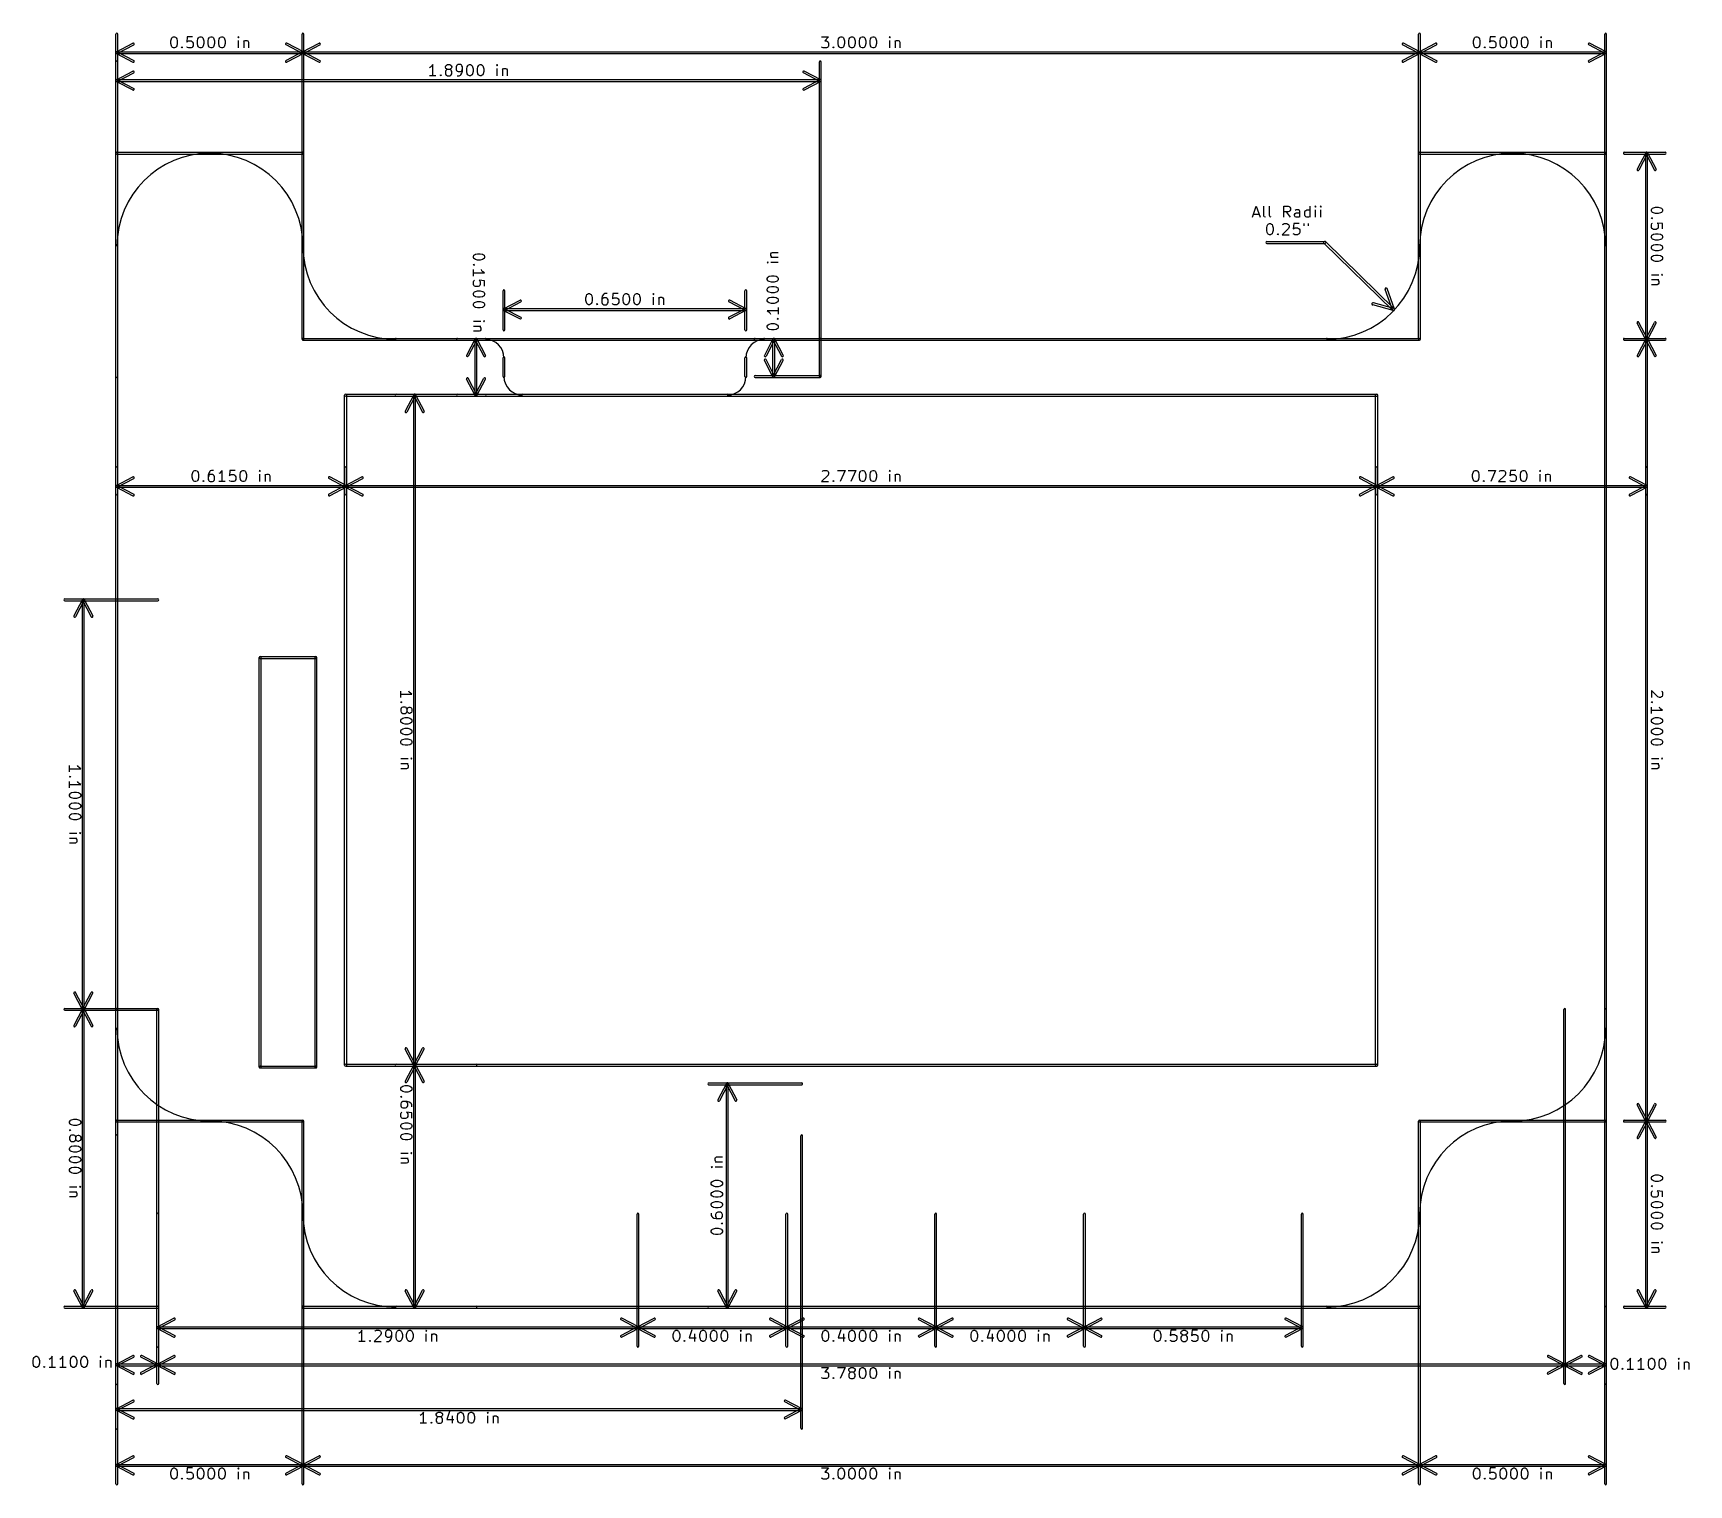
# Model space of a CAD drawing. Extents: x 20 to 133, y -126 to -27.
import ezdxf

# ---------------------------------------------------------------- set-up
doc = ezdxf.new("R2010")
doc.units = 0
doc.header["$MEASUREMENT"] = 0
doc.layers.add('BLACK', color=250, linetype='CONTINUOUS')

msp = doc.modelspace()

# ---------------------------------------------------------------- linework, layer by layer
at = {"layer": 'BLACK'}
for p, q in [((25.3365, -35.56), (25.3365, -27.432)), ((25.3707, -28.6457), (26.4972, -28.0593)), ((25.4293, -28.7583), (26.5558, -28.1719)), ((25.4635, -35.56), (25.4635, -27.432)), ((29.083, -27.9037), (29.1193, -27.7586)), ((29.083, -28.0851), (29.083, -27.9037)), ((29.1193, -28.2303), (29.083, -28.0851)), ((29.1193, -27.7586), (29.1556, -27.686)), ((29.1556, -28.3029), (29.1193, -28.2303)), ((29.1556, -27.686), (29.1919, -27.6497)), ((29.1919, -27.6497), (29.2644, -27.6134)), ((29.2644, -27.6134), (29.337, -27.6134)), ((29.337, -27.6134), (29.4096, -27.6497)), ((29.4096, -27.6497), (29.4459, -27.686)), ((29.4459, -27.686), (29.4821, -27.7586)), ((29.4821, -28.2303), (29.4459, -28.3029)), ((29.4821, -27.7586), (29.5184, -27.9037)), ((29.5184, -28.0851), (29.4821, -28.2303)), ((29.5184, -27.9037), (29.5184, -28.0851)), ((30.2079, -27.6134), (30.1716, -27.9763)), ((30.1716, -27.9763), (30.2079, -27.94)), ((30.5707, -27.6134), (30.2079, -27.6134)), ((30.2079, -27.94), (30.2804, -27.9037)), ((30.2804, -27.9037), (30.4619, -27.9037)), ((30.4619, -27.9037), (30.5344, -27.94)), ((30.5344, -27.94), (30.5707, -27.9763)), ((30.5707, -27.9763), (30.607, -28.0489)), ((30.607, -28.2303), (30.5707, -28.3029)), ((30.607, -28.0489), (30.607, -28.2303)), ((30.8973, -27.9037), (30.9336, -27.7586)), ((30.8973, -28.0851), (30.8973, -27.9037)), ((30.9336, -28.2303), (30.8973, -28.0851)), ((30.9336, -27.7586), (30.9699, -27.686)), ((30.9699, -28.3029), (30.9336, -28.2303)), ((30.9699, -27.686), (31.0061, -27.6497)), ((31.0061, -27.6497), (31.0787, -27.6134)), ((31.0787, -27.6134), (31.1513, -27.6134)), ((31.1513, -27.6134), (31.2239, -27.6497)), ((31.2239, -27.6497), (31.2601, -27.686)), ((31.2601, -27.686), (31.2964, -27.7586)), ((31.2964, -28.2303), (31.2601, -28.3029)), ((31.2964, -27.7586), (31.3327, -27.9037)), ((31.3327, -28.0851), (31.2964, -28.2303)), ((31.3327, -27.9037), (31.3327, -28.0851)), ((31.623, -27.9037), (31.6593, -27.7586)), ((31.623, -28.0851), (31.623, -27.9037)), ((31.6593, -28.2303), (31.623, -28.0851)), ((31.6593, -27.7586), (31.6956, -27.686)), ((31.6956, -28.3029), (31.6593, -28.2303)), ((31.6956, -27.686), (31.7319, -27.6497)), ((31.7319, -27.6497), (31.8044, -27.6134)), ((31.8044, -27.6134), (31.877, -27.6134)), ((31.877, -27.6134), (31.9496, -27.6497)), ((31.9496, -27.6497), (31.9859, -27.686)), ((31.9859, -27.686), (32.0221, -27.7586)), ((32.0221, -28.2303), (31.9859, -28.3029)), ((32.0221, -27.7586), (32.0584, -27.9037)), ((32.0584, -28.0851), (32.0221, -28.2303)), ((32.0584, -27.9037), (32.0584, -28.0851)), ((32.3487, -27.9037), (32.385, -27.7586)), ((32.3487, -28.0851), (32.3487, -27.9037)), ((32.385, -28.2303), (32.3487, -28.0851)), ((32.385, -27.7586), (32.4213, -27.686)), ((32.4213, -28.3029), (32.385, -28.2303)), ((32.4213, -27.686), (32.4576, -27.6497)), ((32.4576, -27.6497), (32.5301, -27.6134)), ((32.5301, -27.6134), (32.6027, -27.6134)), ((32.6027, -27.6134), (32.6753, -27.6497)), ((32.6753, -27.6497), (32.7116, -27.686)), ((32.7116, -27.686), (32.7479, -27.7586)), ((32.7479, -28.2303), (32.7116, -28.3029)), ((32.7479, -27.7586), (32.7841, -27.9037)), ((32.7841, -28.0851), (32.7479, -28.2303)), ((32.7841, -27.9037), (32.7841, -28.0851)), ((33.6913, -27.6134), (33.655, -27.6497)), ((33.655, -27.6497), (33.6913, -27.686)), ((33.7276, -27.6497), (33.6913, -27.6134)), ((33.6913, -27.6134), (33.6913, -27.686)), ((33.6913, -27.686), (33.7276, -27.6497)), ((33.6913, -28.3754), (33.6913, -27.8674)), ((34.0541, -27.8674), (34.0541, -28.3754)), ((34.0541, -27.94), (34.0904, -27.9037)), ((34.0904, -27.9037), (34.163, -27.8674)), ((34.163, -27.8674), (34.2719, -27.8674)), ((34.2719, -27.8674), (34.3444, -27.9037)), ((34.3444, -27.9037), (34.3807, -27.9763)), ((34.3807, -27.9763), (34.3807, -28.3754)), ((38.0701, -28.7593), (36.9446, -28.1709)), ((38.1289, -28.6467), (37.0034, -28.0583)), ((38.0365, -35.56), (38.0365, -27.432)), ((38.0365, -35.56), (38.0365, -27.432)), ((38.0707, -28.6457), (39.1972, -28.0593)), ((38.1293, -28.7583), (39.2558, -28.1719)), ((38.1635, -35.56), (38.1635, -27.432)), ((38.1635, -35.56), (38.1635, -27.432)), ((73.4967, -27.6134), (73.9684, -27.6134)), ((73.9684, -27.6134), (73.7144, -27.9037)), ((73.7144, -27.9037), (73.8233, -27.9037)), ((73.8233, -27.9037), (73.8959, -27.94)), ((73.8959, -27.94), (73.9321, -27.9763)), ((73.9321, -27.9763), (73.9684, -28.0489)), ((73.9684, -28.2303), (73.9321, -28.3029)), ((73.9684, -28.0489), (73.9684, -28.2303)), ((74.6216, -27.9037), (74.6579, -27.7586)), ((74.6216, -28.0851), (74.6216, -27.9037)), ((74.6579, -28.2303), (74.6216, -28.0851)), ((74.6579, -27.7586), (74.6941, -27.686)), ((74.6941, -28.3029), (74.6579, -28.2303)), ((74.6941, -27.686), (74.7304, -27.6497)), ((74.7304, -27.6497), (74.803, -27.6134)), ((74.803, -27.6134), (74.8756, -27.6134)), ((74.8756, -27.6134), (74.9481, -27.6497)), ((74.9481, -27.6497), (74.9844, -27.686)), ((74.9844, -27.686), (75.0207, -27.7586)), ((75.0207, -28.2303), (74.9844, -28.3029)), ((75.0207, -27.7586), (75.057, -27.9037)), ((75.057, -28.0851), (75.0207, -28.2303)), ((75.057, -27.9037), (75.057, -28.0851)), ((75.3473, -27.9037), (75.3836, -27.7586)), ((75.3473, -28.0851), (75.3473, -27.9037)), ((75.3836, -28.2303), (75.3473, -28.0851)), ((75.3836, -27.7586), (75.4199, -27.686)), ((75.4199, -28.3029), (75.3836, -28.2303)), ((75.4199, -27.686), (75.4561, -27.6497)), ((75.4561, -27.6497), (75.5287, -27.6134)), ((75.5287, -27.6134), (75.6013, -27.6134)), ((75.6013, -27.6134), (75.6739, -27.6497)), ((75.6739, -27.6497), (75.7101, -27.686)), ((75.7101, -27.686), (75.7464, -27.7586)), ((75.7464, -28.2303), (75.7101, -28.3029)), ((75.7464, -27.7586), (75.7827, -27.9037)), ((75.7827, -28.0851), (75.7464, -28.2303)), ((75.7827, -27.9037), (75.7827, -28.0851)), ((76.073, -27.9037), (76.1093, -27.7586)), ((76.073, -28.0851), (76.073, -27.9037)), ((76.1093, -28.2303), (76.073, -28.0851)), ((76.1093, -27.7586), (76.1456, -27.686)), ((76.1456, -28.3029), (76.1093, -28.2303)), ((76.1456, -27.686), (76.1819, -27.6497)), ((76.1819, -27.6497), (76.2544, -27.6134)), ((76.2544, -27.6134), (76.327, -27.6134)), ((76.327, -27.6134), (76.3996, -27.6497)), ((76.3996, -27.6497), (76.4359, -27.686)), ((76.4359, -27.686), (76.4721, -27.7586)), ((76.4721, -28.2303), (76.4359, -28.3029)), ((76.4721, -27.7586), (76.5084, -27.9037)), ((76.5084, -28.0851), (76.4721, -28.2303)), ((76.5084, -27.9037), (76.5084, -28.0851)), ((76.7987, -27.9037), (76.835, -27.7586)), ((76.7987, -28.0851), (76.7987, -27.9037)), ((76.835, -28.2303), (76.7987, -28.0851)), ((76.835, -27.7586), (76.8713, -27.686)), ((76.8713, -28.3029), (76.835, -28.2303)), ((76.8713, -27.686), (76.9076, -27.6497)), ((76.9076, -27.6497), (76.9801, -27.6134)), ((76.9801, -27.6134), (77.0527, -27.6134)), ((77.0527, -27.6134), (77.1253, -27.6497)), ((77.1253, -27.6497), (77.1616, -27.686)), ((77.1616, -27.686), (77.1979, -27.7586)), ((77.1979, -28.2303), (77.1616, -28.3029)), ((77.1979, -27.7586), (77.2341, -27.9037)), ((77.2341, -28.0851), (77.1979, -28.2303)), ((77.2341, -27.9037), (77.2341, -28.0851)), ((78.1413, -27.6134), (78.105, -27.6497)), ((78.105, -27.6497), (78.1413, -27.686)), ((78.1776, -27.6497), (78.1413, -27.6134)), ((78.1413, -27.6134), (78.1413, -27.686)), ((78.1413, -27.686), (78.1776, -27.6497)), ((78.1413, -28.3754), (78.1413, -27.8674)), ((78.5041, -27.8674), (78.5041, -28.3754)), ((78.5041, -27.94), (78.5404, -27.9037)), ((78.5404, -27.9037), (78.613, -27.8674)), ((78.613, -27.8674), (78.7219, -27.8674)), ((78.7219, -27.8674), (78.7944, -27.9037)), ((78.7944, -27.9037), (78.8307, -27.9763)), ((78.8307, -27.9763), (78.8307, -28.3754)), ((114.27, -28.7593), (113.145, -28.1709)), ((114.329, -28.6467), (113.203, -28.0583)), ((114.237, -35.56), (114.237, -27.432)), ((114.237, -35.56), (114.237, -27.432)), ((114.271, -28.6457), (115.397, -28.0593)), ((114.329, -28.7583), (115.456, -28.1719)), ((114.364, -35.56), (114.364, -27.432)), ((114.364, -35.56), (114.364, -27.432)), ((117.983, -27.9037), (118.019, -27.7586)), ((117.983, -28.0851), (117.983, -27.9037)), ((118.019, -28.2303), (117.983, -28.0851)), ((118.019, -27.7586), (118.056, -27.686)), ((118.056, -28.3029), (118.019, -28.2303)), ((118.056, -27.686), (118.092, -27.6497)), ((118.092, -27.6497), (118.164, -27.6134)), ((118.164, -27.6134), (118.237, -27.6134)), ((118.237, -27.6134), (118.31, -27.6497)), ((118.31, -27.6497), (118.346, -27.686)), ((118.346, -27.686), (118.382, -27.7586)), ((118.382, -28.2303), (118.346, -28.3029)), ((118.382, -27.7586), (118.418, -27.9037)), ((118.418, -28.0851), (118.382, -28.2303)), ((118.418, -27.9037), (118.418, -28.0851)), ((119.108, -27.6134), (119.072, -27.9763)), ((119.072, -27.9763), (119.108, -27.94)), ((119.471, -27.6134), (119.108, -27.6134)), ((119.108, -27.94), (119.18, -27.9037)), ((119.18, -27.9037), (119.362, -27.9037)), ((119.362, -27.9037), (119.434, -27.94)), ((119.434, -27.94), (119.471, -27.9763)), ((119.471, -27.9763), (119.507, -28.0489)), ((119.507, -28.2303), (119.471, -28.3029)), ((119.507, -28.0489), (119.507, -28.2303)), ((119.797, -27.9037), (119.834, -27.7586)), ((119.797, -28.0851), (119.797, -27.9037)), ((119.834, -28.2303), (119.797, -28.0851)), ((119.834, -27.7586), (119.87, -27.686)), ((119.87, -28.3029), (119.834, -28.2303)), ((119.87, -27.686), (119.906, -27.6497)), ((119.906, -27.6497), (119.979, -27.6134)), ((119.979, -27.6134), (120.051, -27.6134)), ((120.051, -27.6134), (120.124, -27.6497)), ((120.124, -27.6497), (120.16, -27.686)), ((120.16, -27.686), (120.196, -27.7586)), ((120.196, -28.2303), (120.16, -28.3029)), ((120.196, -27.7586), (120.233, -27.9037)), ((120.233, -28.0851), (120.196, -28.2303)), ((120.233, -27.9037), (120.233, -28.0851)), ((120.523, -27.9037), (120.559, -27.7586)), ((120.523, -28.0851), (120.523, -27.9037)), ((120.559, -28.2303), (120.523, -28.0851)), ((120.559, -27.7586), (120.596, -27.686)), ((120.596, -28.3029), (120.559, -28.2303)), ((120.596, -27.686), (120.632, -27.6497)), ((120.632, -27.6497), (120.704, -27.6134)), ((120.704, -27.6134), (120.777, -27.6134)), ((120.777, -27.6134), (120.85, -27.6497)), ((120.85, -27.6497), (120.886, -27.686)), ((120.886, -27.686), (120.922, -27.7586)), ((120.922, -28.2303), (120.886, -28.3029)), ((120.922, -27.7586), (120.958, -27.9037)), ((120.958, -28.0851), (120.922, -28.2303)), ((120.958, -27.9037), (120.958, -28.0851)), ((121.249, -27.9037), (121.285, -27.7586)), ((121.249, -28.0851), (121.249, -27.9037)), ((121.285, -28.2303), (121.249, -28.0851)), ((121.285, -27.7586), (121.321, -27.686)), ((121.321, -28.3029), (121.285, -28.2303)), ((121.321, -27.686), (121.358, -27.6497)), ((121.358, -27.6497), (121.43, -27.6134)), ((121.43, -27.6134), (121.503, -27.6134)), ((121.503, -27.6134), (121.575, -27.6497)), ((121.575, -27.6497), (121.612, -27.686)), ((121.612, -27.686), (121.648, -27.7586)), ((121.648, -28.2303), (121.612, -28.3029)), ((121.648, -27.7586), (121.684, -27.9037)), ((121.684, -28.0851), (121.648, -28.2303)), ((121.684, -27.9037), (121.684, -28.0851)), ((122.591, -27.6134), (122.555, -27.6497)), ((122.555, -27.6497), (122.591, -27.686)), ((122.628, -27.6497), (122.591, -27.6134)), ((122.591, -27.6134), (122.591, -27.686)), ((122.591, -27.686), (122.628, -27.6497)), ((122.591, -28.3754), (122.591, -27.8674)), ((122.954, -27.8674), (122.954, -28.3754)), ((122.954, -27.94), (122.99, -27.9037)), ((122.99, -27.9037), (123.063, -27.8674)), ((123.063, -27.8674), (123.172, -27.8674)), ((123.172, -27.8674), (123.244, -27.9037)), ((123.244, -27.9037), (123.281, -27.9763)), ((123.281, -27.9763), (123.281, -28.3754)), ((126.97, -28.7593), (125.845, -28.1709)), ((127.029, -28.6467), (125.903, -28.0583)), ((126.937, -35.56), (126.937, -27.432)), ((127.064, -35.56), (127.064, -27.432)), ((25.3365, -50.8), (25.3365, -29.337)), ((25.3707, -28.7583), (26.4972, -29.3447)), ((25.4, -28.6385), (38.1, -28.6385)), ((25.4, -28.7655), (38.1, -28.7655)), ((25.4293, -28.6457), (26.5558, -29.2321)), ((25.4635, -50.8), (25.4635, -29.337)), ((29.1919, -28.3391), (29.1556, -28.3029)), ((29.2644, -28.3754), (29.1919, -28.3391)), ((29.337, -28.3754), (29.2644, -28.3754)), ((29.4096, -28.3391), (29.337, -28.3754)), ((29.4459, -28.3029), (29.4096, -28.3391)), ((29.8087, -28.3391), (29.845, -28.3029)), ((29.845, -28.3754), (29.8087, -28.3391)), ((29.845, -28.3029), (29.8813, -28.3391)), ((29.845, -28.3029), (29.845, -28.3754)), ((29.8813, -28.3391), (29.845, -28.3754)), ((30.2079, -28.3391), (30.1716, -28.3029)), ((30.2804, -28.3754), (30.2079, -28.3391)), ((30.4619, -28.3754), (30.2804, -28.3754)), ((30.5344, -28.3391), (30.4619, -28.3754)), ((30.5707, -28.3029), (30.5344, -28.3391)), ((31.0061, -28.3391), (30.9699, -28.3029)), ((31.0787, -28.3754), (31.0061, -28.3391)), ((31.1513, -28.3754), (31.0787, -28.3754)), ((31.2239, -28.3391), (31.1513, -28.3754)), ((31.2601, -28.3029), (31.2239, -28.3391)), ((31.7319, -28.3391), (31.6956, -28.3029)), ((31.8044, -28.3754), (31.7319, -28.3391)), ((31.877, -28.3754), (31.8044, -28.3754)), ((31.9496, -28.3391), (31.877, -28.3754)), ((31.9859, -28.3029), (31.9496, -28.3391)), ((32.4576, -28.3391), (32.4213, -28.3029)), ((32.5301, -28.3754), (32.4576, -28.3391)), ((32.6027, -28.3754), (32.5301, -28.3754)), ((32.6753, -28.3391), (32.6027, -28.3754)), ((32.7116, -28.3029), (32.6753, -28.3391)), ((38.0701, -28.6447), (36.9446, -29.2331)), ((38.1289, -28.7573), (37.0034, -29.3457)), ((38.0707, -28.7583), (39.1972, -29.3447)), ((38.1, -28.6385), (114.3, -28.6385)), ((38.1, -28.7655), (114.3, -28.7655)), ((38.1293, -28.6457), (39.2558, -29.2321)), ((73.3425, -50.8), (73.3425, -29.337)), ((73.4695, -50.8), (73.4695, -29.337)), ((73.533, -28.3391), (73.4967, -28.3029)), ((73.6056, -28.3754), (73.533, -28.3391)), ((73.8233, -28.3754), (73.6056, -28.3754)), ((73.8959, -28.3391), (73.8233, -28.3754)), ((73.9321, -28.3029), (73.8959, -28.3391)), ((74.2587, -28.3391), (74.295, -28.3029)), ((74.295, -28.3754), (74.2587, -28.3391)), ((74.295, -28.3029), (74.3313, -28.3391)), ((74.295, -28.3029), (74.295, -28.3754)), ((74.3313, -28.3391), (74.295, -28.3754)), ((74.7304, -28.3391), (74.6941, -28.3029)), ((74.803, -28.3754), (74.7304, -28.3391)), ((74.8756, -28.3754), (74.803, -28.3754)), ((74.9481, -28.3391), (74.8756, -28.3754)), ((74.9844, -28.3029), (74.9481, -28.3391)), ((75.4561, -28.3391), (75.4199, -28.3029)), ((75.5287, -28.3754), (75.4561, -28.3391)), ((75.6013, -28.3754), (75.5287, -28.3754)), ((75.6739, -28.3391), (75.6013, -28.3754)), ((75.7101, -28.3029), (75.6739, -28.3391)), ((76.1819, -28.3391), (76.1456, -28.3029)), ((76.2544, -28.3754), (76.1819, -28.3391)), ((76.327, -28.3754), (76.2544, -28.3754)), ((76.3996, -28.3391), (76.327, -28.3754)), ((76.4359, -28.3029), (76.3996, -28.3391)), ((76.9076, -28.3391), (76.8713, -28.3029)), ((76.9801, -28.3754), (76.9076, -28.3391)), ((77.0527, -28.3754), (76.9801, -28.3754)), ((77.1253, -28.3391), (77.0527, -28.3754)), ((77.1616, -28.3029), (77.1253, -28.3391)), ((114.27, -28.6447), (113.145, -29.2331)), ((114.329, -28.7573), (113.203, -29.3457)), ((114.271, -28.7583), (115.397, -29.3447)), ((114.3, -28.6385), (127, -28.6385)), ((114.3, -28.7655), (127, -28.7655)), ((114.329, -28.6457), (115.456, -29.2321)), ((118.092, -28.3391), (118.056, -28.3029)), ((118.164, -28.3754), (118.092, -28.3391)), ((118.237, -28.3754), (118.164, -28.3754)), ((118.31, -28.3391), (118.237, -28.3754)), ((118.346, -28.3029), (118.31, -28.3391)), ((118.709, -28.3391), (118.745, -28.3029)), ((118.745, -28.3754), (118.709, -28.3391)), ((118.745, -28.3029), (118.781, -28.3391)), ((118.745, -28.3029), (118.745, -28.3754)), ((118.781, -28.3391), (118.745, -28.3754)), ((119.108, -28.3391), (119.072, -28.3029)), ((119.18, -28.3754), (119.108, -28.3391)), ((119.362, -28.3754), (119.18, -28.3754)), ((119.434, -28.3391), (119.362, -28.3754)), ((119.471, -28.3029), (119.434, -28.3391)), ((119.906, -28.3391), (119.87, -28.3029)), ((119.979, -28.3754), (119.906, -28.3391)), ((120.051, -28.3754), (119.979, -28.3754)), ((120.124, -28.3391), (120.051, -28.3754)), ((120.16, -28.3029), (120.124, -28.3391)), ((120.632, -28.3391), (120.596, -28.3029)), ((120.704, -28.3754), (120.632, -28.3391)), ((120.777, -28.3754), (120.704, -28.3754)), ((120.85, -28.3391), (120.777, -28.3754)), ((120.886, -28.3029), (120.85, -28.3391)), ((121.358, -28.3391), (121.321, -28.3029)), ((121.43, -28.3754), (121.358, -28.3391)), ((121.503, -28.3754), (121.43, -28.3754)), ((121.575, -28.3391), (121.503, -28.3754)), ((121.612, -28.3029), (121.575, -28.3391)), ((126.97, -28.6447), (125.845, -29.2331)), ((127.029, -28.7573), (125.903, -29.3457)), ((25.3707, -30.5507), (26.4972, -29.9643)), ((25.4293, -30.6633), (26.5558, -30.0769)), ((46.8086, -29.6999), (46.736, -29.7361)), ((47.1714, -30.2804), (46.736, -30.2804)), ((46.8811, -29.6273), (46.8086, -29.6999)), ((46.9537, -29.5184), (46.8811, -29.6273)), ((46.9537, -30.2804), (46.9537, -29.5184)), ((47.4617, -30.2441), (47.498, -30.2079)), ((47.498, -30.2804), (47.4617, -30.2441)), ((47.498, -30.2079), (47.5343, -30.2441)), ((47.498, -30.2079), (47.498, -30.2804)), ((47.5343, -30.2441), (47.498, -30.2804)), ((47.8246, -29.6636), (47.8609, -29.591)), ((47.8246, -29.6999), (47.8246, -29.6636)), ((47.8609, -29.7724), (47.8246, -29.6999)), ((47.8609, -29.9176), (47.8246, -29.9901)), ((47.8246, -29.9901), (47.8246, -30.1353)), ((47.8246, -30.1353), (47.8609, -30.2079)), ((47.8609, -29.591), (47.8971, -29.5547)), ((47.8971, -29.8087), (47.8609, -29.7724)), ((47.8971, -29.8813), (47.8609, -29.9176)), ((47.8609, -30.2079), (47.8971, -30.2441)), ((47.8971, -29.5547), (47.9697, -29.5184)), ((47.9697, -29.845), (47.8971, -29.8087)), ((47.9697, -29.845), (47.8971, -29.8813)), ((47.8971, -30.2441), (47.9697, -30.2804)), ((47.9697, -29.5184), (48.1149, -29.5184)), ((48.1149, -29.845), (47.9697, -29.845)), ((47.9697, -30.2804), (48.1149, -30.2804)), ((48.1149, -29.5184), (48.1874, -29.5547)), ((48.1874, -29.8087), (48.1149, -29.845)), ((48.1874, -29.8813), (48.1149, -29.845)), ((48.1149, -30.2804), (48.1874, -30.2441)), ((48.1874, -29.5547), (48.2237, -29.591)), ((48.2237, -29.7724), (48.1874, -29.8087)), ((48.2237, -29.9176), (48.1874, -29.8813)), ((48.1874, -30.2441), (48.2237, -30.2079)), ((48.2237, -29.591), (48.26, -29.6636)), ((48.26, -29.6999), (48.2237, -29.7724)), ((48.26, -29.9901), (48.2237, -29.9176)), ((48.2237, -30.2079), (48.26, -30.1353)), ((48.26, -29.6636), (48.26, -29.6999)), ((48.26, -30.1353), (48.26, -29.9901)), ((48.5866, -29.591), (48.5503, -29.6636)), ((48.5503, -29.6636), (48.5503, -29.845)), ((48.5503, -29.845), (48.5866, -29.9176)), ((48.6229, -29.5547), (48.5866, -29.591)), ((48.5866, -29.9176), (48.6229, -29.9539)), ((48.6954, -29.5184), (48.6229, -29.5547)), ((48.6229, -29.9539), (48.6954, -29.9901)), ((48.6229, -30.2804), (48.768, -30.2804)), ((48.8406, -29.5184), (48.6954, -29.5184)), ((48.6954, -29.9901), (48.8406, -29.9901)), ((48.768, -30.2804), (48.8406, -30.2441)), ((48.9131, -29.5547), (48.8406, -29.5184)), ((48.8406, -29.9901), (48.9131, -29.9539)), ((48.8406, -30.2441), (48.8769, -30.2079)), ((48.8769, -30.2079), (48.9494, -30.099)), ((48.9494, -29.591), (48.9131, -29.5547)), ((48.9131, -29.9539), (48.9494, -29.9176)), ((48.9857, -29.6636), (48.9494, -29.591)), ((48.9494, -29.9176), (48.9857, -29.845)), ((48.9494, -30.099), (48.9857, -29.9539)), ((48.9857, -29.9539), (48.9857, -29.6636)), ((49.276, -29.8087), (49.3123, -29.6636)), ((49.276, -29.9901), (49.276, -29.8087)), ((49.3123, -30.1353), (49.276, -29.9901)), ((49.3123, -29.6636), (49.3486, -29.591)), ((49.3486, -30.2079), (49.3123, -30.1353)), ((49.3486, -29.591), (49.3849, -29.5547)), ((49.3849, -30.2441), (49.3486, -30.2079)), ((49.3849, -29.5547), (49.4574, -29.5184)), ((49.4574, -30.2804), (49.3849, -30.2441)), ((49.4574, -29.5184), (49.53, -29.5184)), ((49.53, -30.2804), (49.4574, -30.2804)), ((49.53, -29.5184), (49.6026, -29.5547)), ((49.6026, -30.2441), (49.53, -30.2804)), ((49.6026, -29.5547), (49.6389, -29.591)), ((49.6389, -30.2079), (49.6026, -30.2441)), ((49.6389, -29.591), (49.6751, -29.6636)), ((49.6751, -30.1353), (49.6389, -30.2079)), ((49.6751, -29.6636), (49.7114, -29.8087)), ((49.7114, -29.9901), (49.6751, -30.1353)), ((49.7114, -29.8087), (49.7114, -29.9901)), ((50.0017, -29.8087), (50.038, -29.6636)), ((50.0017, -29.9901), (50.0017, -29.8087)), ((50.038, -30.1353), (50.0017, -29.9901)), ((50.038, -29.6636), (50.0743, -29.591)), ((50.0743, -30.2079), (50.038, -30.1353)), ((50.0743, -29.591), (50.1106, -29.5547)), ((50.1106, -30.2441), (50.0743, -30.2079)), ((50.1106, -29.5547), (50.1831, -29.5184)), ((50.1831, -30.2804), (50.1106, -30.2441)), ((50.1831, -29.5184), (50.2557, -29.5184)), ((50.2557, -30.2804), (50.1831, -30.2804)), ((50.2557, -29.5184), (50.3283, -29.5547)), ((50.3283, -30.2441), (50.2557, -30.2804)), ((50.3283, -29.5547), (50.3646, -29.591)), ((50.3646, -30.2079), (50.3283, -30.2441)), ((50.3646, -29.591), (50.4009, -29.6636)), ((50.4009, -30.1353), (50.3646, -30.2079)), ((50.4009, -29.6636), (50.4371, -29.8087)), ((50.4371, -29.9901), (50.4009, -30.1353)), ((50.4371, -29.8087), (50.4371, -29.9901)), ((51.3443, -29.5184), (51.308, -29.5547)), ((51.308, -29.5547), (51.3443, -29.591)), ((51.3806, -29.5547), (51.3443, -29.5184)), ((51.3443, -29.5184), (51.3443, -29.591)), ((51.3443, -29.591), (51.3806, -29.5547)), ((51.3443, -30.2804), (51.3443, -29.7724)), ((51.7071, -29.7724), (51.7071, -30.2804)), ((51.7071, -29.845), (51.7434, -29.8087)), ((51.7434, -29.8087), (51.816, -29.7724)), ((51.816, -29.7724), (51.9249, -29.7724)), ((51.9249, -29.7724), (51.9974, -29.8087)), ((51.9974, -29.8087), (52.0337, -29.8813)), ((52.0337, -29.8813), (52.0337, -30.2804)), ((73.3761, -30.6643), (72.2506, -30.0759)), ((73.4349, -30.5517), (72.3094, -29.9633)), ((25.3707, -30.6633), (26.4972, -31.2497)), ((25.4, -30.5435), (73.406, -30.5435)), ((25.4, -30.6705), (73.406, -30.6705)), ((25.4293, -30.5507), (26.5558, -31.1371)), ((73.3761, -30.5497), (72.2506, -31.1381)), ((73.4349, -30.6623), (72.3094, -31.2507)), ((25.3365, -101.6), (25.3365, -35.56)), ((25.4, -35.4965), (38.1, -35.4965)), ((25.4, -35.6235), (38.1, -35.6235)), ((25.4635, -101.6), (25.4635, -35.56)), ((38.0365, -48.26), (38.0365, -35.56)), ((38.1635, -48.26), (38.1635, -35.56)), ((114.237, -48.26), (114.237, -35.56)), ((114.3, -35.4965), (127, -35.4965)), ((114.3, -35.6235), (127, -35.6235)), ((114.364, -48.26), (114.364, -35.56)), ((126.937, -101.6), (126.937, -35.56)), ((127.064, -101.6), (127.064, -35.56)), ((128.27, -35.4965), (131.064, -35.4965)), ((128.27, -35.6235), (131.064, -35.6235)), ((129.737, -35.5303), (129.152, -36.6578)), ((129.849, -35.5887), (129.265, -36.7162)), ((129.73, -48.26), (129.73, -35.56)), ((129.738, -35.5893), (130.324, -36.7158)), ((129.85, -35.5307), (130.437, -36.6572)), ((129.857, -48.26), (129.857, -35.56)), ((102.906, -39.9324), (103.16, -39.1704)), ((103.16, -39.1704), (103.414, -39.9324)), ((103.668, -39.8236), (103.668, -39.1704)), ((104.067, -39.8236), (104.067, -39.1704)), ((105.047, -39.9324), (105.047, -39.1704)), ((105.047, -39.1704), (105.337, -39.1704)), ((105.337, -39.1704), (105.41, -39.2067)), ((105.41, -39.5333), (105.337, -39.5696)), ((105.41, -39.2067), (105.446, -39.243)), ((105.446, -39.497), (105.41, -39.5333)), ((105.446, -39.243), (105.483, -39.3156)), ((105.483, -39.4244), (105.446, -39.497)), ((105.483, -39.3156), (105.483, -39.4244)), ((105.882, -39.4244), (105.809, -39.4607)), ((106.027, -39.4244), (105.882, -39.4244)), ((106.099, -39.4607), (106.027, -39.4244)), ((106.136, -39.5333), (106.099, -39.4607)), ((106.136, -39.9324), (106.136, -39.5333)), ((106.462, -39.5696), (106.499, -39.497)), ((106.499, -39.497), (106.535, -39.4607)), ((106.535, -39.4607), (106.607, -39.4244)), ((106.607, -39.4244), (106.753, -39.4244)), ((106.753, -39.4244), (106.825, -39.4607)), ((106.825, -39.9324), (106.825, -39.1704)), ((107.188, -39.1704), (107.152, -39.2067)), ((107.152, -39.2067), (107.188, -39.243)), ((107.224, -39.2067), (107.188, -39.1704)), ((107.188, -39.1704), (107.188, -39.243)), ((107.188, -39.243), (107.224, -39.2067)), ((107.188, -39.9324), (107.188, -39.4244)), ((107.551, -39.1704), (107.515, -39.2067)), ((107.515, -39.2067), (107.551, -39.243)), ((107.587, -39.2067), (107.551, -39.1704)), ((107.551, -39.1704), (107.551, -39.243)), ((107.551, -39.243), (107.587, -39.2067)), ((107.551, -39.9324), (107.551, -39.4244)), ((130.121, -39.4244), (130.157, -39.3519)), ((130.121, -39.497), (130.121, -39.4244)), ((130.157, -39.5696), (130.121, -39.497)), ((130.157, -39.3519), (130.193, -39.3156)), ((130.193, -39.3156), (130.266, -39.2793)), ((130.266, -39.2793), (130.411, -39.243)), ((130.411, -39.243), (130.592, -39.243)), ((130.592, -39.243), (130.737, -39.2793)), ((130.737, -39.2793), (130.81, -39.3156)), ((130.81, -39.3156), (130.846, -39.3519)), ((130.846, -39.3519), (130.883, -39.4244)), ((130.883, -39.497), (130.846, -39.5696)), ((130.883, -39.4244), (130.883, -39.497)), ((102.979, -39.7147), (103.342, -39.7147)), ((103.705, -39.8961), (103.668, -39.8236)), ((103.777, -39.9324), (103.705, -39.8961)), ((103.868, -40.6545), (103.904, -40.5094)), ((103.868, -40.8359), (103.868, -40.6545)), ((103.904, -40.5094), (103.94, -40.4368)), ((103.94, -40.4368), (103.977, -40.4005)), ((103.977, -40.4005), (104.049, -40.3642)), ((104.049, -40.3642), (104.122, -40.3642)), ((104.104, -39.8961), (104.067, -39.8236)), ((104.176, -39.9324), (104.104, -39.8961)), ((104.122, -40.3642), (104.194, -40.4005)), ((104.194, -40.4005), (104.231, -40.4368)), ((104.231, -40.4368), (104.267, -40.5094)), ((104.267, -40.5094), (104.303, -40.6545)), ((104.303, -40.6545), (104.303, -40.8359)), ((104.956, -40.4368), (104.993, -40.4005)), ((104.993, -40.4005), (105.065, -40.3642)), ((105.337, -39.5696), (105.047, -39.5696)), ((105.065, -40.3642), (105.247, -40.3642)), ((105.483, -39.9324), (105.229, -39.5696)), ((105.247, -40.3642), (105.319, -40.4005)), ((105.319, -40.4005), (105.356, -40.4368)), ((105.356, -40.4368), (105.392, -40.5094)), ((105.392, -40.5819), (105.356, -40.6908)), ((105.392, -40.5094), (105.392, -40.5819)), ((105.718, -40.3642), (105.682, -40.7271)), ((106.081, -40.3642), (105.718, -40.3642)), ((105.718, -40.6908), (105.791, -40.6545)), ((105.773, -39.751), (105.809, -39.6784)), ((105.773, -39.8236), (105.773, -39.751)), ((105.809, -39.8961), (105.773, -39.8236)), ((105.791, -40.6545), (105.972, -40.6545)), ((105.809, -39.6784), (105.882, -39.6421)), ((105.882, -39.9324), (105.809, -39.8961)), ((105.882, -39.6421), (106.063, -39.6421)), ((106.063, -39.9324), (105.882, -39.9324)), ((105.972, -40.6545), (106.045, -40.6908)), ((106.063, -39.6421), (106.136, -39.6059)), ((106.136, -39.8961), (106.063, -39.9324)), ((106.408, -40.3642), (106.408, -40.5094)), ((106.462, -39.7873), (106.462, -39.5696)), ((106.499, -39.8599), (106.462, -39.7873)), ((106.535, -39.8961), (106.499, -39.8599)), ((106.607, -39.9324), (106.535, -39.8961)), ((106.753, -39.9324), (106.607, -39.9324)), ((106.698, -40.3642), (106.698, -40.5094)), ((106.825, -39.8961), (106.753, -39.9324)), ((130.121, -40.005), (130.157, -39.9687)), ((130.157, -40.0413), (130.121, -40.005)), ((130.193, -40.005), (130.121, -40.005)), ((130.121, -40.4404), (130.157, -40.3679)), ((130.121, -40.6219), (130.121, -40.4404)), ((130.157, -40.6944), (130.121, -40.6219)), ((130.193, -39.6059), (130.157, -39.5696)), ((130.157, -39.9687), (130.193, -40.005)), ((130.193, -40.005), (130.157, -40.0413)), ((130.157, -40.3679), (130.193, -40.3316)), ((130.266, -39.6421), (130.193, -39.6059)), ((130.411, -39.6784), (130.266, -39.6421)), ((130.592, -39.6784), (130.411, -39.6784)), ((130.883, -40.3679), (130.52, -40.3316)), ((130.52, -40.3316), (130.556, -40.3679)), ((130.556, -40.3679), (130.592, -40.4404)), ((130.592, -40.6219), (130.556, -40.6944)), ((130.737, -39.6421), (130.592, -39.6784)), ((130.592, -40.4404), (130.592, -40.6219)), ((130.81, -39.6059), (130.737, -39.6421)), ((130.846, -39.5696), (130.81, -39.6059)), ((130.883, -40.7307), (130.883, -40.3679)), ((103.904, -40.9811), (103.868, -40.8359)), ((103.886, -41.5798), (107.823, -41.5798)), ((103.886, -41.7322), (107.823, -41.7322)), ((103.94, -41.0537), (103.904, -40.9811)), ((103.977, -41.0899), (103.94, -41.0537)), ((104.049, -41.1262), (103.977, -41.0899)), ((104.122, -41.1262), (104.049, -41.1262)), ((104.194, -41.0899), (104.122, -41.1262)), ((104.231, -41.0537), (104.194, -41.0899)), ((104.267, -40.9811), (104.231, -41.0537)), ((104.303, -40.8359), (104.267, -40.9811)), ((104.594, -41.0899), (104.63, -41.0537)), ((104.63, -41.1262), (104.594, -41.0899)), ((104.63, -41.0537), (104.666, -41.0899)), ((104.63, -41.0537), (104.63, -41.1262)), ((104.666, -41.0899), (104.63, -41.1262)), ((105.356, -40.6908), (104.92, -41.1262)), ((104.92, -41.1262), (105.392, -41.1262)), ((105.682, -40.7271), (105.718, -40.6908)), ((105.718, -41.0899), (105.682, -41.0537)), ((105.791, -41.1262), (105.718, -41.0899)), ((105.972, -41.1262), (105.791, -41.1262)), ((106.045, -41.0899), (105.972, -41.1262)), ((106.045, -40.6908), (106.081, -40.7271)), ((106.081, -41.0537), (106.045, -41.0899)), ((106.081, -40.7271), (106.118, -40.7997)), ((106.118, -40.9811), (106.081, -41.0537)), ((106.118, -40.7997), (106.118, -40.9811)), ((112.465, -46.286), (107.773, -41.7071)), ((112.572, -46.1769), (107.88, -41.598)), ((130.121, -41.2387), (130.157, -41.1661)), ((130.121, -41.3113), (130.121, -41.2387)), ((130.157, -41.3839), (130.121, -41.3113)), ((130.193, -40.7307), (130.157, -40.6944)), ((130.157, -41.1661), (130.193, -41.1299)), ((130.193, -41.4201), (130.157, -41.3839)), ((130.266, -40.767), (130.193, -40.7307)), ((130.193, -41.1299), (130.266, -41.0936)), ((130.266, -41.4564), (130.193, -41.4201)), ((130.447, -40.767), (130.266, -40.767)), ((130.266, -41.0936), (130.411, -41.0573)), ((130.411, -41.4927), (130.266, -41.4564)), ((130.266, -41.8193), (130.411, -41.783)), ((130.411, -41.0573), (130.592, -41.0573)), ((130.592, -41.4927), (130.411, -41.4927)), ((130.411, -41.783), (130.592, -41.783)), ((130.52, -40.7307), (130.447, -40.767)), ((130.556, -40.6944), (130.52, -40.7307)), ((130.592, -41.0573), (130.737, -41.0936)), ((130.737, -41.4564), (130.592, -41.4927)), ((130.592, -41.783), (130.737, -41.8193)), ((130.737, -41.0936), (130.81, -41.1299)), ((130.81, -41.4201), (130.737, -41.4564)), ((130.81, -41.1299), (130.846, -41.1661)), ((130.846, -41.3839), (130.81, -41.4201)), ((130.846, -41.1661), (130.883, -41.2387)), ((130.883, -41.3113), (130.846, -41.3839)), ((130.883, -41.2387), (130.883, -41.3113)), ((25.3365, -95.25), (25.3365, -41.91)), ((25.4635, -95.25), (25.4635, -41.91)), ((49.7296, -42.5994), (49.7659, -42.5269)), ((49.7296, -42.672), (49.7296, -42.5994)), ((49.7659, -42.7446), (49.7296, -42.672)), ((49.7659, -42.5269), (49.8021, -42.4906)), ((49.8021, -42.7809), (49.7659, -42.7446)), ((49.8021, -42.4906), (49.8747, -42.4543)), ((49.8747, -42.8171), (49.8021, -42.7809)), ((49.8747, -42.4543), (50.0199, -42.418)), ((50.0199, -42.8534), (49.8747, -42.8171)), ((50.0199, -42.418), (50.2013, -42.418)), ((50.2013, -42.8534), (50.0199, -42.8534)), ((50.2013, -42.418), (50.3464, -42.4543)), ((50.3464, -42.8171), (50.2013, -42.8534)), ((50.3464, -42.4543), (50.419, -42.4906)), ((50.419, -42.7809), (50.3464, -42.8171)), ((50.419, -42.4906), (50.4553, -42.5269)), ((50.4553, -42.7446), (50.419, -42.7809)), ((50.4553, -42.5269), (50.4916, -42.5994)), ((50.4916, -42.672), (50.4553, -42.7446)), ((50.4916, -42.5994), (50.4916, -42.672)), ((70.0314, -42.4361), (70.0677, -42.3636)), ((70.0314, -42.545), (70.0314, -42.4361)), ((70.0677, -42.6176), (70.0314, -42.545)), ((70.0314, -42.6539), (70.5394, -42.6539)), ((70.0677, -42.3636), (70.1403, -42.3273)), ((70.104, -42.6539), (70.0677, -42.6176)), ((70.1403, -42.3273), (70.5394, -42.3273)), ((126.937, -95.25), (126.937, -41.91)), ((127.064, -95.25), (127.064, -41.91)), ((130.121, -41.9644), (130.157, -41.8919)), ((130.121, -42.037), (130.121, -41.9644)), ((130.157, -42.1096), (130.121, -42.037)), ((130.121, -42.6901), (130.157, -42.6176)), ((130.121, -42.7627), (130.121, -42.6901)), ((130.157, -42.8353), (130.121, -42.7627)), ((130.157, -41.8919), (130.193, -41.8556)), ((130.193, -42.1459), (130.157, -42.1096)), ((130.157, -42.6176), (130.193, -42.5813)), ((130.193, -42.8716), (130.157, -42.8353)), ((130.193, -41.8556), (130.266, -41.8193)), ((130.266, -42.1821), (130.193, -42.1459)), ((130.193, -42.5813), (130.266, -42.545)), ((130.266, -42.9079), (130.193, -42.8716)), ((130.411, -42.2184), (130.266, -42.1821)), ((130.266, -42.545), (130.411, -42.5087)), ((130.411, -42.9441), (130.266, -42.9079)), ((130.592, -42.2184), (130.411, -42.2184)), ((130.411, -42.5087), (130.592, -42.5087)), ((130.737, -42.1821), (130.592, -42.2184)), ((130.592, -42.5087), (130.737, -42.545)), ((130.737, -42.9079), (130.592, -42.9441)), ((130.737, -41.8193), (130.81, -41.8556)), ((130.81, -42.1459), (130.737, -42.1821)), ((130.737, -42.545), (130.81, -42.5813)), ((130.81, -42.8716), (130.737, -42.9079)), ((130.81, -41.8556), (130.846, -41.8919)), ((130.846, -42.1096), (130.81, -42.1459)), ((130.81, -42.5813), (130.846, -42.6176)), ((130.846, -42.8353), (130.81, -42.8716)), ((130.846, -41.8919), (130.883, -41.9644)), ((130.883, -42.037), (130.846, -42.1096)), ((130.846, -42.6176), (130.883, -42.6901)), ((130.883, -42.7627), (130.846, -42.8353)), ((130.883, -41.9644), (130.883, -42.037)), ((130.883, -42.6901), (130.883, -42.7627)), ((49.7296, -43.18), (49.7659, -43.1437)), ((49.7659, -43.2163), (49.7296, -43.18)), ((49.8021, -43.18), (49.7296, -43.18)), ((49.7296, -43.942), (49.7296, -43.5066)), ((49.7296, -43.7243), (50.4916, -43.7243)), ((49.7659, -43.1437), (49.8021, -43.18)), ((49.8021, -43.18), (49.7659, -43.2163)), ((50.3101, -43.5791), (50.2739, -43.5066)), ((50.3827, -43.6517), (50.3101, -43.5791)), ((50.4916, -43.7243), (50.3827, -43.6517)), ((69.8137, -42.9804), (69.7774, -43.0167)), ((69.7774, -43.0167), (69.8137, -43.053)), ((69.7774, -43.0167), (69.85, -43.0167)), ((69.7774, -44.1053), (69.8137, -44.0327)), ((69.85, -43.0167), (69.8137, -42.9804)), ((69.8137, -43.053), (69.85, -43.0167)), ((69.8137, -44.0327), (69.85, -43.9964)), ((69.85, -43.9964), (69.9226, -43.9601)), ((69.9226, -43.9601), (70.0677, -43.9239)), ((70.5394, -43.0167), (70.0314, -43.0167)), ((70.0677, -43.9239), (70.2491, -43.9239)), ((70.2491, -43.9239), (70.3943, -43.9601)), ((70.3943, -43.9601), (70.4669, -43.9964)), ((70.4669, -43.9964), (70.5031, -44.0327)), ((70.5031, -44.0327), (70.5394, -44.1053)), ((130.121, -43.8513), (130.629, -43.8513)), ((130.592, -42.9441), (130.411, -42.9441)), ((130.846, -43.815), (130.81, -43.8513)), ((130.81, -43.8513), (130.846, -43.8876)), ((130.883, -43.8513), (130.81, -43.8513)), ((130.883, -43.8513), (130.846, -43.815)), ((130.846, -43.8876), (130.883, -43.8513)), ((49.7296, -44.3411), (49.7659, -44.2686)), ((49.7296, -44.5226), (49.7296, -44.3411)), ((49.7659, -44.5951), (49.7296, -44.5226)), ((49.7296, -45.1394), (49.7659, -45.0669)), ((49.7296, -45.212), (49.7296, -45.1394)), ((49.7659, -44.2686), (49.8021, -44.2323)), ((49.8021, -44.6314), (49.7659, -44.5951)), ((49.7659, -45.0669), (49.8021, -45.0306)), ((49.8747, -44.6677), (49.8021, -44.6314)), ((49.8021, -45.0306), (49.8747, -44.9943)), ((50.0561, -44.6677), (49.8747, -44.6677)), ((49.8747, -44.9943), (50.0199, -44.958)), ((50.0199, -44.958), (50.2013, -44.958)), ((50.1287, -44.6314), (50.0561, -44.6677)), ((50.4916, -44.2686), (50.1287, -44.2323)), ((50.1287, -44.2323), (50.165, -44.2686)), ((50.165, -44.5951), (50.1287, -44.6314)), ((50.165, -44.2686), (50.2013, -44.3411)), ((50.2013, -44.5226), (50.165, -44.5951)), ((50.2013, -44.3411), (50.2013, -44.5226)), ((50.2013, -44.958), (50.3464, -44.9943)), ((50.3464, -44.9943), (50.419, -45.0306)), ((50.419, -45.0306), (50.4553, -45.0669)), ((50.4553, -45.0669), (50.4916, -45.1394)), ((50.4916, -44.6314), (50.4916, -44.2686)), ((50.4916, -45.1394), (50.4916, -45.212)), ((51.7525, -47.625), (51.7525, -44.958)), ((51.8795, -47.625), (51.8795, -44.958)), ((57.4766, -45.212), (57.5129, -45.1757)), ((57.5129, -45.1757), (57.5854, -45.1394)), ((57.5854, -45.1394), (57.658, -45.1394)), ((57.658, -45.1394), (57.7306, -45.1757)), ((57.7306, -45.1757), (57.7669, -45.212)), ((58.6377, -45.1757), (58.6014, -45.212)), ((58.7103, -45.1394), (58.6377, -45.1757)), ((58.8554, -45.1394), (58.7103, -45.1394)), ((59.2546, -45.1394), (59.2183, -45.5023)), ((59.6174, -45.1394), (59.2546, -45.1394)), ((60.0166, -45.212), (60.0529, -45.1757)), ((60.0529, -45.1757), (60.1254, -45.1394)), ((60.1254, -45.1394), (60.198, -45.1394)), ((60.198, -45.1394), (60.2706, -45.1757)), ((60.2706, -45.1757), (60.3069, -45.212)), ((60.7423, -45.212), (60.7786, -45.1757)), ((60.7786, -45.1757), (60.8511, -45.1394)), ((60.8511, -45.1394), (60.9237, -45.1394)), ((60.9237, -45.1394), (60.9963, -45.1757)), ((60.9963, -45.1757), (61.0326, -45.212)), ((62.0123, -45.1394), (61.976, -45.1757)), ((61.976, -45.1757), (62.0123, -45.212)), ((62.0486, -45.1757), (62.0123, -45.1394)), ((62.0123, -45.1394), (62.0123, -45.212)), ((62.0123, -45.212), (62.0486, -45.1757)), ((68.2625, -47.625), (68.2625, -44.958)), ((68.3895, -47.625), (68.3895, -44.958)), ((69.7774, -44.1779), (69.7774, -44.1053)), ((69.8137, -44.2504), (69.7774, -44.1779)), ((69.7774, -44.831), (69.8137, -44.7584)), ((69.7774, -44.9036), (69.7774, -44.831)), ((69.8137, -44.9761), (69.7774, -44.9036)), ((69.85, -44.2867), (69.8137, -44.2504)), ((69.8137, -44.7584), (69.85, -44.7221)), ((69.85, -45.0124), (69.8137, -44.9761)), ((69.9226, -44.323), (69.85, -44.2867)), ((69.85, -44.7221), (69.9226, -44.6859)), ((69.9226, -45.0487), (69.85, -45.0124)), ((70.0677, -44.3593), (69.9226, -44.323)), ((69.9226, -44.6859), (70.0677, -44.6496)), ((70.0677, -45.085), (69.9226, -45.0487)), ((70.2491, -44.3593), (70.0677, -44.3593)), ((70.0677, -44.6496), (70.2491, -44.6496)), ((70.2491, -45.085), (70.0677, -45.085)), ((70.3943, -44.323), (70.2491, -44.3593)), ((70.2491, -44.6496), (70.3943, -44.6859)), ((70.3943, -45.0487), (70.2491, -45.085)), ((70.4669, -44.2867), (70.3943, -44.323)), ((70.3943, -44.6859), (70.4669, -44.7221)), ((70.4669, -45.0124), (70.3943, -45.0487)), ((70.5031, -44.2504), (70.4669, -44.2867)), ((70.4669, -44.7221), (70.5031, -44.7584)), ((70.5031, -44.9761), (70.4669, -45.0124)), ((70.5394, -44.1779), (70.5031, -44.2504)), ((70.5031, -44.7584), (70.5394, -44.831)), ((70.5394, -44.9036), (70.5031, -44.9761)), ((70.5394, -44.1053), (70.5394, -44.1779)), ((70.5394, -44.831), (70.5394, -44.9036)), ((112.449, -46.2543), (111.943, -44.8566)), ((112.593, -46.2024), (112.087, -44.8047)), ((130.629, -44.2141), (130.121, -44.2141)), ((130.52, -44.5407), (130.121, -44.5407)), ((130.592, -44.5044), (130.52, -44.5407)), ((130.556, -44.2141), (130.592, -44.2504)), ((130.592, -44.2504), (130.629, -44.323)), ((130.629, -44.4319), (130.592, -44.5044)), ((130.629, -44.323), (130.629, -44.4319)), ((49.7659, -45.2846), (49.7296, -45.212)), ((49.7296, -45.8651), (49.7659, -45.7926)), ((49.7296, -45.9377), (49.7296, -45.8651)), ((49.7659, -46.0103), (49.7296, -45.9377)), ((49.8021, -45.3209), (49.7659, -45.2846)), ((49.7659, -45.7926), (49.8021, -45.7563)), ((49.8021, -46.0466), (49.7659, -46.0103)), ((49.8747, -45.3571), (49.8021, -45.3209)), ((49.8021, -45.7563), (49.8747, -45.72)), ((49.8747, -46.0829), (49.8021, -46.0466)), ((50.0199, -45.3934), (49.8747, -45.3571)), ((49.8747, -45.72), (50.0199, -45.6837)), ((50.0199, -46.1191), (49.8747, -46.0829)), ((50.2013, -45.3934), (50.0199, -45.3934)), ((50.0199, -45.6837), (50.2013, -45.6837)), ((50.2013, -46.1191), (50.0199, -46.1191)), ((50.3464, -45.3571), (50.2013, -45.3934)), ((50.2013, -45.6837), (50.3464, -45.72)), ((50.3464, -46.0829), (50.2013, -46.1191)), ((50.419, -45.3209), (50.3464, -45.3571)), ((50.3464, -45.72), (50.419, -45.7563)), ((50.419, -46.0466), (50.3464, -46.0829)), ((50.4553, -45.2846), (50.419, -45.3209)), ((50.419, -45.7563), (50.4553, -45.7926)), ((50.4553, -46.0103), (50.419, -46.0466)), ((50.4916, -45.212), (50.4553, -45.2846)), ((50.4553, -45.7926), (50.4916, -45.8651)), ((50.4916, -45.9377), (50.4553, -46.0103)), ((50.4916, -45.8651), (50.4916, -45.9377)), ((51.7867, -46.1717), (52.9132, -45.5853)), ((51.7867, -46.2843), (52.9132, -46.8707)), ((51.816, -46.1645), (68.326, -46.1645)), ((51.816, -46.2915), (68.326, -46.2915)), ((51.8453, -46.2843), (52.9718, -45.6979)), ((51.8453, -46.1717), (52.9718, -46.7581)), ((57.404, -45.4297), (57.4403, -45.2846)), ((57.404, -45.6111), (57.404, -45.4297)), ((57.4403, -45.7563), (57.404, -45.6111)), ((57.4403, -45.2846), (57.4766, -45.212)), ((57.4766, -45.8289), (57.4403, -45.7563)), ((57.5129, -45.8651), (57.4766, -45.8289)), ((57.5854, -45.9014), (57.5129, -45.8651)), ((57.658, -45.9014), (57.5854, -45.9014)), ((57.7306, -45.8651), (57.658, -45.9014)), ((57.7669, -45.8289), (57.7306, -45.8651)), ((57.7669, -45.212), (57.8031, -45.2846)), ((57.8031, -45.7563), (57.7669, -45.8289)), ((57.8031, -45.2846), (57.8394, -45.4297)), ((57.8394, -45.6111), (57.8031, -45.7563)), ((57.8394, -45.4297), (57.8394, -45.6111)), ((58.1297, -45.8651), (58.166, -45.8289)), ((58.166, -45.9014), (58.1297, -45.8651)), ((58.166, -45.8289), (58.2023, -45.8651)), ((58.166, -45.8289), (58.166, -45.9014)), ((58.2023, -45.8651), (58.166, -45.9014)), ((58.5289, -45.3209), (58.4926, -45.466)), ((58.4926, -45.466), (58.4926, -45.7563)), ((58.5289, -45.5023), (58.4926, -45.5749)), ((58.4926, -45.7563), (58.5289, -45.8289)), ((58.6014, -45.212), (58.5289, -45.3209)), ((58.5651, -45.466), (58.5289, -45.5023)), ((58.5289, -45.8289), (58.5651, -45.8651)), ((58.6377, -45.4297), (58.5651, -45.466)), ((58.5651, -45.8651), (58.6377, -45.9014)), ((58.7829, -45.4297), (58.6377, -45.4297)), ((58.6377, -45.9014), (58.7829, -45.9014)), ((58.8554, -45.466), (58.7829, -45.4297)), ((58.7829, -45.9014), (58.8554, -45.8651)), ((58.8917, -45.5023), (58.8554, -45.466)), ((58.8554, -45.8651), (58.8917, -45.8289)), ((58.928, -45.5749), (58.8917, -45.5023)), ((58.8917, -45.8289), (58.928, -45.7563)), ((58.928, -45.7563), (58.928, -45.5749)), ((59.2183, -45.5023), (59.2546, -45.466)), ((59.2546, -45.8651), (59.2183, -45.8289)), ((59.2546, -45.466), (59.3271, -45.4297)), ((59.3271, -45.9014), (59.2546, -45.8651)), ((59.3271, -45.4297), (59.5086, -45.4297)), ((59.5086, -45.9014), (59.3271, -45.9014)), ((59.5086, -45.4297), (59.5811, -45.466)), ((59.5811, -45.8651), (59.5086, -45.9014)), ((59.5811, -45.466), (59.6174, -45.5023)), ((59.6174, -45.8289), (59.5811, -45.8651)), ((59.6174, -45.5023), (59.6537, -45.5749)), ((59.6537, -45.7563), (59.6174, -45.8289)), ((59.6537, -45.5749), (59.6537, -45.7563)), ((59.944, -45.4297), (59.9803, -45.2846)), ((59.944, -45.6111), (59.944, -45.4297)), ((59.9803, -45.7563), (59.944, -45.6111)), ((59.9803, -45.2846), (60.0166, -45.212)), ((60.0166, -45.8289), (59.9803, -45.7563)), ((60.0529, -45.8651), (60.0166, -45.8289)), ((60.1254, -45.9014), (60.0529, -45.8651)), ((60.198, -45.9014), (60.1254, -45.9014)), ((60.2706, -45.8651), (60.198, -45.9014)), ((60.3069, -45.8289), (60.2706, -45.8651)), ((60.3069, -45.212), (60.3431, -45.2846)), ((60.3431, -45.7563), (60.3069, -45.8289)), ((60.3431, -45.2846), (60.3794, -45.4297)), ((60.3794, -45.6111), (60.3431, -45.7563)), ((60.3794, -45.4297), (60.3794, -45.6111)), ((60.6697, -45.4297), (60.706, -45.2846)), ((60.6697, -45.6111), (60.6697, -45.4297)), ((60.706, -45.7563), (60.6697, -45.6111)), ((60.706, -45.2846), (60.7423, -45.212)), ((60.7423, -45.8289), (60.706, -45.7563)), ((60.7786, -45.8651), (60.7423, -45.8289)), ((60.8511, -45.9014), (60.7786, -45.8651)), ((60.9237, -45.9014), (60.8511, -45.9014)), ((60.9963, -45.8651), (60.9237, -45.9014)), ((61.0326, -45.8289), (60.9963, -45.8651)), ((61.0326, -45.212), (61.0689, -45.2846)), ((61.0689, -45.7563), (61.0326, -45.8289)), ((61.0689, -45.2846), (61.1051, -45.4297)), ((61.1051, -45.6111), (61.0689, -45.7563)), ((61.1051, -45.4297), (61.1051, -45.6111)), ((62.0123, -45.9014), (62.0123, -45.3934)), ((62.3751, -45.3934), (62.3751, -45.9014)), ((62.3751, -45.466), (62.4114, -45.4297)), ((62.4114, -45.4297), (62.484, -45.3934)), ((62.484, -45.3934), (62.5929, -45.3934)), ((62.5929, -45.3934), (62.6654, -45.4297)), ((62.6654, -45.4297), (62.7017, -45.5023)), ((62.7017, -45.5023), (62.7017, -45.9014)), ((68.2961, -46.2853), (67.1706, -45.6969)), ((68.2961, -46.1707), (67.1706, -46.7591)), ((68.3549, -46.1727), (67.2294, -45.5843)), ((68.3549, -46.2833), (67.2294, -46.8717)), ((69.7774, -45.5567), (69.8137, -45.4841)), ((69.7774, -45.6293), (69.7774, -45.5567)), ((69.8137, -45.7019), (69.7774, -45.6293)), ((70.5394, -46.3187), (69.7774, -46.3187)), ((69.7774, -46.3187), (69.8863, -46.3913)), ((69.8137, -45.4841), (69.85, -45.4479)), ((69.85, -45.7381), (69.8137, -45.7019)), ((69.85, -45.4479), (69.9226, -45.4116)), ((69.9226, -45.7744), (69.85, -45.7381)), ((69.9226, -45.4116), (70.0677, -45.3753)), ((70.0677, -45.8107), (69.9226, -45.7744)), ((70.0677, -45.3753), (70.2491, -45.3753)), ((70.2491, -45.8107), (70.0677, -45.8107)), ((70.2491, -45.3753), (70.3943, -45.4116)), ((70.3943, -45.7744), (70.2491, -45.8107)), ((70.3943, -45.4116), (70.4669, -45.4479)), ((70.4669, -45.7381), (70.3943, -45.7744)), ((70.4669, -45.4479), (70.5031, -45.4841)), ((70.5031, -45.7019), (70.4669, -45.7381)), ((70.5031, -45.4841), (70.5394, -45.5567)), ((70.5394, -45.6293), (70.5031, -45.7019)), ((70.5394, -45.5567), (70.5394, -45.6293)), ((70.5394, -46.101), (70.5394, -46.5364)), ((112.502, -46.302), (111.105, -45.92)), ((112.542, -46.155), (111.145, -45.773)), ((49.7296, -47.0263), (50.2376, -47.0263)), ((50.2376, -47.3891), (49.7296, -47.3891)), ((50.165, -47.3891), (50.2013, -47.4254)), ((50.2013, -47.4254), (50.2376, -47.498)), ((50.4553, -46.99), (50.419, -47.0263)), ((50.419, -47.0263), (50.4553, -47.0626)), ((50.4916, -47.0263), (50.419, -47.0263)), ((50.4916, -47.0263), (50.4553, -46.99)), ((50.4553, -47.0626), (50.4916, -47.0263)), ((69.7774, -47.371), (69.8137, -47.2984)), ((69.7774, -47.4436), (69.7774, -47.371)), ((69.8137, -47.5161), (69.7774, -47.4436)), ((69.8137, -47.2984), (69.85, -47.2621)), ((69.85, -47.2621), (69.9226, -47.2259)), ((69.8863, -46.3913), (69.9589, -46.4639)), ((69.9226, -47.2259), (70.0677, -47.1896)), ((69.9589, -46.4639), (69.9951, -46.5364)), ((70.0677, -47.1896), (70.2491, -47.1896)), ((70.2491, -47.1896), (70.3943, -47.2259)), ((70.3943, -47.2259), (70.4669, -47.2621)), ((70.4669, -46.863), (70.5031, -46.8267)), ((70.5031, -46.8993), (70.4669, -46.863)), ((70.4669, -46.863), (70.5394, -46.863)), ((70.4669, -47.2621), (70.5031, -47.2984)), ((70.5031, -46.8267), (70.5394, -46.863)), ((70.5394, -46.863), (70.5031, -46.8993)), ((70.5031, -47.2984), (70.5394, -47.371)), ((70.5394, -47.4436), (70.5031, -47.5161)), ((70.5394, -47.371), (70.5394, -47.4436)), ((129.737, -48.2897), (129.152, -47.1622)), ((129.849, -48.2313), (129.265, -47.1038)), ((129.738, -48.2307), (130.324, -47.1042)), ((129.85, -48.2893), (130.437, -47.1628)), ((38.1, -48.1965), (114.3, -48.1965)), ((38.1, -48.3235), (114.3, -48.3235)), ((44.45, -48.1965), (50.546, -48.1965)), ((44.45, -48.3235), (50.546, -48.3235)), ((48.641, -48.1965), (50.546, -48.1965)), ((48.641, -48.3235), (50.546, -48.3235)), ((49.8547, -48.2307), (49.2683, -49.3572)), ((49.9673, -48.2893), (49.3809, -49.4158)), ((50.1287, -47.7157), (49.7296, -47.7157)), ((49.8475, -52.07), (49.8475, -48.26)), ((49.8537, -48.2899), (50.4421, -49.4154)), ((49.9663, -48.2311), (50.5547, -49.3566)), ((49.9745, -52.07), (49.9745, -48.26)), ((50.2013, -47.6794), (50.1287, -47.7157)), ((50.2376, -47.6069), (50.2013, -47.6794)), ((50.2376, -47.498), (50.2376, -47.6069)), ((68.961, -48.1965), (73.406, -48.1965)), ((68.961, -48.3235), (73.406, -48.3235)), ((70.1747, -48.2307), (69.5883, -49.3572)), ((69.596, -48.1965), (107.95, -48.1965)), ((69.596, -48.3235), (107.95, -48.3235)), ((70.2873, -48.2893), (69.7009, -49.4158)), ((69.85, -47.5524), (69.8137, -47.5161)), ((69.9226, -47.5887), (69.85, -47.5524)), ((70.0677, -47.625), (69.9226, -47.5887)), ((70.2491, -47.625), (70.0677, -47.625)), ((70.1675, -50.8), (70.1675, -48.26)), ((70.1737, -48.2899), (70.7621, -49.4154)), ((70.3943, -47.5887), (70.2491, -47.625)), ((70.2863, -48.2311), (70.8747, -49.3566)), ((70.2945, -50.8), (70.2945, -48.26)), ((70.4669, -47.5524), (70.3943, -47.5887)), ((70.5031, -47.5161), (70.4669, -47.5524)), ((128.27, -48.1965), (131.064, -48.1965)), ((128.27, -48.1965), (131.064, -48.1965)), ((128.27, -48.3235), (131.064, -48.3235)), ((128.27, -48.3235), (131.064, -48.3235)), ((129.737, -48.2303), (129.152, -49.3578)), ((129.849, -48.2887), (129.265, -49.4162)), ((129.73, -101.6), (129.73, -48.26)), ((129.738, -48.2893), (130.324, -49.4158)), ((129.85, -48.2307), (130.437, -49.3572)), ((129.857, -101.6), (129.857, -48.26)), ((51.7525, -50.8), (51.7525, -49.53)), ((51.8795, -50.8), (51.8795, -49.53)), ((68.2625, -50.8), (68.2625, -49.53)), ((68.3895, -50.8), (68.3895, -49.53)), ((70.1747, -50.8293), (69.5883, -49.7028)), ((70.2873, -50.7707), (69.7009, -49.6442)), ((70.1737, -50.7701), (70.7621, -49.6446)), ((70.2863, -50.8289), (70.8747, -49.7034)), ((68.961, -50.7365), (73.406, -50.7365)), ((49.8547, -52.0993), (49.2683, -50.9728)), ((49.9673, -52.0407), (49.3809, -50.9142)), ((49.8537, -52.0401), (50.4421, -50.9146)), ((49.9663, -52.0989), (50.5547, -50.9734)), ((68.961, -50.8635), (73.406, -50.8635)), ((40.9448, -97.79), (40.9448, -52.07)), ((41.021, -51.9938), (111.379, -51.9938)), ((41.021, -52.1462), (111.379, -52.1462)), ((41.0972, -97.79), (41.0972, -52.07)), ((44.45, -52.0065), (49.911, -52.0065)), ((44.45, -52.1335), (49.911, -52.1335)), ((45.6637, -52.0407), (45.0773, -53.1672)), ((45.7763, -52.0993), (45.1899, -53.2258)), ((45.6565, -97.79), (45.6565, -52.07)), ((45.6627, -52.0999), (46.2511, -53.2254)), ((45.7753, -52.0411), (46.3637, -53.1666)), ((45.7835, -97.79), (45.7835, -52.07)), ((48.641, -52.0065), (50.546, -52.0065)), ((48.641, -52.1335), (50.546, -52.1335)), ((53.086, -52.0065), (67.056, -52.0065)), ((53.086, -52.1335), (67.056, -52.1335)), ((111.303, -97.79), (111.303, -52.07)), ((111.455, -97.79), (111.455, -52.07)), ((25.3365, -58.801), (25.3365, -57.023)), ((25.4635, -58.801), (25.4635, -57.023)), ((30.5435, -57.4947), (30.5798, -57.3496)), ((30.5435, -57.6761), (30.5435, -57.4947)), ((30.5798, -57.3496), (30.6161, -57.277)), ((30.6161, -57.277), (30.6524, -57.2407)), ((30.6524, -57.2407), (30.7249, -57.2044)), ((30.7249, -57.2044), (30.7975, -57.2044)), ((30.7975, -57.2044), (30.8701, -57.2407)), ((30.8701, -57.2407), (30.9064, -57.277)), ((30.9064, -57.277), (30.9426, -57.3496)), ((30.9426, -57.3496), (30.9789, -57.4947)), ((30.9789, -57.4947), (30.9789, -57.6761)), ((31.6684, -57.3859), (31.6321, -57.531)), ((31.6321, -57.531), (31.6321, -57.8213)), ((31.6684, -57.5673), (31.6321, -57.6399)), ((31.7409, -57.277), (31.6684, -57.3859)), ((31.7046, -57.531), (31.6684, -57.5673)), ((31.7772, -57.4947), (31.7046, -57.531)), ((31.7772, -57.2407), (31.7409, -57.277)), ((31.8498, -57.2044), (31.7772, -57.2407)), ((31.9224, -57.4947), (31.7772, -57.4947)), ((31.9949, -57.2044), (31.8498, -57.2044)), ((31.9949, -57.531), (31.9224, -57.4947)), ((32.0312, -57.5673), (31.9949, -57.531)), ((32.0675, -57.6399), (32.0312, -57.5673)), ((32.4304, -57.3859), (32.3578, -57.4221)), ((32.5029, -57.3133), (32.4304, -57.3859)), ((32.5755, -57.2044), (32.5029, -57.3133)), ((32.5755, -57.9664), (32.5755, -57.2044)), ((33.1198, -57.2044), (33.0835, -57.5673)), ((33.0835, -57.5673), (33.1198, -57.531)), ((33.4826, -57.2044), (33.1198, -57.2044)), ((33.1198, -57.531), (33.1924, -57.4947)), ((33.1924, -57.4947), (33.3738, -57.4947)), ((33.3738, -57.4947), (33.4464, -57.531)), ((33.4464, -57.531), (33.4826, -57.5673)), ((33.4826, -57.5673), (33.5189, -57.6399)), ((33.8092, -57.4947), (33.8455, -57.3496)), ((33.8092, -57.6761), (33.8092, -57.4947)), ((33.8455, -57.3496), (33.8818, -57.277)), ((33.8818, -57.277), (33.9181, -57.2407)), ((33.9181, -57.2407), (33.9906, -57.2044)), ((33.9906, -57.2044), (34.0632, -57.2044)), ((34.0632, -57.2044), (34.1358, -57.2407)), ((34.1358, -57.2407), (34.1721, -57.277)), ((34.1721, -57.277), (34.2084, -57.3496)), ((34.2084, -57.3496), (34.2446, -57.4947)), ((34.2446, -57.4947), (34.2446, -57.6761)), ((35.1518, -57.2044), (35.1155, -57.2407)), ((35.1155, -57.2407), (35.1518, -57.277)), ((35.1881, -57.2407), (35.1518, -57.2044)), ((35.1518, -57.2044), (35.1518, -57.277)), ((35.1518, -57.277), (35.1881, -57.2407)), ((35.1518, -57.9664), (35.1518, -57.4584)), ((35.5146, -57.4584), (35.5146, -57.9664)), ((35.5146, -57.531), (35.5509, -57.4947)), ((35.5509, -57.4947), (35.6235, -57.4584)), ((35.6235, -57.4584), (35.7324, -57.4584)), ((35.7324, -57.4584), (35.8049, -57.4947)), ((35.8049, -57.4947), (35.8412, -57.5673)), ((35.8412, -57.5673), (35.8412, -57.9664)), ((40.9575, -58.801), (40.9575, -57.023)), ((40.9575, -58.801), (40.9575, -57.023)), ((41.0845, -58.801), (41.0845, -57.023)), ((41.0845, -58.801), (41.0845, -57.023)), ((73.9321, -57.531), (73.4967, -57.9664)), ((73.533, -57.277), (73.5693, -57.2407)), ((73.5693, -57.2407), (73.6419, -57.2044)), ((73.6419, -57.2044), (73.8233, -57.2044)), ((73.8233, -57.2044), (73.8959, -57.2407)), ((73.8959, -57.2407), (73.9321, -57.277)), ((73.9321, -57.277), (73.9684, -57.3496)), ((73.9684, -57.4221), (73.9321, -57.531)), ((73.9684, -57.3496), (73.9684, -57.4221)), ((74.5853, -57.2044), (75.0933, -57.2044)), ((75.0933, -57.2044), (74.7667, -57.9664)), ((75.311, -57.2044), (75.819, -57.2044)), ((75.819, -57.2044), (75.4924, -57.9664)), ((76.073, -57.4947), (76.1093, -57.3496)), ((76.073, -57.6761), (76.073, -57.4947)), ((76.1093, -57.3496), (76.1456, -57.277)), ((76.1456, -57.277), (76.1819, -57.2407)), ((76.1819, -57.2407), (76.2544, -57.2044)), ((76.2544, -57.2044), (76.327, -57.2044)), ((76.327, -57.2044), (76.3996, -57.2407)), ((76.3996, -57.2407), (76.4359, -57.277)), ((76.4359, -57.277), (76.4721, -57.3496)), ((76.4721, -57.3496), (76.5084, -57.4947)), ((76.5084, -57.4947), (76.5084, -57.6761)), ((76.7987, -57.4947), (76.835, -57.3496)), ((76.7987, -57.6761), (76.7987, -57.4947)), ((76.835, -57.3496), (76.8713, -57.277)), ((76.8713, -57.277), (76.9076, -57.2407)), ((76.9076, -57.2407), (76.9801, -57.2044)), ((76.9801, -57.2044), (77.0527, -57.2044)), ((77.0527, -57.2044), (77.1253, -57.2407)), ((77.1253, -57.2407), (77.1616, -57.277)), ((77.1616, -57.277), (77.1979, -57.3496)), ((77.1979, -57.3496), (77.2341, -57.4947)), ((77.2341, -57.4947), (77.2341, -57.6761)), ((78.1413, -57.2044), (78.105, -57.2407)), ((78.105, -57.2407), (78.1413, -57.277)), ((78.1776, -57.2407), (78.1413, -57.2044)), ((78.1413, -57.2044), (78.1413, -57.277)), ((78.1413, -57.277), (78.1776, -57.2407)), ((78.1413, -57.9664), (78.1413, -57.4584)), ((78.5041, -57.4584), (78.5041, -57.9664)), ((78.5041, -57.531), (78.5404, -57.4947)), ((78.5404, -57.4947), (78.613, -57.4584)), ((78.613, -57.4584), (78.7219, -57.4584)), ((78.7219, -57.4584), (78.7944, -57.4947)), ((78.7944, -57.4947), (78.8307, -57.5673)), ((78.8307, -57.5673), (78.8307, -57.9664)), ((111.316, -58.801), (111.316, -57.023)), ((111.316, -58.801), (111.316, -57.023)), ((111.443, -58.801), (111.443, -57.023)), ((111.443, -58.801), (111.443, -57.023)), ((117.92, -57.4947), (117.956, -57.3496)), ((117.92, -57.6761), (117.92, -57.4947)), ((117.956, -57.3496), (117.992, -57.277)), ((117.992, -57.277), (118.028, -57.2407)), ((118.028, -57.2407), (118.101, -57.2044)), ((118.101, -57.2044), (118.174, -57.2044)), ((118.174, -57.2044), (118.246, -57.2407)), ((118.246, -57.2407), (118.282, -57.277)), ((118.282, -57.277), (118.319, -57.3496)), ((118.319, -57.3496), (118.355, -57.4947)), ((118.355, -57.4947), (118.355, -57.6761)), ((118.972, -57.2044), (119.48, -57.2044)), ((119.48, -57.2044), (119.153, -57.9664)), ((120.133, -57.531), (119.698, -57.9664)), ((119.734, -57.277), (119.77, -57.2407)), ((119.77, -57.2407), (119.843, -57.2044)), ((119.843, -57.2044), (120.024, -57.2044)), ((120.024, -57.2044), (120.097, -57.2407)), ((120.097, -57.2407), (120.133, -57.277)), ((120.133, -57.277), (120.169, -57.3496)), ((120.169, -57.4221), (120.133, -57.531)), ((120.169, -57.3496), (120.169, -57.4221)), ((120.496, -57.2044), (120.46, -57.5673)), ((120.46, -57.5673), (120.496, -57.531)), ((120.859, -57.2044), (120.496, -57.2044)), ((120.496, -57.531), (120.568, -57.4947)), ((120.568, -57.4947), (120.75, -57.4947)), ((120.75, -57.4947), (120.822, -57.531)), ((120.822, -57.531), (120.859, -57.5673)), ((120.859, -57.5673), (120.895, -57.6399)), ((121.185, -57.4947), (121.222, -57.3496)), ((121.185, -57.6761), (121.185, -57.4947)), ((121.222, -57.3496), (121.258, -57.277)), ((121.258, -57.277), (121.294, -57.2407)), ((121.294, -57.2407), (121.367, -57.2044)), ((121.367, -57.2044), (121.439, -57.2044)), ((121.439, -57.2044), (121.512, -57.2407)), ((121.512, -57.2407), (121.548, -57.277)), ((121.548, -57.277), (121.584, -57.3496)), ((121.584, -57.3496), (121.621, -57.4947)), ((121.621, -57.4947), (121.621, -57.6761)), ((122.528, -57.2044), (122.491, -57.2407)), ((122.491, -57.2407), (122.528, -57.277)), ((122.564, -57.2407), (122.528, -57.2044)), ((122.528, -57.2044), (122.528, -57.277)), ((122.528, -57.277), (122.564, -57.2407)), ((122.528, -57.9664), (122.528, -57.4584)), ((122.891, -57.4584), (122.891, -57.9664)), ((122.891, -57.531), (122.927, -57.4947)), ((122.927, -57.4947), (122.999, -57.4584)), ((122.999, -57.4584), (123.108, -57.4584)), ((123.108, -57.4584), (123.181, -57.4947)), ((123.181, -57.4947), (123.217, -57.5673)), ((123.217, -57.5673), (123.217, -57.9664)), ((129.731, -58.801), (129.731, -57.023)), ((129.858, -58.801), (129.858, -57.023)), ((25.3707, -58.2367), (26.4972, -57.6503)), ((25.3707, -58.3493), (26.4972, -58.9357)), ((25.4, -58.2295), (41.021, -58.2295)), ((25.4, -58.3565), (41.021, -58.3565)), ((25.4293, -58.3493), (26.5558, -57.7629)), ((25.4293, -58.2367), (26.5558, -58.8231)), ((30.5798, -57.8213), (30.5435, -57.6761)), ((30.6161, -57.8939), (30.5798, -57.8213)), ((30.6524, -57.9301), (30.6161, -57.8939)), ((30.7249, -57.9664), (30.6524, -57.9301)), ((30.7975, -57.9664), (30.7249, -57.9664)), ((30.8701, -57.9301), (30.7975, -57.9664)), ((30.9064, -57.8939), (30.8701, -57.9301)), ((30.9426, -57.8213), (30.9064, -57.8939)), ((30.9789, -57.6761), (30.9426, -57.8213)), ((31.2692, -57.9301), (31.3055, -57.8939)), ((31.3055, -57.9664), (31.2692, -57.9301)), ((31.3055, -57.8939), (31.3418, -57.9301)), ((31.3055, -57.8939), (31.3055, -57.9664)), ((31.3418, -57.9301), (31.3055, -57.9664)), ((31.6321, -57.8213), (31.6684, -57.8939)), ((31.6684, -57.8939), (31.7046, -57.9301)), ((31.7046, -57.9301), (31.7772, -57.9664)), ((31.7772, -57.9664), (31.9224, -57.9664)), ((31.9224, -57.9664), (31.9949, -57.9301)), ((31.9949, -57.9301), (32.0312, -57.8939)), ((32.0312, -57.8939), (32.0675, -57.8213)), ((32.0675, -57.8213), (32.0675, -57.6399)), ((32.7932, -57.9664), (32.3578, -57.9664)), ((33.1198, -57.9301), (33.0835, -57.8939)), ((33.1924, -57.9664), (33.1198, -57.9301)), ((33.3738, -57.9664), (33.1924, -57.9664)), ((33.4464, -57.9301), (33.3738, -57.9664)), ((33.4826, -57.8939), (33.4464, -57.9301)), ((33.5189, -57.8213), (33.4826, -57.8939)), ((33.5189, -57.6399), (33.5189, -57.8213)), ((33.8455, -57.8213), (33.8092, -57.6761)), ((33.8818, -57.8939), (33.8455, -57.8213)), ((33.9181, -57.9301), (33.8818, -57.8939)), ((33.9906, -57.9664), (33.9181, -57.9301)), ((34.0632, -57.9664), (33.9906, -57.9664)), ((34.1358, -57.9301), (34.0632, -57.9664)), ((34.1721, -57.8939), (34.1358, -57.9301)), ((34.2084, -57.8213), (34.1721, -57.8939)), ((34.2446, -57.6761), (34.2084, -57.8213)), ((40.9911, -58.3503), (39.8656, -57.7619)), ((40.9911, -58.2357), (39.8656, -58.8241)), ((41.0499, -58.2377), (39.9244, -57.6493)), ((41.0499, -58.3483), (39.9244, -58.9367)), ((40.9917, -58.2367), (42.1182, -57.6503)), ((40.9917, -58.3493), (42.1182, -58.9357)), ((41.021, -58.2295), (111.379, -58.2295)), ((41.021, -58.3565), (111.379, -58.3565)), ((41.0503, -58.3493), (42.1768, -57.7629)), ((41.0503, -58.2367), (42.1768, -58.8231)), ((73.4967, -57.9664), (73.9684, -57.9664)), ((74.2587, -57.9301), (74.295, -57.8939)), ((74.295, -57.9664), (74.2587, -57.9301)), ((74.295, -57.8939), (74.3313, -57.9301)), ((74.295, -57.8939), (74.295, -57.9664)), ((74.3313, -57.9301), (74.295, -57.9664)), ((76.1093, -57.8213), (76.073, -57.6761)), ((76.1456, -57.8939), (76.1093, -57.8213)), ((76.1819, -57.9301), (76.1456, -57.8939)), ((76.2544, -57.9664), (76.1819, -57.9301)), ((76.327, -57.9664), (76.2544, -57.9664)), ((76.3996, -57.9301), (76.327, -57.9664)), ((76.4359, -57.8939), (76.3996, -57.9301)), ((76.4721, -57.8213), (76.4359, -57.8939)), ((76.5084, -57.6761), (76.4721, -57.8213)), ((76.835, -57.8213), (76.7987, -57.6761)), ((76.8713, -57.8939), (76.835, -57.8213)), ((76.9076, -57.9301), (76.8713, -57.8939)), ((76.9801, -57.9664), (76.9076, -57.9301)), ((77.0527, -57.9664), (76.9801, -57.9664)), ((77.1253, -57.9301), (77.0527, -57.9664)), ((77.1616, -57.8939), (77.1253, -57.9301)), ((77.1979, -57.8213), (77.1616, -57.8939)), ((77.2341, -57.6761), (77.1979, -57.8213)), ((111.349, -58.3503), (110.224, -57.7619)), ((111.349, -58.2357), (110.224, -58.8241)), ((111.408, -58.2377), (110.282, -57.6493)), ((111.408, -58.3483), (110.282, -58.9367)), ((111.35, -58.2367), (112.476, -57.6503)), ((111.35, -58.3493), (112.476, -58.9357)), ((111.379, -58.2295), (129.794, -58.2295)), ((111.379, -58.3565), (129.794, -58.3565)), ((111.408, -58.3493), (112.535, -57.7629)), ((111.408, -58.2367), (112.535, -58.8231)), ((117.956, -57.8213), (117.92, -57.6761)), ((117.992, -57.8939), (117.956, -57.8213)), ((118.028, -57.9301), (117.992, -57.8939)), ((118.101, -57.9664), (118.028, -57.9301)), ((118.174, -57.9664), (118.101, -57.9664)), ((118.246, -57.9301), (118.174, -57.9664)), ((118.282, -57.8939), (118.246, -57.9301)), ((118.319, -57.8213), (118.282, -57.8939)), ((118.355, -57.6761), (118.319, -57.8213)), ((118.645, -57.9301), (118.682, -57.8939)), ((118.682, -57.9664), (118.645, -57.9301)), ((118.682, -57.8939), (118.718, -57.9301)), ((118.682, -57.8939), (118.682, -57.9664)), ((118.718, -57.9301), (118.682, -57.9664)), ((119.698, -57.9664), (120.169, -57.9664)), ((120.496, -57.9301), (120.46, -57.8939)), ((120.568, -57.9664), (120.496, -57.9301)), ((120.75, -57.9664), (120.568, -57.9664)), ((120.822, -57.9301), (120.75, -57.9664)), ((120.859, -57.8939), (120.822, -57.9301)), ((120.895, -57.8213), (120.859, -57.8939)), ((120.895, -57.6399), (120.895, -57.8213)), ((121.222, -57.8213), (121.185, -57.6761)), ((121.258, -57.8939), (121.222, -57.8213)), ((121.294, -57.9301), (121.258, -57.8939)), ((121.367, -57.9664), (121.294, -57.9301)), ((121.439, -57.9664), (121.367, -57.9664)), ((121.512, -57.9301), (121.439, -57.9664)), ((121.548, -57.8939), (121.512, -57.9301)), ((121.584, -57.8213), (121.548, -57.8939)), ((121.621, -57.6761), (121.584, -57.8213)), ((129.764, -58.3503), (128.639, -57.7619)), ((129.764, -58.2357), (128.639, -58.8241)), ((129.823, -58.2377), (128.697, -57.6493)), ((129.823, -58.3483), (128.697, -58.9367)), ((21.844, -65.9765), (28.194, -65.9765)), ((21.844, -66.1035), (28.194, -66.1035)), ((23.0577, -66.0107), (22.4713, -67.1372)), ((23.1703, -66.0693), (22.5839, -67.1958)), ((23.0505, -93.98), (23.0505, -66.04)), ((23.0567, -66.0699), (23.6451, -67.1954)), ((23.1693, -66.0111), (23.7577, -67.1366)), ((23.1775, -93.98), (23.1775, -66.04)), ((35.1155, -97.917), (35.1155, -69.977)), ((35.179, -69.9135), (38.989, -69.9135)), ((35.179, -70.0405), (38.989, -70.0405)), ((35.2425, -97.917), (35.2425, -69.977)), ((38.9255, -97.917), (38.9255, -69.977)), ((39.0525, -97.917), (39.0525, -69.977)), ((44.7766, -72.6984), (44.7766, -72.263)), ((45.3571, -72.3356), (45.3209, -72.263)), ((130.556, -72.6621), (130.121, -72.2267)), ((130.121, -72.2267), (130.121, -72.6984)), ((130.81, -72.263), (130.846, -72.2993)), ((130.846, -72.2993), (130.883, -72.3719)), ((44.7766, -72.4807), (45.5386, -72.4807)), ((44.7766, -73.025), (44.8129, -72.9887)), ((44.8129, -73.0613), (44.7766, -73.025)), ((44.8491, -73.025), (44.7766, -73.025)), ((44.8129, -73.4241), (44.7766, -73.4967)), ((44.8129, -72.9887), (44.8491, -73.025)), ((44.8491, -73.025), (44.8129, -73.0613)), ((44.8491, -73.3879), (44.8129, -73.4241)), ((44.9217, -73.3516), (44.8491, -73.3879)), ((45.0669, -73.3516), (44.9217, -73.3516)), ((45.1394, -73.3879), (45.0669, -73.3516)), ((45.1757, -73.4241), (45.1394, -73.3879)), ((45.212, -73.4967), (45.1757, -73.4241)), ((45.212, -73.4967), (45.2483, -73.4241)), ((45.2483, -73.4241), (45.2846, -73.3879)), ((45.2846, -73.3879), (45.3571, -73.3516)), ((45.4297, -72.4081), (45.3571, -72.3356)), ((45.3571, -73.3516), (45.3934, -73.3516)), ((45.3934, -73.3516), (45.466, -73.3879)), ((45.5386, -72.4807), (45.4297, -72.4081)), ((45.466, -73.3879), (45.5023, -73.4241)), ((45.5023, -73.4241), (45.5386, -73.4967)), ((130.121, -73.025), (130.157, -72.9887)), ((130.157, -73.0613), (130.121, -73.025)), ((130.193, -73.025), (130.121, -73.025)), ((130.121, -73.787), (130.121, -73.3516)), ((130.157, -72.9887), (130.193, -73.025)), ((130.193, -73.025), (130.157, -73.0613)), ((130.665, -72.6984), (130.556, -72.6621)), ((130.737, -72.6984), (130.665, -72.6984)), ((130.701, -73.4241), (130.665, -73.3516)), ((130.774, -73.4967), (130.701, -73.4241)), ((130.81, -72.6621), (130.737, -72.6984)), ((130.846, -72.6259), (130.81, -72.6621)), ((130.883, -72.5533), (130.846, -72.6259)), ((130.883, -72.3719), (130.883, -72.5533)), ((44.7766, -73.4967), (44.7766, -73.6419)), ((44.7766, -73.6419), (44.8129, -73.7144)), ((44.7766, -74.2587), (44.8129, -74.1861)), ((44.7766, -74.3313), (44.7766, -74.2587)), ((44.8129, -74.4039), (44.7766, -74.3313)), ((44.8129, -73.7144), (44.8491, -73.7507)), ((44.8129, -74.1861), (44.8491, -74.1499)), ((44.8491, -74.4401), (44.8129, -74.4039)), ((44.8491, -73.7507), (44.9217, -73.787)), ((44.8491, -74.1499), (44.9217, -74.1136)), ((44.9217, -74.4764), (44.8491, -74.4401)), ((44.9217, -73.787), (45.0669, -73.787)), ((44.9217, -74.1136), (45.0669, -74.0773)), ((45.0669, -74.5127), (44.9217, -74.4764)), ((45.0669, -73.787), (45.1394, -73.7507)), ((45.0669, -74.0773), (45.2483, -74.0773)), ((45.2483, -74.5127), (45.0669, -74.5127)), ((45.1394, -73.7507), (45.1757, -73.7144)), ((45.1757, -73.7144), (45.212, -73.6419)), ((45.212, -73.6419), (45.212, -73.4967)), ((45.2483, -73.7144), (45.212, -73.6419)), ((45.2846, -73.7507), (45.2483, -73.7144)), ((45.2483, -74.0773), (45.3934, -74.1136)), ((45.3934, -74.4764), (45.2483, -74.5127)), ((45.3571, -73.787), (45.2846, -73.7507)), ((45.3934, -73.787), (45.3571, -73.787)), ((45.466, -73.7507), (45.3934, -73.787)), ((45.3934, -74.1136), (45.466, -74.1499)), ((45.466, -74.4401), (45.3934, -74.4764)), ((45.5023, -73.7144), (45.466, -73.7507)), ((45.466, -74.1499), (45.5023, -74.1861)), ((45.5023, -74.4039), (45.466, -74.4401)), ((45.5386, -73.6419), (45.5023, -73.7144)), ((45.5023, -74.1861), (45.5386, -74.2587)), ((45.5386, -74.3313), (45.5023, -74.4039)), ((45.5386, -73.4967), (45.5386, -73.6419)), ((45.5386, -74.2587), (45.5386, -74.3313)), ((130.121, -73.5693), (130.883, -73.5693)), ((130.121, -74.2587), (130.157, -74.1861)), ((130.121, -74.3313), (130.121, -74.2587)), ((130.157, -74.4039), (130.121, -74.3313)), ((130.157, -74.1861), (130.193, -74.1499)), ((130.193, -74.4401), (130.157, -74.4039)), ((130.193, -74.1499), (130.266, -74.1136)), ((130.266, -74.4764), (130.193, -74.4401)), ((130.266, -74.1136), (130.411, -74.0773)), ((130.411, -74.5127), (130.266, -74.4764)), ((130.411, -74.0773), (130.592, -74.0773)), ((130.592, -74.5127), (130.411, -74.5127)), ((130.592, -74.0773), (130.737, -74.1136)), ((130.737, -74.4764), (130.592, -74.5127)), ((130.737, -74.1136), (130.81, -74.1499)), ((130.81, -74.4401), (130.737, -74.4764)), ((130.883, -73.5693), (130.774, -73.4967)), ((130.81, -74.1499), (130.846, -74.1861)), ((130.846, -74.4039), (130.81, -74.4401)), ((130.846, -74.1861), (130.883, -74.2587)), ((130.883, -74.3313), (130.846, -74.4039)), ((130.883, -74.2587), (130.883, -74.3313)), ((44.7766, -74.9844), (44.8129, -74.9119)), ((44.7766, -75.057), (44.7766, -74.9844)), ((44.8129, -75.1296), (44.7766, -75.057)), ((44.7766, -75.7101), (44.8129, -75.6376)), ((44.8129, -74.9119), (44.8491, -74.8756)), ((44.8491, -75.1659), (44.8129, -75.1296)), ((44.8129, -75.6376), (44.8491, -75.6013)), ((44.8491, -74.8756), (44.9217, -74.8393)), ((44.9217, -75.2021), (44.8491, -75.1659)), ((44.8491, -75.6013), (44.9217, -75.565)), ((44.9217, -74.8393), (45.0669, -74.803)), ((45.0669, -75.2384), (44.9217, -75.2021)), ((44.9217, -75.565), (45.0669, -75.5287)), ((45.0669, -74.803), (45.2483, -74.803)), ((45.2483, -75.2384), (45.0669, -75.2384)), ((45.0669, -75.5287), (45.2483, -75.5287)), ((45.2483, -74.803), (45.3934, -74.8393)), ((45.3934, -75.2021), (45.2483, -75.2384)), ((45.2483, -75.5287), (45.3934, -75.565)), ((45.3934, -74.8393), (45.466, -74.8756)), ((45.466, -75.1659), (45.3934, -75.2021)), ((45.3934, -75.565), (45.466, -75.6013)), ((45.466, -74.8756), (45.5023, -74.9119)), ((45.5023, -75.1296), (45.466, -75.1659)), ((45.466, -75.6013), (45.5023, -75.6376)), ((45.5023, -74.9119), (45.5386, -74.9844)), ((45.5386, -75.057), (45.5023, -75.1296)), ((45.5023, -75.6376), (45.5386, -75.7101)), ((45.5386, -74.9844), (45.5386, -75.057)), ((130.121, -74.9844), (130.157, -74.9119)), ((130.121, -75.057), (130.121, -74.9844)), ((130.157, -75.1296), (130.121, -75.057)), ((130.121, -75.7101), (130.157, -75.6376)), ((130.157, -74.9119), (130.193, -74.8756)), ((130.193, -75.1659), (130.157, -75.1296)), ((130.157, -75.6376), (130.193, -75.6013)), ((130.193, -74.8756), (130.266, -74.8393)), ((130.266, -75.2021), (130.193, -75.1659)), ((130.193, -75.6013), (130.266, -75.565)), ((130.266, -74.8393), (130.411, -74.803)), ((130.411, -75.2384), (130.266, -75.2021)), ((130.266, -75.565), (130.411, -75.5287)), ((130.411, -74.803), (130.592, -74.803)), ((130.592, -75.2384), (130.411, -75.2384)), ((130.411, -75.5287), (130.592, -75.5287)), ((130.592, -74.803), (130.737, -74.8393)), ((130.737, -75.2021), (130.592, -75.2384)), ((130.592, -75.5287), (130.737, -75.565)), ((130.737, -74.8393), (130.81, -74.8756)), ((130.81, -75.1659), (130.737, -75.2021)), ((130.737, -75.565), (130.81, -75.6013)), ((130.81, -74.8756), (130.846, -74.9119)), ((130.846, -75.1296), (130.81, -75.1659)), ((130.81, -75.6013), (130.846, -75.6376)), ((130.846, -74.9119), (130.883, -74.9844)), ((130.883, -75.057), (130.846, -75.1296)), ((130.846, -75.6376), (130.883, -75.7101)), ((130.883, -74.9844), (130.883, -75.057)), ((44.7766, -75.7827), (44.7766, -75.7101)), ((44.8129, -75.8553), (44.7766, -75.7827)), ((44.8491, -75.8916), (44.8129, -75.8553)), ((44.9217, -75.9279), (44.8491, -75.8916)), ((45.0669, -75.9641), (44.9217, -75.9279)), ((45.2483, -75.9641), (45.0669, -75.9641)), ((45.3934, -75.9279), (45.2483, -75.9641)), ((45.466, -75.8916), (45.3934, -75.9279)), ((45.5023, -75.8553), (45.466, -75.8916)), ((45.5023, -76.835), (45.466, -76.8713)), ((45.5386, -75.7827), (45.5023, -75.8553)), ((45.5386, -76.8713), (45.5023, -76.835)), ((45.5386, -75.7101), (45.5386, -75.7827)), ((130.121, -75.7827), (130.121, -75.7101)), ((130.157, -75.8553), (130.121, -75.7827)), ((130.193, -75.8916), (130.157, -75.8553)), ((130.266, -75.9279), (130.193, -75.8916)), ((130.411, -75.9641), (130.266, -75.9279)), ((130.592, -75.9641), (130.411, -75.9641)), ((130.737, -75.9279), (130.592, -75.9641)), ((130.81, -75.8916), (130.737, -75.9279)), ((130.846, -75.8553), (130.81, -75.8916)), ((130.846, -76.835), (130.81, -76.8713)), ((130.883, -75.7827), (130.846, -75.8553)), ((130.883, -76.8713), (130.846, -76.835)), ((130.883, -75.7101), (130.883, -75.7827)), ((22.1706, -77.7784), (22.1706, -77.343)), ((22.1706, -77.5607), (22.9326, -77.5607)), ((22.7511, -77.4156), (22.7149, -77.343)), ((22.8237, -77.4881), (22.7511, -77.4156)), ((22.9326, -77.5607), (22.8237, -77.4881)), ((44.7766, -76.8713), (45.2846, -76.8713)), ((45.2846, -77.2341), (44.7766, -77.2341)), ((45.1757, -77.5607), (44.7766, -77.5607)), ((45.2483, -77.5244), (45.1757, -77.5607)), ((45.212, -77.2341), (45.2483, -77.2704)), ((45.2483, -77.2704), (45.2846, -77.343)), ((45.2846, -77.4519), (45.2483, -77.5244)), ((45.2846, -77.343), (45.2846, -77.4519)), ((45.466, -76.8713), (45.5023, -76.9076)), ((45.5386, -76.8713), (45.466, -76.8713)), ((45.5023, -76.9076), (45.5386, -76.8713)), ((130.121, -76.8713), (130.629, -76.8713)), ((130.629, -77.2341), (130.121, -77.2341)), ((130.52, -77.5607), (130.121, -77.5607)), ((130.592, -77.5244), (130.52, -77.5607)), ((130.556, -77.2341), (130.592, -77.2704)), ((130.592, -77.2704), (130.629, -77.343)), ((130.629, -77.4519), (130.592, -77.5244)), ((130.629, -77.343), (130.629, -77.4519)), ((130.81, -76.8713), (130.846, -76.9076)), ((130.883, -76.8713), (130.81, -76.8713)), ((130.846, -76.9076), (130.883, -76.8713)), ((22.1706, -78.105), (22.2069, -78.0687)), ((22.2069, -78.1413), (22.1706, -78.105)), ((22.2431, -78.105), (22.1706, -78.105)), ((22.1706, -78.867), (22.1706, -78.4316)), ((22.1706, -78.6493), (22.9326, -78.6493)), ((22.2069, -78.0687), (22.2431, -78.105)), ((22.2431, -78.105), (22.2069, -78.1413)), ((22.7511, -78.5041), (22.7149, -78.4316)), ((22.8237, -78.5767), (22.7511, -78.5041)), ((22.9326, -78.6493), (22.8237, -78.5767)), ((22.1706, -79.3387), (22.2069, -79.2661)), ((22.1706, -79.4113), (22.1706, -79.3387)), ((22.2069, -79.4839), (22.1706, -79.4113)), ((22.1706, -80.0644), (22.2069, -79.9919)), ((22.1706, -80.137), (22.1706, -80.0644)), ((22.2069, -80.2096), (22.1706, -80.137)), ((22.2069, -79.2661), (22.2431, -79.2299)), ((22.2431, -79.5201), (22.2069, -79.4839)), ((22.2069, -79.9919), (22.2431, -79.9556)), ((22.2431, -80.2459), (22.2069, -80.2096)), ((22.2431, -79.2299), (22.3157, -79.1936)), ((22.3157, -79.5564), (22.2431, -79.5201)), ((22.2431, -79.9556), (22.3157, -79.9193)), ((22.3157, -79.1936), (22.4609, -79.1573)), ((22.4609, -79.5927), (22.3157, -79.5564)), ((22.3157, -79.9193), (22.4609, -79.883)), ((22.4609, -79.1573), (22.6423, -79.1573)), ((22.6423, -79.5927), (22.4609, -79.5927)), ((22.4609, -79.883), (22.6423, -79.883)), ((22.6423, -79.1573), (22.7874, -79.1936)), ((22.7874, -79.5564), (22.6423, -79.5927)), ((22.6423, -79.883), (22.7874, -79.9193)), ((22.7874, -79.1936), (22.86, -79.2299)), ((22.86, -79.5201), (22.7874, -79.5564)), ((22.7874, -79.9193), (22.86, -79.9556)), ((22.86, -79.2299), (22.8963, -79.2661)), ((22.8963, -79.4839), (22.86, -79.5201)), ((22.86, -79.9556), (22.8963, -79.9919)), ((22.8963, -80.2096), (22.86, -80.2459)), ((22.8963, -79.2661), (22.9326, -79.3387)), ((22.9326, -79.4113), (22.8963, -79.4839)), ((22.8963, -79.9919), (22.9326, -80.0644)), ((22.9326, -80.137), (22.8963, -80.2096)), ((22.9326, -79.3387), (22.9326, -79.4113)), ((22.9326, -80.0644), (22.9326, -80.137)), ((22.1706, -80.7901), (22.2069, -80.7176)), ((22.1706, -80.8627), (22.1706, -80.7901)), ((22.2069, -80.9353), (22.1706, -80.8627)), ((22.2069, -80.7176), (22.2431, -80.6813)), ((22.2431, -80.9716), (22.2069, -80.9353)), ((22.3157, -80.2821), (22.2431, -80.2459)), ((22.2431, -80.6813), (22.3157, -80.645)), ((22.3157, -81.0079), (22.2431, -80.9716)), ((22.4609, -80.3184), (22.3157, -80.2821)), ((22.3157, -80.645), (22.4609, -80.6087)), ((22.4609, -81.0441), (22.3157, -81.0079)), ((22.6423, -80.3184), (22.4609, -80.3184)), ((22.4609, -80.6087), (22.6423, -80.6087)), ((22.6423, -81.0441), (22.4609, -81.0441)), ((22.7874, -80.2821), (22.6423, -80.3184)), ((22.6423, -80.6087), (22.7874, -80.645)), ((22.7874, -81.0079), (22.6423, -81.0441)), ((22.86, -80.2459), (22.7874, -80.2821)), ((22.7874, -80.645), (22.86, -80.6813)), ((22.86, -80.9716), (22.7874, -81.0079)), ((22.86, -80.6813), (22.8963, -80.7176)), ((22.8963, -80.9353), (22.86, -80.9716)), ((22.8963, -80.7176), (22.9326, -80.7901)), ((22.9326, -80.8627), (22.8963, -80.9353)), ((22.9326, -80.7901), (22.9326, -80.8627)), ((22.1706, -81.9513), (22.6786, -81.9513)), ((22.6786, -82.3141), (22.1706, -82.3141)), ((22.606, -82.3141), (22.6423, -82.3504)), ((22.6423, -82.3504), (22.6786, -82.423)), ((22.6786, -82.423), (22.6786, -82.5319)), ((22.8963, -81.915), (22.86, -81.9513)), ((22.86, -81.9513), (22.8963, -81.9876)), ((22.9326, -81.9513), (22.86, -81.9513)), ((22.9326, -81.9513), (22.8963, -81.915)), ((22.8963, -81.9876), (22.9326, -81.9513)), ((22.5697, -82.6407), (22.1706, -82.6407)), ((22.6423, -82.6044), (22.5697, -82.6407)), ((22.6786, -82.5319), (22.6423, -82.6044)), ((23.0577, -94.0093), (22.4713, -92.8828)), ((23.1703, -93.9507), (22.5839, -92.8242)), ((23.0567, -93.9501), (23.6451, -92.8246)), ((23.1693, -94.0089), (23.7577, -92.8834)), ((21.844, -93.9165), (28.194, -93.9165)), ((21.844, -93.9165), (28.194, -93.9165)), ((21.844, -94.0435), (28.194, -94.0435)), ((21.844, -94.0435), (28.194, -94.0435)), ((23.0577, -93.9507), (22.4713, -95.0772)), ((23.1703, -94.0093), (22.5839, -95.1358)), ((23.0505, -114.3), (23.0505, -93.98)), ((23.0567, -94.0099), (23.6451, -95.1354)), ((23.1693, -93.9511), (23.7577, -95.0766)), ((23.1775, -114.3), (23.1775, -93.98)), ((25.3365, -119.507), (25.3365, -93.98)), ((25.4635, -119.507), (25.4635, -93.98)), ((28.1305, -119.507), (28.1305, -93.98)), ((28.1305, -119.507), (28.1305, -93.98)), ((28.2575, -119.507), (28.2575, -93.98)), ((28.2575, -119.507), (28.2575, -93.98)), ((124.143, -119.507), (124.143, -93.98)), ((124.143, -119.507), (124.143, -93.98)), ((124.27, -119.507), (124.27, -93.98)), ((124.27, -119.507), (124.27, -93.98)), ((126.937, -119.507), (126.937, -93.98)), ((127.064, -119.507), (127.064, -93.98)), ((45.6637, -97.8193), (45.0773, -96.6928)), ((45.7763, -97.7607), (45.1899, -96.6342)), ((45.6627, -97.7601), (46.2511, -96.6346)), ((45.7753, -97.8189), (46.3637, -96.6934)), ((35.179, -97.8535), (38.989, -97.8535)), ((35.179, -97.9805), (38.989, -97.9805)), ((41.021, -97.7138), (111.379, -97.7138)), ((41.021, -97.8662), (111.379, -97.8662)), ((44.45, -97.7265), (49.911, -97.7265)), ((44.45, -97.7265), (49.911, -97.7265)), ((44.45, -97.8535), (49.911, -97.8535)), ((44.45, -97.8535), (49.911, -97.8535)), ((45.6637, -97.7607), (45.0773, -98.8872)), ((45.7763, -97.8193), (45.1899, -98.9458)), ((45.6565, -114.3), (45.6565, -97.79)), ((45.6627, -97.8199), (46.2511, -98.9454)), ((45.7753, -97.7611), (46.3637, -98.8866)), ((45.7835, -114.3), (45.7835, -97.79)), ((44.7766, -99.3684), (44.8129, -99.2959)), ((44.7766, -99.441), (44.7766, -99.3684)), ((44.8129, -99.2959), (44.8491, -99.2596)), ((44.8491, -99.2596), (44.9217, -99.2233)), ((44.9217, -99.2233), (45.0669, -99.187)), ((45.0669, -99.187), (45.2483, -99.187)), ((45.2483, -99.187), (45.3934, -99.2233)), ((45.3934, -99.2233), (45.466, -99.2596)), ((45.466, -99.2596), (45.5023, -99.2959)), ((45.5023, -99.2959), (45.5386, -99.3684)), ((45.5386, -99.3684), (45.5386, -99.441)), ((65.786, -98.9965), (72.136, -98.9965)), ((65.786, -99.1235), (72.136, -99.1235)), ((66.9997, -99.0307), (66.4133, -100.157)), ((67.1123, -99.0893), (66.5259, -100.216)), ((66.9925, -114.3), (66.9925, -99.06)), ((66.9987, -99.0899), (67.5871, -100.215)), ((67.1113, -99.0311), (67.6997, -100.157)), ((67.1195, -114.3), (67.1195, -99.06)), ((44.8129, -99.5136), (44.7766, -99.441)), ((44.7766, -99.949), (44.8129, -99.9127)), ((44.8129, -99.9853), (44.7766, -99.949)), ((44.8491, -99.949), (44.7766, -99.949)), ((44.8129, -100.348), (44.7766, -100.421)), ((44.7766, -100.421), (44.7766, -100.566)), ((44.8491, -99.5499), (44.8129, -99.5136)), ((44.8129, -99.9127), (44.8491, -99.949)), ((44.8491, -99.949), (44.8129, -99.9853)), ((44.8491, -100.312), (44.8129, -100.348)), ((44.9217, -99.5861), (44.8491, -99.5499)), ((44.9217, -100.276), (44.8491, -100.312)), ((45.0669, -99.6224), (44.9217, -99.5861)), ((45.212, -100.276), (44.9217, -100.276)), ((45.2483, -99.6224), (45.0669, -99.6224)), ((45.1757, -100.312), (45.1031, -100.276)), ((45.212, -100.348), (45.1757, -100.312)), ((45.3571, -100.312), (45.212, -100.276)), ((45.2483, -100.421), (45.212, -100.348)), ((45.3934, -99.5861), (45.2483, -99.6224)), ((45.2483, -100.566), (45.2483, -100.421)), ((45.466, -100.384), (45.3571, -100.312)), ((45.466, -99.5499), (45.3934, -99.5861)), ((45.5023, -99.5136), (45.466, -99.5499)), ((45.5023, -100.421), (45.466, -100.384)), ((45.5386, -99.441), (45.5023, -99.5136)), ((45.5386, -100.493), (45.5023, -100.421)), ((45.5386, -100.638), (45.5386, -100.493)), ((129.737, -101.63), (129.152, -100.502)), ((129.849, -101.571), (129.265, -100.444)), ((129.738, -101.571), (130.324, -100.444)), ((129.85, -101.629), (130.437, -100.503)), ((22.1706, -101.654), (22.2069, -101.582)), ((22.1706, -101.727), (22.1706, -101.654)), ((22.2069, -101.582), (22.2431, -101.546)), ((22.2431, -101.546), (22.3157, -101.509)), ((22.3157, -101.509), (22.4609, -101.473)), ((22.4609, -101.473), (22.6423, -101.473)), ((22.6423, -101.473), (22.7874, -101.509)), ((22.7874, -101.509), (22.86, -101.546)), ((22.86, -101.546), (22.8963, -101.582)), ((22.8963, -101.582), (22.9326, -101.654)), ((22.9326, -101.654), (22.9326, -101.727)), ((25.4, -101.537), (38.1, -101.537)), ((25.4, -101.664), (38.1, -101.664)), ((38.0365, -114.3), (38.0365, -101.6)), ((38.1635, -114.3), (38.1635, -101.6)), ((44.7766, -100.566), (44.8129, -100.638)), ((44.7766, -101.11), (44.8129, -101.038)), ((44.7766, -101.292), (44.7766, -101.11)), ((44.8129, -101.364), (44.7766, -101.292)), ((44.8129, -100.638), (44.8491, -100.675)), ((44.8129, -101.038), (44.8491, -101.001)), ((44.8491, -101.4), (44.8129, -101.364)), ((44.8491, -100.675), (44.9217, -100.711)), ((44.9217, -101.437), (44.8491, -101.4)), ((44.9217, -100.711), (45.1031, -100.711)), ((45.1031, -101.437), (44.9217, -101.437)), ((45.1031, -100.711), (45.1757, -100.675)), ((45.1757, -101.4), (45.1031, -101.437)), ((45.1757, -100.675), (45.212, -100.638)), ((45.5386, -101.038), (45.1757, -101.001)), ((45.1757, -101.001), (45.212, -101.038)), ((45.212, -101.364), (45.1757, -101.4)), ((45.212, -100.638), (45.2483, -100.566)), ((45.212, -101.038), (45.2483, -101.11)), ((45.2483, -101.292), (45.212, -101.364)), ((45.2483, -101.11), (45.2483, -101.292)), ((45.5386, -101.4), (45.5386, -101.038)), ((114.237, -114.3), (114.237, -101.6)), ((114.3, -101.537), (127, -101.537)), ((114.3, -101.664), (127, -101.664)), ((114.364, -114.3), (114.364, -101.6)), ((128.27, -101.537), (131.064, -101.537)), ((128.27, -101.537), (131.064, -101.537)), ((128.27, -101.664), (131.064, -101.664)), ((128.27, -101.664), (131.064, -101.664)), ((129.737, -101.57), (129.152, -102.698)), ((129.849, -101.629), (129.265, -102.756)), ((129.73, -114.3), (129.73, -101.6)), ((129.738, -101.629), (130.324, -102.756)), ((129.85, -101.571), (130.437, -102.697)), ((129.857, -114.3), (129.857, -101.6)), ((22.2069, -101.8), (22.1706, -101.727)), ((22.1706, -102.235), (22.2069, -102.199)), ((22.2069, -102.271), (22.1706, -102.235)), ((22.2431, -102.235), (22.1706, -102.235)), ((22.2069, -102.634), (22.1706, -102.707)), ((22.1706, -102.707), (22.1706, -102.852)), ((22.2431, -101.836), (22.2069, -101.8)), ((22.2069, -102.199), (22.2431, -102.235)), ((22.2431, -102.235), (22.2069, -102.271)), ((22.2431, -102.598), (22.2069, -102.634)), ((22.3157, -101.872), (22.2431, -101.836)), ((22.3157, -102.562), (22.2431, -102.598)), ((22.4609, -101.908), (22.3157, -101.872)), ((22.4609, -102.562), (22.3157, -102.562)), ((22.6423, -101.908), (22.4609, -101.908)), ((22.5334, -102.598), (22.4609, -102.562)), ((22.5697, -102.634), (22.5334, -102.598)), ((22.606, -102.707), (22.5697, -102.634)), ((22.606, -102.707), (22.6423, -102.634)), ((22.606, -102.852), (22.606, -102.707)), ((22.7874, -101.872), (22.6423, -101.908)), ((22.6423, -102.634), (22.6786, -102.598)), ((22.6786, -102.598), (22.7511, -102.562)), ((22.7511, -102.562), (22.7874, -102.562)), ((22.86, -101.836), (22.7874, -101.872)), ((22.7874, -102.562), (22.86, -102.598)), ((22.8963, -101.8), (22.86, -101.836)), ((22.86, -102.598), (22.8963, -102.634)), ((22.9326, -101.727), (22.8963, -101.8)), ((22.8963, -102.634), (22.9326, -102.707)), ((22.9326, -102.707), (22.9326, -102.852)), ((25.3365, -122.555), (25.3365, -102.616)), ((25.4635, -122.555), (25.4635, -102.616)), ((44.7766, -101.908), (44.8129, -101.836)), ((44.7766, -101.981), (44.7766, -101.908)), ((44.8129, -102.054), (44.7766, -101.981)), ((44.7766, -102.634), (44.8129, -102.562)), ((44.7766, -102.707), (44.7766, -102.634)), ((44.8129, -102.779), (44.7766, -102.707)), ((44.8129, -101.836), (44.8491, -101.8)), ((44.8491, -102.09), (44.8129, -102.054)), ((44.8129, -102.562), (44.8491, -102.525)), ((44.8491, -102.816), (44.8129, -102.779)), ((44.8491, -101.8), (44.9217, -101.763)), ((44.9217, -102.126), (44.8491, -102.09)), ((44.8491, -102.525), (44.9217, -102.489)), ((44.9217, -102.852), (44.8491, -102.816)), ((44.9217, -101.763), (45.0669, -101.727)), ((45.0669, -102.162), (44.9217, -102.126)), ((44.9217, -102.489), (45.0669, -102.453)), ((45.0669, -101.727), (45.2483, -101.727)), ((45.2483, -102.162), (45.0669, -102.162)), ((45.0669, -102.453), (45.2483, -102.453)), ((45.2483, -101.727), (45.3934, -101.763)), ((45.3934, -102.126), (45.2483, -102.162)), ((45.2483, -102.453), (45.3934, -102.489)), ((45.3934, -101.763), (45.466, -101.8)), ((45.466, -102.09), (45.3934, -102.126)), ((45.3934, -102.489), (45.466, -102.525)), ((45.466, -102.816), (45.3934, -102.852)), ((45.466, -101.8), (45.5023, -101.836)), ((45.5023, -102.054), (45.466, -102.09)), ((45.466, -102.525), (45.5023, -102.562)), ((45.5023, -102.779), (45.466, -102.816)), ((45.5023, -101.836), (45.5386, -101.908)), ((45.5386, -101.981), (45.5023, -102.054)), ((45.5023, -102.562), (45.5386, -102.634)), ((45.5386, -102.707), (45.5023, -102.779)), ((45.5386, -101.908), (45.5386, -101.981)), ((45.5386, -102.634), (45.5386, -102.707)), ((72.0725, -122.555), (72.0725, -102.616)), ((72.1995, -122.555), (72.1995, -102.616)), ((22.1706, -102.852), (22.2069, -102.924)), ((22.1706, -103.469), (22.2069, -103.396)), ((22.1706, -103.541), (22.1706, -103.469)), ((22.2069, -103.614), (22.1706, -103.541)), ((22.2069, -102.924), (22.2431, -102.961)), ((22.2069, -103.396), (22.2431, -103.36)), ((22.2431, -103.65), (22.2069, -103.614)), ((22.2431, -102.961), (22.3157, -102.997)), ((22.2431, -103.36), (22.3157, -103.324)), ((22.3157, -103.686), (22.2431, -103.65)), ((22.3157, -102.997), (22.4609, -102.997)), ((22.3157, -103.324), (22.4609, -103.287)), ((22.4609, -103.723), (22.3157, -103.686)), ((22.4609, -102.997), (22.5334, -102.961)), ((22.4609, -103.287), (22.6423, -103.287)), ((22.6423, -103.723), (22.4609, -103.723)), ((22.5334, -102.961), (22.5697, -102.924)), ((22.5697, -102.924), (22.606, -102.852)), ((22.6423, -102.924), (22.606, -102.852)), ((22.6786, -102.961), (22.6423, -102.924)), ((22.6423, -103.287), (22.7874, -103.324)), ((22.7874, -103.686), (22.6423, -103.723)), ((22.7511, -102.997), (22.6786, -102.961)), ((22.7874, -102.997), (22.7511, -102.997)), ((22.86, -102.961), (22.7874, -102.997)), ((22.7874, -103.324), (22.86, -103.36)), ((22.86, -103.65), (22.7874, -103.686)), ((22.8963, -102.924), (22.86, -102.961)), ((22.86, -103.36), (22.8963, -103.396)), ((22.8963, -103.614), (22.86, -103.65)), ((22.9326, -102.852), (22.8963, -102.924)), ((22.8963, -103.396), (22.9326, -103.469)), ((22.9326, -103.541), (22.8963, -103.614)), ((22.9326, -103.469), (22.9326, -103.541)), ((44.7766, -103.795), (45.2846, -103.795)), ((45.0669, -102.888), (44.9217, -102.852)), ((45.2483, -102.888), (45.0669, -102.888)), ((45.3934, -102.852), (45.2483, -102.888)), ((45.5023, -103.759), (45.466, -103.795)), ((45.466, -103.795), (45.5023, -103.832)), ((45.5386, -103.795), (45.466, -103.795)), ((45.5386, -103.795), (45.5023, -103.759)), ((45.5023, -103.832), (45.5386, -103.795)), ((22.1706, -104.194), (22.2069, -104.122)), ((22.1706, -104.267), (22.1706, -104.194)), ((22.2069, -104.34), (22.1706, -104.267)), ((22.1706, -104.92), (22.2069, -104.848)), ((22.1706, -104.993), (22.1706, -104.92)), ((22.2069, -105.065), (22.1706, -104.993)), ((22.2069, -104.122), (22.2431, -104.086)), ((22.2431, -104.376), (22.2069, -104.34)), ((22.2069, -104.848), (22.2431, -104.811)), ((22.2431, -105.102), (22.2069, -105.065)), ((22.2431, -104.086), (22.3157, -104.049)), ((22.3157, -104.412), (22.2431, -104.376)), ((22.2431, -104.811), (22.3157, -104.775)), ((22.3157, -104.049), (22.4609, -104.013)), ((22.4609, -104.448), (22.3157, -104.412)), ((22.3157, -104.775), (22.4609, -104.739)), ((22.4609, -104.013), (22.6423, -104.013)), ((22.6423, -104.448), (22.4609, -104.448)), ((22.4609, -104.739), (22.6423, -104.739)), ((22.6423, -104.013), (22.7874, -104.049)), ((22.7874, -104.412), (22.6423, -104.448)), ((22.6423, -104.739), (22.7874, -104.775)), ((22.7874, -104.049), (22.86, -104.086)), ((22.86, -104.376), (22.7874, -104.412)), ((22.7874, -104.775), (22.86, -104.811)), ((22.86, -104.086), (22.8963, -104.122)), ((22.8963, -104.34), (22.86, -104.376)), ((22.86, -104.811), (22.8963, -104.848)), ((22.8963, -105.065), (22.86, -105.102)), ((22.8963, -104.122), (22.9326, -104.194)), ((22.9326, -104.267), (22.8963, -104.34)), ((22.8963, -104.848), (22.9326, -104.92)), ((22.9326, -104.993), (22.8963, -105.065)), ((22.9326, -104.194), (22.9326, -104.267)), ((22.9326, -104.92), (22.9326, -104.993)), ((45.2846, -104.158), (44.7766, -104.158)), ((45.1757, -104.485), (44.7766, -104.485)), ((45.2483, -104.448), (45.1757, -104.485)), ((45.212, -104.158), (45.2483, -104.194)), ((45.2483, -104.194), (45.2846, -104.267)), ((45.2846, -104.376), (45.2483, -104.448)), ((45.2846, -104.267), (45.2846, -104.376)), ((66.0037, -104.702), (65.9674, -104.739)), ((65.9674, -104.739), (66.0037, -104.775)), ((65.9674, -104.739), (66.04, -104.739)), ((66.04, -104.739), (66.0037, -104.702)), ((66.0037, -104.775), (66.04, -104.739)), ((66.2214, -104.158), (66.2577, -104.086)), ((66.2214, -104.267), (66.2214, -104.158)), ((66.2577, -104.34), (66.2214, -104.267)), ((66.2214, -104.376), (66.7294, -104.376)), ((66.7294, -104.739), (66.2214, -104.739)), ((66.2577, -104.086), (66.3303, -104.049)), ((66.294, -104.376), (66.2577, -104.34)), ((66.3303, -104.049), (66.7294, -104.049)), ((22.1706, -106.081), (22.6786, -106.081)), ((22.3157, -105.138), (22.2431, -105.102)), ((22.4609, -105.174), (22.3157, -105.138)), ((22.6423, -105.174), (22.4609, -105.174)), ((22.7874, -105.138), (22.6423, -105.174)), ((22.86, -105.102), (22.7874, -105.138)), ((22.8963, -106.045), (22.86, -106.081)), ((22.86, -106.081), (22.8963, -106.118)), ((22.9326, -106.081), (22.86, -106.081)), ((22.9326, -106.081), (22.8963, -106.045)), ((22.8963, -106.118), (22.9326, -106.081)), ((65.9674, -105.827), (66.0037, -105.755)), ((65.9674, -105.9), (65.9674, -105.827)), ((66.0037, -105.972), (65.9674, -105.9)), ((66.0037, -105.755), (66.04, -105.718)), ((66.04, -106.009), (66.0037, -105.972)), ((66.04, -105.718), (66.1126, -105.682)), ((66.1126, -106.045), (66.04, -106.009)), ((66.1126, -105.682), (66.2577, -105.646)), ((66.2577, -106.081), (66.1126, -106.045)), ((66.2577, -105.646), (66.4391, -105.646)), ((66.4391, -106.081), (66.2577, -106.081)), ((66.4391, -105.646), (66.5843, -105.682)), ((66.5843, -106.045), (66.4391, -106.081)), ((66.5843, -105.682), (66.6569, -105.718)), ((66.6569, -106.009), (66.5843, -106.045)), ((66.6569, -105.718), (66.6931, -105.755)), ((66.6931, -105.972), (66.6569, -106.009)), ((66.6931, -105.755), (66.7294, -105.827)), ((66.7294, -105.9), (66.6931, -105.972)), ((66.7294, -105.827), (66.7294, -105.9)), ((130.121, -105.464), (130.157, -105.392)), ((130.121, -105.537), (130.121, -105.464)), ((130.157, -105.61), (130.121, -105.537)), ((130.121, -106.045), (130.157, -106.009)), ((130.157, -106.081), (130.121, -106.045)), ((130.193, -106.045), (130.121, -106.045)), ((130.157, -105.392), (130.193, -105.356)), ((130.193, -105.646), (130.157, -105.61)), ((130.157, -106.009), (130.193, -106.045)), ((130.193, -106.045), (130.157, -106.081)), ((130.193, -105.356), (130.266, -105.319)), ((130.266, -105.682), (130.193, -105.646)), ((130.266, -105.319), (130.411, -105.283)), ((130.411, -105.718), (130.266, -105.682)), ((130.411, -105.283), (130.592, -105.283)), ((130.592, -105.718), (130.411, -105.718)), ((130.592, -105.283), (130.737, -105.319)), ((130.737, -105.682), (130.592, -105.718)), ((130.737, -105.319), (130.81, -105.356)), ((130.81, -105.646), (130.737, -105.682)), ((130.81, -105.356), (130.846, -105.392)), ((130.846, -105.61), (130.81, -105.646)), ((130.846, -105.392), (130.883, -105.464)), ((130.883, -105.537), (130.846, -105.61)), ((130.883, -105.464), (130.883, -105.537)), ((22.6786, -106.444), (22.1706, -106.444)), ((22.5697, -106.771), (22.1706, -106.771)), ((22.6423, -106.734), (22.5697, -106.771)), ((22.606, -106.444), (22.6423, -106.48)), ((22.6423, -106.48), (22.6786, -106.553)), ((22.6786, -106.662), (22.6423, -106.734)), ((22.6786, -106.553), (22.6786, -106.662)), ((65.9674, -106.553), (66.0037, -106.48)), ((65.9674, -106.626), (65.9674, -106.553)), ((66.0037, -106.698), (65.9674, -106.626)), ((65.9674, -107.279), (66.0037, -107.206)), ((65.9674, -107.351), (65.9674, -107.279)), ((66.0037, -106.48), (66.04, -106.444)), ((66.04, -106.734), (66.0037, -106.698)), ((66.0037, -107.206), (66.04, -107.17)), ((66.04, -106.444), (66.1126, -106.408)), ((66.1126, -106.771), (66.04, -106.734)), ((66.04, -107.17), (66.1126, -107.134)), ((66.1126, -106.408), (66.2577, -106.372)), ((66.2577, -106.807), (66.1126, -106.771)), ((66.1126, -107.134), (66.2577, -107.097)), ((66.2577, -106.372), (66.4391, -106.372)), ((66.4391, -106.807), (66.2577, -106.807)), ((66.2577, -107.097), (66.4391, -107.097)), ((66.4391, -106.372), (66.5843, -106.408)), ((66.5843, -106.771), (66.4391, -106.807)), ((66.4391, -107.097), (66.5843, -107.134)), ((66.5843, -106.408), (66.6569, -106.444)), ((66.6569, -106.734), (66.5843, -106.771)), ((66.5843, -107.134), (66.6569, -107.17)), ((66.6569, -106.444), (66.6931, -106.48)), ((66.6931, -106.698), (66.6569, -106.734)), ((66.6569, -107.17), (66.6931, -107.206)), ((66.6931, -106.48), (66.7294, -106.553)), ((66.7294, -106.626), (66.6931, -106.698)), ((66.6931, -107.206), (66.7294, -107.279)), ((66.7294, -106.553), (66.7294, -106.626)), ((66.7294, -107.279), (66.7294, -107.351)), ((130.121, -106.48), (130.157, -106.408)), ((130.121, -106.662), (130.121, -106.48)), ((130.157, -106.734), (130.121, -106.662)), ((130.121, -107.279), (130.157, -107.206)), ((130.121, -107.351), (130.121, -107.279)), ((130.157, -106.408), (130.193, -106.372)), ((130.193, -106.771), (130.157, -106.734)), ((130.157, -107.206), (130.193, -107.17)), ((130.266, -106.807), (130.193, -106.771)), ((130.193, -107.17), (130.266, -107.134)), ((130.447, -106.807), (130.266, -106.807)), ((130.266, -107.134), (130.411, -107.097)), ((130.411, -107.097), (130.592, -107.097)), ((130.52, -106.771), (130.447, -106.807)), ((130.883, -106.408), (130.52, -106.372)), ((130.52, -106.372), (130.556, -106.408)), ((130.556, -106.734), (130.52, -106.771)), ((130.556, -106.408), (130.592, -106.48)), ((130.592, -106.662), (130.556, -106.734)), ((130.592, -106.48), (130.592, -106.662)), ((130.592, -107.097), (130.737, -107.134)), ((130.737, -107.134), (130.81, -107.17)), ((130.81, -107.17), (130.846, -107.206)), ((130.846, -107.206), (130.883, -107.279)), ((130.883, -106.771), (130.883, -106.408)), ((130.883, -107.279), (130.883, -107.351)), ((28.1305, -116.967), (28.1305, -107.95)), ((28.2575, -116.967), (28.2575, -107.95)), ((60.8965, -116.967), (60.8965, -107.95)), ((60.8965, -116.967), (60.8965, -107.95)), ((61.0235, -116.967), (61.0235, -107.95)), ((61.0235, -116.967), (61.0235, -107.95)), ((66.0037, -107.424), (65.9674, -107.351)), ((65.9674, -107.896), (65.9674, -108.041)), ((65.9674, -108.041), (66.0037, -108.113)), ((66.04, -107.46), (66.0037, -107.424)), ((66.0037, -108.113), (66.04, -108.15)), ((66.1126, -107.496), (66.04, -107.46)), ((66.04, -108.15), (66.1489, -108.222)), ((66.2577, -107.533), (66.1126, -107.496)), ((66.1489, -108.222), (66.294, -108.258)), ((66.4391, -107.533), (66.2577, -107.533)), ((66.294, -107.896), (66.2577, -107.968)), ((66.2577, -107.968), (66.2577, -108.113)), ((66.2577, -108.113), (66.294, -108.186)), ((66.3303, -107.859), (66.294, -107.896)), ((66.294, -108.186), (66.3303, -108.222)), ((66.294, -108.258), (66.5843, -108.258)), ((66.4029, -107.823), (66.3303, -107.859)), ((66.3303, -108.222), (66.4029, -108.258)), ((66.5843, -107.823), (66.4029, -107.823)), ((66.5843, -107.496), (66.4391, -107.533)), ((66.6569, -107.46), (66.5843, -107.496)), ((66.6569, -107.859), (66.5843, -107.823)), ((66.5843, -108.258), (66.6569, -108.222)), ((66.6931, -107.424), (66.6569, -107.46)), ((66.6931, -107.896), (66.6569, -107.859)), ((66.6569, -108.222), (66.6931, -108.186)), ((66.7294, -107.351), (66.6931, -107.424)), ((66.7294, -107.968), (66.6931, -107.896)), ((66.6931, -108.186), (66.7294, -108.113)), ((66.7294, -108.113), (66.7294, -107.968)), ((71.0565, -116.967), (71.0565, -107.95)), ((71.0565, -116.967), (71.0565, -107.95)), ((71.1835, -116.967), (71.1835, -107.95)), ((71.1835, -116.967), (71.1835, -107.95)), ((81.2165, -116.967), (81.2165, -107.95)), ((81.2165, -116.967), (81.2165, -107.95)), ((81.3435, -116.967), (81.3435, -107.95)), ((81.3435, -116.967), (81.3435, -107.95)), ((91.3765, -116.967), (91.3765, -107.95)), ((91.3765, -116.967), (91.3765, -107.95)), ((91.5035, -116.967), (91.5035, -107.95)), ((91.5035, -116.967), (91.5035, -107.95)), ((106.236, -116.967), (106.236, -107.95)), ((106.363, -116.967), (106.363, -107.95)), ((130.157, -107.424), (130.121, -107.351)), ((130.121, -108.004), (130.157, -107.932)), ((130.121, -108.077), (130.121, -108.004)), ((130.157, -108.15), (130.121, -108.077)), ((130.193, -107.46), (130.157, -107.424)), ((130.157, -107.932), (130.193, -107.896)), ((130.193, -108.186), (130.157, -108.15)), ((130.266, -107.496), (130.193, -107.46)), ((130.193, -107.896), (130.266, -107.859)), ((130.266, -108.222), (130.193, -108.186)), ((130.411, -107.533), (130.266, -107.496)), ((130.266, -107.859), (130.411, -107.823)), ((130.411, -108.258), (130.266, -108.222)), ((130.592, -107.533), (130.411, -107.533)), ((130.411, -107.823), (130.592, -107.823)), ((130.592, -108.258), (130.411, -108.258)), ((130.737, -107.496), (130.592, -107.533)), ((130.592, -107.823), (130.737, -107.859)), ((130.737, -108.222), (130.592, -108.258)), ((130.81, -107.46), (130.737, -107.496)), ((130.737, -107.859), (130.81, -107.896)), ((130.81, -108.186), (130.737, -108.222)), ((130.846, -107.424), (130.81, -107.46)), ((130.81, -107.896), (130.846, -107.932)), ((130.846, -108.15), (130.81, -108.186)), ((130.883, -107.351), (130.846, -107.424)), ((130.846, -107.932), (130.883, -108.004)), ((130.883, -108.077), (130.846, -108.15)), ((130.883, -108.004), (130.883, -108.077)), ((65.9674, -109.093), (66.0037, -109.02)), ((65.9674, -109.166), (65.9674, -109.093)), ((66.0037, -109.238), (65.9674, -109.166)), ((66.0037, -109.02), (66.04, -108.984)), ((66.04, -109.274), (66.0037, -109.238)), ((66.04, -108.984), (66.1126, -108.948)), ((66.1126, -109.311), (66.04, -109.274)), ((66.1126, -108.948), (66.2577, -108.912)), ((66.2577, -109.347), (66.1126, -109.311)), ((66.2577, -108.912), (66.4391, -108.912)), ((66.4391, -109.347), (66.2577, -109.347)), ((66.4391, -108.912), (66.5843, -108.948)), ((66.5843, -109.311), (66.4391, -109.347)), ((66.5843, -108.948), (66.6569, -108.984)), ((66.6569, -109.274), (66.5843, -109.311)), ((66.6569, -108.585), (66.6931, -108.549)), ((66.6931, -108.621), (66.6569, -108.585)), ((66.6569, -108.585), (66.7294, -108.585)), ((66.6569, -108.984), (66.6931, -109.02)), ((66.6931, -109.238), (66.6569, -109.274)), ((66.6931, -108.549), (66.7294, -108.585)), ((66.7294, -108.585), (66.6931, -108.621)), ((66.6931, -109.02), (66.7294, -109.093)), ((66.7294, -109.166), (66.6931, -109.238)), ((66.7294, -109.093), (66.7294, -109.166)), ((130.121, -108.73), (130.157, -108.658)), ((130.121, -108.803), (130.121, -108.73)), ((130.157, -108.875), (130.121, -108.803)), ((130.157, -108.658), (130.193, -108.621)), ((130.193, -108.912), (130.157, -108.875)), ((130.193, -108.621), (130.266, -108.585)), ((130.266, -108.948), (130.193, -108.912)), ((130.266, -108.585), (130.411, -108.549)), ((130.411, -108.984), (130.266, -108.948)), ((130.411, -108.549), (130.592, -108.549)), ((130.592, -108.984), (130.411, -108.984)), ((130.592, -108.549), (130.737, -108.585)), ((130.737, -108.948), (130.592, -108.984)), ((130.737, -108.585), (130.81, -108.621)), ((130.81, -108.912), (130.737, -108.948)), ((130.81, -108.621), (130.846, -108.658)), ((130.846, -108.875), (130.81, -108.912)), ((130.846, -108.658), (130.883, -108.73)), ((130.883, -108.803), (130.846, -108.875)), ((130.883, -108.73), (130.883, -108.803)), ((130.121, -109.891), (130.629, -109.891)), ((130.629, -110.254), (130.121, -110.254)), ((130.52, -110.581), (130.121, -110.581)), ((130.592, -110.544), (130.52, -110.581)), ((130.556, -110.254), (130.592, -110.29)), ((130.592, -110.29), (130.629, -110.363)), ((130.629, -110.472), (130.592, -110.544)), ((130.629, -110.363), (130.629, -110.472)), ((130.846, -109.855), (130.81, -109.891)), ((130.81, -109.891), (130.846, -109.928)), ((130.883, -109.891), (130.81, -109.891)), ((130.883, -109.891), (130.846, -109.855)), ((130.846, -109.928), (130.883, -109.891)), ((23.0577, -114.329), (22.4713, -113.203)), ((23.1703, -114.271), (22.5839, -113.144)), ((23.0567, -114.27), (23.6451, -113.145)), ((23.1693, -114.329), (23.7577, -113.203)), ((45.6637, -114.329), (45.0773, -113.203)), ((45.7763, -114.271), (45.1899, -113.144)), ((45.6627, -114.27), (46.2511, -113.145)), ((45.7753, -114.329), (46.3637, -113.203)), ((66.9997, -114.329), (66.4133, -113.203)), ((67.1123, -114.271), (66.5259, -113.144)), ((66.9987, -114.27), (67.5871, -113.145)), ((67.1113, -114.329), (67.6997, -113.203)), ((129.737, -114.33), (129.152, -113.202)), ((129.849, -114.271), (129.265, -113.144)), ((129.738, -114.271), (130.324, -113.144)), ((129.85, -114.329), (130.437, -113.203)), ((21.844, -114.237), (28.194, -114.237)), ((21.844, -114.364), (28.194, -114.364)), ((25.3365, -126.365), (25.3365, -114.3)), ((25.4635, -126.365), (25.4635, -114.3)), ((28.1643, -115.64), (29.2918, -115.055)), ((28.2227, -115.752), (29.3502, -115.168)), ((38.0365, -126.365), (38.0365, -114.3)), ((38.0365, -126.365), (38.0365, -114.3)), ((38.1, -114.237), (114.3, -114.237)), ((38.1, -114.364), (114.3, -114.364)), ((38.1635, -126.365), (38.1635, -114.3)), ((38.1635, -126.365), (38.1635, -114.3)), ((44.45, -114.237), (49.911, -114.237)), ((44.45, -114.237), (107.95, -114.237)), ((44.45, -114.364), (49.911, -114.364)), ((44.45, -114.364), (107.95, -114.364)), ((60.9307, -115.753), (59.8042, -115.167)), ((60.9893, -115.641), (59.8628, -115.054)), ((60.9303, -115.64), (62.0578, -115.055)), ((60.9887, -115.752), (62.1162, -115.168)), ((65.786, -114.237), (72.136, -114.237)), ((65.786, -114.364), (72.136, -114.364)), ((71.0907, -115.753), (69.9642, -115.167)), ((71.1493, -115.641), (70.0228, -115.054)), ((71.0903, -115.64), (72.2178, -115.055)), ((71.1487, -115.752), (72.2762, -115.168)), ((81.2507, -115.753), (80.1242, -115.167)), ((81.3093, -115.641), (80.1828, -115.054)), ((81.2503, -115.64), (82.3778, -115.055)), ((81.3087, -115.752), (82.4362, -115.168)), ((91.4107, -115.753), (90.2842, -115.167)), ((91.4693, -115.641), (90.3428, -115.054)), ((91.4103, -115.64), (92.5378, -115.055)), ((91.4687, -115.752), (92.5962, -115.168)), ((106.27, -115.753), (105.143, -115.167)), ((106.328, -115.641), (105.202, -115.054)), ((114.237, -126.365), (114.237, -114.3)), ((114.237, -126.365), (114.237, -114.3)), ((114.364, -126.365), (114.364, -114.3)), ((114.364, -126.365), (114.364, -114.3)), ((126.937, -126.365), (126.937, -114.3)), ((127.064, -126.365), (127.064, -114.3)), ((128.27, -114.237), (131.064, -114.237)), ((128.27, -114.364), (131.064, -114.364)), ((28.1643, -115.754), (29.2918, -116.339)), ((28.194, -115.633), (60.96, -115.633)), ((28.194, -115.76), (60.96, -115.76)), ((28.2227, -115.642), (29.3502, -116.226)), ((41.9826, -116.06), (41.91, -116.096)), ((42.0551, -115.987), (41.9826, -116.06)), ((42.1277, -115.878), (42.0551, -115.987)), ((42.1277, -116.64), (42.1277, -115.878)), ((43.3977, -116.205), (42.9623, -116.64)), ((42.9986, -115.951), (43.0349, -115.915)), ((43.0349, -115.915), (43.1074, -115.878)), ((43.1074, -115.878), (43.2889, -115.878)), ((43.2889, -115.878), (43.3614, -115.915)), ((43.3614, -115.915), (43.3977, -115.951)), ((43.3977, -115.951), (43.434, -116.024)), ((43.434, -116.096), (43.3977, -116.205)), ((43.434, -116.024), (43.434, -116.096)), ((43.7606, -115.951), (43.7243, -116.024)), ((43.7243, -116.024), (43.7243, -116.205)), ((43.7243, -116.205), (43.7606, -116.278)), ((43.7969, -115.915), (43.7606, -115.951)), ((43.7606, -116.278), (43.7969, -116.314)), ((43.8694, -115.878), (43.7969, -115.915)), ((43.7969, -116.314), (43.8694, -116.35)), ((44.0146, -115.878), (43.8694, -115.878)), ((43.8694, -116.35), (44.0146, -116.35)), ((44.0871, -115.915), (44.0146, -115.878)), ((44.0146, -116.35), (44.0871, -116.314)), ((44.1234, -115.951), (44.0871, -115.915)), ((44.0871, -116.314), (44.1234, -116.278)), ((44.1597, -116.024), (44.1234, -115.951)), ((44.1234, -116.278), (44.1597, -116.205)), ((44.1234, -116.459), (44.1597, -116.314)), ((44.1597, -116.314), (44.1597, -116.024)), ((44.45, -116.169), (44.4863, -116.024)), ((44.45, -116.35), (44.45, -116.169)), ((44.4863, -116.495), (44.45, -116.35)), ((44.4863, -116.024), (44.5226, -115.951)), ((44.5226, -115.951), (44.5589, -115.915)), ((44.5589, -115.915), (44.6314, -115.878)), ((44.6314, -115.878), (44.704, -115.878)), ((44.704, -115.878), (44.7766, -115.915)), ((44.7766, -115.915), (44.8129, -115.951)), ((44.8129, -115.951), (44.8491, -116.024)), ((44.8491, -116.024), (44.8854, -116.169)), ((44.8854, -116.35), (44.8491, -116.495)), ((44.8854, -116.169), (44.8854, -116.35)), ((45.1757, -116.169), (45.212, -116.024)), ((45.1757, -116.35), (45.1757, -116.169)), ((45.212, -116.495), (45.1757, -116.35)), ((45.212, -116.024), (45.2483, -115.951)), ((45.2483, -115.951), (45.2846, -115.915)), ((45.2846, -115.915), (45.3571, -115.878)), ((45.3571, -115.878), (45.4297, -115.878)), ((45.4297, -115.878), (45.5023, -115.915)), ((45.5023, -115.915), (45.5386, -115.951)), ((45.5386, -115.951), (45.5749, -116.024)), ((45.5749, -116.024), (45.6111, -116.169)), ((45.6111, -116.35), (45.5749, -116.495)), ((45.6111, -116.169), (45.6111, -116.35)), ((46.5183, -115.878), (46.482, -115.915)), ((46.482, -115.915), (46.5183, -115.951)), ((46.5546, -115.915), (46.5183, -115.878)), ((46.5183, -115.878), (46.5183, -115.951)), ((46.5183, -115.951), (46.5546, -115.915)), ((46.5183, -116.64), (46.5183, -116.132)), ((46.8811, -116.132), (46.8811, -116.64)), ((46.8811, -116.205), (46.9174, -116.169)), ((46.9174, -116.169), (46.99, -116.132)), ((46.99, -116.132), (47.0989, -116.132)), ((47.0989, -116.132), (47.1714, -116.169)), ((47.1714, -116.169), (47.2077, -116.241)), ((47.2077, -116.241), (47.2077, -116.64)), ((60.9307, -115.641), (59.8042, -116.227)), ((60.9893, -115.753), (59.8628, -116.34)), ((60.9303, -115.754), (62.0578, -116.339)), ((60.96, -115.634), (71.12, -115.634)), ((60.96, -115.761), (71.12, -115.761)), ((60.9887, -115.642), (62.1162, -116.226)), ((63.373, -116.169), (63.4093, -116.024)), ((63.373, -116.35), (63.373, -116.169)), ((63.4093, -116.495), (63.373, -116.35)), ((63.4093, -116.024), (63.4456, -115.951)), ((63.4456, -115.951), (63.4819, -115.915)), ((63.4819, -115.915), (63.5544, -115.878)), ((63.5544, -115.878), (63.627, -115.878)), ((63.627, -115.878), (63.6996, -115.915)), ((63.6996, -115.915), (63.7359, -115.951)), ((63.7359, -115.951), (63.7721, -116.024)), ((63.7721, -116.024), (63.8084, -116.169)), ((63.8084, -116.35), (63.7721, -116.495)), ((63.8084, -116.169), (63.8084, -116.35)), ((64.643, -115.842), (64.4616, -116.386)), ((64.8244, -116.132), (64.8244, -116.64)), ((65.1873, -116.169), (65.2236, -116.024)), ((65.1873, -116.35), (65.1873, -116.169)), ((65.2236, -116.495), (65.1873, -116.35)), ((65.2236, -116.024), (65.2599, -115.951)), ((65.2599, -115.951), (65.2961, -115.915)), ((65.2961, -115.915), (65.3687, -115.878)), ((65.3687, -115.878), (65.4413, -115.878)), ((65.4413, -115.878), (65.5139, -115.915)), ((65.5139, -115.915), (65.5501, -115.951)), ((65.5501, -115.951), (65.5864, -116.024)), ((65.5864, -116.024), (65.6227, -116.169)), ((65.6227, -116.35), (65.5864, -116.495)), ((65.6227, -116.169), (65.6227, -116.35)), ((65.913, -116.169), (65.9493, -116.024)), ((65.913, -116.35), (65.913, -116.169)), ((65.9493, -116.495), (65.913, -116.35)), ((65.9493, -116.024), (65.9856, -115.951)), ((65.9856, -115.951), (66.0219, -115.915)), ((66.0219, -115.915), (66.0944, -115.878)), ((66.0944, -115.878), (66.167, -115.878)), ((66.167, -115.878), (66.2396, -115.915)), ((66.2396, -115.915), (66.2759, -115.951)), ((66.2759, -115.951), (66.3121, -116.024)), ((66.3121, -116.024), (66.3484, -116.169)), ((66.3484, -116.35), (66.3121, -116.495)), ((66.3484, -116.169), (66.3484, -116.35)), ((66.6387, -116.169), (66.675, -116.024)), ((66.6387, -116.35), (66.6387, -116.169)), ((66.675, -116.495), (66.6387, -116.35)), ((66.675, -116.024), (66.7113, -115.951)), ((66.7113, -115.951), (66.7476, -115.915)), ((66.7476, -115.915), (66.8201, -115.878)), ((66.8201, -115.878), (66.8927, -115.878)), ((66.8927, -115.878), (66.9653, -115.915)), ((66.9653, -115.915), (67.0016, -115.951)), ((67.0016, -115.951), (67.0379, -116.024)), ((67.0379, -116.024), (67.0741, -116.169)), ((67.0741, -116.35), (67.0379, -116.495)), ((67.0741, -116.169), (67.0741, -116.35)), ((67.9813, -115.878), (67.945, -115.915)), ((67.945, -115.915), (67.9813, -115.951)), ((68.0176, -115.915), (67.9813, -115.878)), ((67.9813, -115.878), (67.9813, -115.951)), ((67.9813, -115.951), (68.0176, -115.915)), ((67.9813, -116.64), (67.9813, -116.132)), ((68.3441, -116.132), (68.3441, -116.64)), ((68.3441, -116.205), (68.3804, -116.169)), ((68.3804, -116.169), (68.453, -116.132)), ((68.453, -116.132), (68.5619, -116.132)), ((68.5619, -116.132), (68.6344, -116.169)), ((68.6344, -116.169), (68.6707, -116.241)), ((68.6707, -116.241), (68.6707, -116.64)), ((71.0907, -115.641), (69.9642, -116.227)), ((71.1493, -115.753), (70.0228, -116.34)), ((71.0903, -115.754), (72.2178, -116.339)), ((71.12, -115.634), (81.28, -115.634)), ((71.12, -115.761), (81.28, -115.761)), ((71.1487, -115.642), (72.2762, -116.226)), ((73.533, -116.169), (73.5693, -116.024)), ((73.533, -116.35), (73.533, -116.169)), ((73.5693, -116.495), (73.533, -116.35)), ((73.5693, -116.024), (73.6056, -115.951)), ((73.6056, -115.951), (73.6419, -115.915)), ((73.6419, -115.915), (73.7144, -115.878)), ((73.7144, -115.878), (73.787, -115.878)), ((73.787, -115.878), (73.8596, -115.915)), ((73.8596, -115.915), (73.8959, -115.951)), ((73.8959, -115.951), (73.9321, -116.024)), ((73.9321, -116.024), (73.9684, -116.169)), ((73.9684, -116.35), (73.9321, -116.495)), ((73.9684, -116.169), (73.9684, -116.35)), ((74.803, -115.842), (74.6216, -116.386)), ((74.9844, -116.132), (74.9844, -116.64)), ((75.3473, -116.169), (75.3836, -116.024)), ((75.3473, -116.35), (75.3473, -116.169)), ((75.3836, -116.495), (75.3473, -116.35)), ((75.3836, -116.024), (75.4199, -115.951)), ((75.4199, -115.951), (75.4561, -115.915)), ((75.4561, -115.915), (75.5287, -115.878)), ((75.5287, -115.878), (75.6013, -115.878)), ((75.6013, -115.878), (75.6739, -115.915)), ((75.6739, -115.915), (75.7101, -115.951)), ((75.7101, -115.951), (75.7464, -116.024)), ((75.7464, -116.024), (75.7827, -116.169)), ((75.7827, -116.35), (75.7464, -116.495)), ((75.7827, -116.169), (75.7827, -116.35)), ((76.073, -116.169), (76.1093, -116.024)), ((76.073, -116.35), (76.073, -116.169)), ((76.1093, -116.495), (76.073, -116.35)), ((76.1093, -116.024), (76.1456, -115.951)), ((76.1456, -115.951), (76.1819, -115.915)), ((76.1819, -115.915), (76.2544, -115.878)), ((76.2544, -115.878), (76.327, -115.878)), ((76.327, -115.878), (76.3996, -115.915)), ((76.3996, -115.915), (76.4359, -115.951)), ((76.4359, -115.951), (76.4721, -116.024)), ((76.4721, -116.024), (76.5084, -116.169)), ((76.5084, -116.35), (76.4721, -116.495)), ((76.5084, -116.169), (76.5084, -116.35)), ((76.7987, -116.169), (76.835, -116.024)), ((76.7987, -116.35), (76.7987, -116.169)), ((76.835, -116.495), (76.7987, -116.35)), ((76.835, -116.024), (76.8713, -115.951)), ((76.8713, -115.951), (76.9076, -115.915)), ((76.9076, -115.915), (76.9801, -115.878)), ((76.9801, -115.878), (77.0527, -115.878)), ((77.0527, -115.878), (77.1253, -115.915)), ((77.1253, -115.915), (77.1616, -115.951)), ((77.1616, -115.951), (77.1979, -116.024)), ((77.1979, -116.024), (77.2341, -116.169)), ((77.2341, -116.35), (77.1979, -116.495)), ((77.2341, -116.169), (77.2341, -116.35)), ((78.1413, -115.878), (78.105, -115.915)), ((78.105, -115.915), (78.1413, -115.951)), ((78.1776, -115.915), (78.1413, -115.878)), ((78.1413, -115.878), (78.1413, -115.951)), ((78.1413, -115.951), (78.1776, -115.915)), ((78.1413, -116.64), (78.1413, -116.132)), ((78.5041, -116.132), (78.5041, -116.64)), ((78.5041, -116.205), (78.5404, -116.169)), ((78.5404, -116.169), (78.613, -116.132)), ((78.613, -116.132), (78.7219, -116.132)), ((78.7219, -116.132), (78.7944, -116.169)), ((78.7944, -116.169), (78.8307, -116.241)), ((78.8307, -116.241), (78.8307, -116.64)), ((81.2507, -115.641), (80.1242, -116.227)), ((81.3093, -115.753), (80.1828, -116.34)), ((81.2503, -115.754), (82.3778, -116.339)), ((81.28, -115.634), (91.44, -115.634)), ((81.28, -115.761), (91.44, -115.761)), ((81.3087, -115.642), (82.4362, -116.226)), ((83.693, -116.169), (83.7293, -116.024)), ((83.693, -116.35), (83.693, -116.169)), ((83.7293, -116.495), (83.693, -116.35)), ((83.7293, -116.024), (83.7656, -115.951)), ((83.7656, -115.951), (83.8019, -115.915)), ((83.8019, -115.915), (83.8744, -115.878)), ((83.8744, -115.878), (83.947, -115.878)), ((83.947, -115.878), (84.0196, -115.915)), ((84.0196, -115.915), (84.0559, -115.951)), ((84.0559, -115.951), (84.0921, -116.024)), ((84.0921, -116.024), (84.1284, -116.169)), ((84.1284, -116.35), (84.0921, -116.495)), ((84.1284, -116.169), (84.1284, -116.35)), ((84.963, -115.842), (84.7816, -116.386)), ((85.1444, -116.132), (85.1444, -116.64)), ((85.5073, -116.169), (85.5436, -116.024)), ((85.5073, -116.35), (85.5073, -116.169)), ((85.5436, -116.495), (85.5073, -116.35)), ((85.5436, -116.024), (85.5799, -115.951)), ((85.5799, -115.951), (85.6161, -115.915)), ((85.6161, -115.915), (85.6887, -115.878)), ((85.6887, -115.878), (85.7613, -115.878)), ((85.7613, -115.878), (85.8339, -115.915)), ((85.8339, -115.915), (85.8701, -115.951)), ((85.8701, -115.951), (85.9064, -116.024)), ((85.9064, -116.024), (85.9427, -116.169)), ((85.9427, -116.35), (85.9064, -116.495)), ((85.9427, -116.169), (85.9427, -116.35)), ((86.233, -116.169), (86.2693, -116.024)), ((86.233, -116.35), (86.233, -116.169)), ((86.2693, -116.495), (86.233, -116.35)), ((86.2693, -116.024), (86.3056, -115.951)), ((86.3056, -115.951), (86.3419, -115.915)), ((86.3419, -115.915), (86.4144, -115.878)), ((86.4144, -115.878), (86.487, -115.878)), ((86.487, -115.878), (86.5596, -115.915)), ((86.5596, -115.915), (86.5959, -115.951)), ((86.5959, -115.951), (86.6321, -116.024)), ((86.6321, -116.024), (86.6684, -116.169)), ((86.6684, -116.35), (86.6321, -116.495)), ((86.6684, -116.169), (86.6684, -116.35)), ((86.9587, -116.169), (86.995, -116.024)), ((86.9587, -116.35), (86.9587, -116.169)), ((86.995, -116.495), (86.9587, -116.35)), ((86.995, -116.024), (87.0313, -115.951)), ((87.0313, -115.951), (87.0676, -115.915)), ((87.0676, -115.915), (87.1401, -115.878)), ((87.1401, -115.878), (87.2127, -115.878)), ((87.2127, -115.878), (87.2853, -115.915)), ((87.2853, -115.915), (87.3216, -115.951)), ((87.3216, -115.951), (87.3579, -116.024)), ((87.3579, -116.024), (87.3941, -116.169)), ((87.3941, -116.35), (87.3579, -116.495)), ((87.3941, -116.169), (87.3941, -116.35)), ((88.3013, -115.878), (88.265, -115.915)), ((88.265, -115.915), (88.3013, -115.951)), ((88.3376, -115.915), (88.3013, -115.878)), ((88.3013, -115.878), (88.3013, -115.951)), ((88.3013, -115.951), (88.3376, -115.915)), ((88.3013, -116.64), (88.3013, -116.132)), ((88.6641, -116.132), (88.6641, -116.64)), ((88.6641, -116.205), (88.7004, -116.169)), ((88.7004, -116.169), (88.773, -116.132)), ((88.773, -116.132), (88.8819, -116.132)), ((88.8819, -116.132), (88.9544, -116.169)), ((88.9544, -116.169), (88.9907, -116.241)), ((88.9907, -116.241), (88.9907, -116.64)), ((91.4107, -115.641), (90.2842, -116.227)), ((91.4693, -115.753), (90.3428, -116.34)), ((91.4103, -115.754), (92.5378, -116.339)), ((91.44, -115.634), (106.299, -115.634)), ((91.44, -115.761), (106.299, -115.761)), ((91.4687, -115.642), (92.5962, -116.226)), ((96.2025, -116.169), (96.2388, -116.024)), ((96.2025, -116.35), (96.2025, -116.169)), ((96.2388, -116.495), (96.2025, -116.35)), ((96.2388, -116.024), (96.2751, -115.951)), ((96.2751, -115.951), (96.3114, -115.915)), ((96.3114, -115.915), (96.3839, -115.878)), ((96.3839, -115.878), (96.4565, -115.878)), ((96.4565, -115.878), (96.5291, -115.915)), ((96.5291, -115.915), (96.5654, -115.951)), ((96.5654, -115.951), (96.6016, -116.024)), ((96.6016, -116.024), (96.6379, -116.169)), ((96.6379, -116.35), (96.6016, -116.495)), ((96.6379, -116.169), (96.6379, -116.35)), ((97.3274, -115.878), (97.2911, -116.241)), ((97.2911, -116.241), (97.3274, -116.205)), ((97.6902, -115.878), (97.3274, -115.878)), ((97.3274, -116.205), (97.3999, -116.169)), ((97.3999, -116.169), (97.5814, -116.169)), ((97.5814, -116.169), (97.6539, -116.205)), ((97.6539, -116.205), (97.6902, -116.241)), ((97.6902, -116.241), (97.7265, -116.314)), ((97.7265, -116.314), (97.7265, -116.495)), ((98.0168, -116.024), (98.0531, -115.951)), ((98.0168, -116.06), (98.0168, -116.024)), ((98.0531, -116.132), (98.0168, -116.06)), ((98.0531, -116.278), (98.0168, -116.35)), ((98.0168, -116.35), (98.0168, -116.495)), ((98.0531, -115.951), (98.0894, -115.915)), ((98.0894, -116.169), (98.0531, -116.132)), ((98.0894, -116.241), (98.0531, -116.278)), ((98.0894, -115.915), (98.1619, -115.878)), ((98.1619, -116.205), (98.0894, -116.169)), ((98.1619, -116.205), (98.0894, -116.241)), ((98.1619, -115.878), (98.3071, -115.878)), ((98.3071, -116.205), (98.1619, -116.205)), ((98.3071, -115.878), (98.3796, -115.915)), ((98.3796, -116.169), (98.3071, -116.205)), ((98.3796, -116.241), (98.3071, -116.205)), ((98.3796, -115.915), (98.4159, -115.951)), ((98.4159, -116.132), (98.3796, -116.169)), ((98.4159, -116.278), (98.3796, -116.241)), ((98.4159, -115.951), (98.4522, -116.024)), ((98.4522, -116.06), (98.4159, -116.132)), ((98.4522, -116.35), (98.4159, -116.278)), ((98.4522, -116.024), (98.4522, -116.06)), ((98.4522, -116.495), (98.4522, -116.35)), ((98.7788, -115.878), (98.7425, -116.241)), ((98.7425, -116.241), (98.7788, -116.205)), ((99.1416, -115.878), (98.7788, -115.878)), ((98.7788, -116.205), (98.8514, -116.169)), ((98.8514, -116.169), (99.0328, -116.169)), ((99.0328, -116.169), (99.1054, -116.205)), ((99.1054, -116.205), (99.1416, -116.241)), ((99.1416, -116.241), (99.1779, -116.314)), ((99.1779, -116.314), (99.1779, -116.495)), ((99.4682, -116.169), (99.5045, -116.024)), ((99.4682, -116.35), (99.4682, -116.169)), ((99.5045, -116.495), (99.4682, -116.35)), ((99.5045, -116.024), (99.5408, -115.951)), ((99.5408, -115.951), (99.5771, -115.915)), ((99.5771, -115.915), (99.6496, -115.878)), ((99.6496, -115.878), (99.7222, -115.878)), ((99.7222, -115.878), (99.7948, -115.915)), ((99.7948, -115.915), (99.8311, -115.951)), ((99.8311, -115.951), (99.8674, -116.024)), ((99.8674, -116.024), (99.9036, -116.169)), ((99.9036, -116.35), (99.8674, -116.495)), ((99.9036, -116.169), (99.9036, -116.35)), ((100.811, -115.878), (100.774, -115.915)), ((100.774, -115.915), (100.811, -115.951)), ((100.847, -115.915), (100.811, -115.878)), ((100.811, -115.878), (100.811, -115.951)), ((100.811, -115.951), (100.847, -115.915)), ((100.811, -116.64), (100.811, -116.132)), ((101.174, -116.132), (101.174, -116.64)), ((101.174, -116.205), (101.21, -116.169)), ((101.21, -116.169), (101.282, -116.132)), ((101.282, -116.132), (101.391, -116.132)), ((101.391, -116.132), (101.464, -116.169)), ((101.464, -116.169), (101.5, -116.241)), ((101.5, -116.241), (101.5, -116.64)), ((106.27, -115.641), (105.143, -116.227)), ((106.328, -115.753), (105.202, -116.34)), ((42.3454, -116.64), (41.91, -116.64)), ((42.6357, -116.604), (42.672, -116.568)), ((42.672, -116.64), (42.6357, -116.604)), ((42.672, -116.568), (42.7083, -116.604)), ((42.672, -116.568), (42.672, -116.64)), ((42.7083, -116.604), (42.672, -116.64)), ((42.9623, -116.64), (43.434, -116.64)), ((43.7969, -116.64), (43.942, -116.64)), ((43.942, -116.64), (44.0146, -116.604)), ((44.0146, -116.604), (44.0509, -116.568)), ((44.0509, -116.568), (44.1234, -116.459)), ((44.5226, -116.568), (44.4863, -116.495)), ((44.5589, -116.604), (44.5226, -116.568)), ((44.6314, -116.64), (44.5589, -116.604)), ((44.704, -116.64), (44.6314, -116.64)), ((44.7766, -116.604), (44.704, -116.64)), ((44.8129, -116.568), (44.7766, -116.604)), ((44.8491, -116.495), (44.8129, -116.568)), ((45.2483, -116.568), (45.212, -116.495)), ((45.2846, -116.604), (45.2483, -116.568)), ((45.3571, -116.64), (45.2846, -116.604)), ((45.4297, -116.64), (45.3571, -116.64)), ((45.5023, -116.604), (45.4297, -116.64)), ((45.5386, -116.568), (45.5023, -116.604)), ((45.5749, -116.495), (45.5386, -116.568)), ((63.4456, -116.568), (63.4093, -116.495)), ((63.4819, -116.604), (63.4456, -116.568)), ((63.5544, -116.64), (63.4819, -116.604)), ((63.627, -116.64), (63.5544, -116.64)), ((63.6996, -116.604), (63.627, -116.64)), ((63.7359, -116.568), (63.6996, -116.604)), ((63.7721, -116.495), (63.7359, -116.568)), ((64.0987, -116.604), (64.135, -116.568)), ((64.135, -116.64), (64.0987, -116.604)), ((64.135, -116.568), (64.1713, -116.604)), ((64.135, -116.568), (64.135, -116.64)), ((64.1713, -116.604), (64.135, -116.64)), ((64.4616, -116.386), (64.9333, -116.386)), ((65.2599, -116.568), (65.2236, -116.495)), ((65.2961, -116.604), (65.2599, -116.568)), ((65.3687, -116.64), (65.2961, -116.604)), ((65.4413, -116.64), (65.3687, -116.64)), ((65.5139, -116.604), (65.4413, -116.64)), ((65.5501, -116.568), (65.5139, -116.604)), ((65.5864, -116.495), (65.5501, -116.568)), ((65.9856, -116.568), (65.9493, -116.495)), ((66.0219, -116.604), (65.9856, -116.568)), ((66.0944, -116.64), (66.0219, -116.604)), ((66.167, -116.64), (66.0944, -116.64)), ((66.2396, -116.604), (66.167, -116.64)), ((66.2759, -116.568), (66.2396, -116.604)), ((66.3121, -116.495), (66.2759, -116.568)), ((66.7113, -116.568), (66.675, -116.495)), ((66.7476, -116.604), (66.7113, -116.568)), ((66.8201, -116.64), (66.7476, -116.604)), ((66.8927, -116.64), (66.8201, -116.64)), ((66.9653, -116.604), (66.8927, -116.64)), ((67.0016, -116.568), (66.9653, -116.604)), ((67.0379, -116.495), (67.0016, -116.568)), ((73.6056, -116.568), (73.5693, -116.495)), ((73.6419, -116.604), (73.6056, -116.568)), ((73.7144, -116.64), (73.6419, -116.604)), ((73.787, -116.64), (73.7144, -116.64)), ((73.8596, -116.604), (73.787, -116.64)), ((73.8959, -116.568), (73.8596, -116.604)), ((73.9321, -116.495), (73.8959, -116.568)), ((74.2587, -116.604), (74.295, -116.568)), ((74.295, -116.64), (74.2587, -116.604)), ((74.295, -116.568), (74.3313, -116.604)), ((74.295, -116.568), (74.295, -116.64)), ((74.3313, -116.604), (74.295, -116.64)), ((74.6216, -116.386), (75.0933, -116.386)), ((75.4199, -116.568), (75.3836, -116.495)), ((75.4561, -116.604), (75.4199, -116.568)), ((75.5287, -116.64), (75.4561, -116.604)), ((75.6013, -116.64), (75.5287, -116.64)), ((75.6739, -116.604), (75.6013, -116.64)), ((75.7101, -116.568), (75.6739, -116.604)), ((75.7464, -116.495), (75.7101, -116.568)), ((76.1456, -116.568), (76.1093, -116.495)), ((76.1819, -116.604), (76.1456, -116.568)), ((76.2544, -116.64), (76.1819, -116.604)), ((76.327, -116.64), (76.2544, -116.64)), ((76.3996, -116.604), (76.327, -116.64)), ((76.4359, -116.568), (76.3996, -116.604)), ((76.4721, -116.495), (76.4359, -116.568)), ((76.8713, -116.568), (76.835, -116.495)), ((76.9076, -116.604), (76.8713, -116.568)), ((76.9801, -116.64), (76.9076, -116.604)), ((77.0527, -116.64), (76.9801, -116.64)), ((77.1253, -116.604), (77.0527, -116.64)), ((77.1616, -116.568), (77.1253, -116.604)), ((77.1979, -116.495), (77.1616, -116.568)), ((83.7656, -116.568), (83.7293, -116.495)), ((83.8019, -116.604), (83.7656, -116.568)), ((83.8744, -116.64), (83.8019, -116.604)), ((83.947, -116.64), (83.8744, -116.64)), ((84.0196, -116.604), (83.947, -116.64)), ((84.0559, -116.568), (84.0196, -116.604)), ((84.0921, -116.495), (84.0559, -116.568)), ((84.4187, -116.604), (84.455, -116.568)), ((84.455, -116.64), (84.4187, -116.604)), ((84.455, -116.568), (84.4913, -116.604)), ((84.455, -116.568), (84.455, -116.64)), ((84.4913, -116.604), (84.455, -116.64)), ((84.7816, -116.386), (85.2533, -116.386)), ((85.5799, -116.568), (85.5436, -116.495)), ((85.6161, -116.604), (85.5799, -116.568)), ((85.6887, -116.64), (85.6161, -116.604)), ((85.7613, -116.64), (85.6887, -116.64)), ((85.8339, -116.604), (85.7613, -116.64)), ((85.8701, -116.568), (85.8339, -116.604)), ((85.9064, -116.495), (85.8701, -116.568)), ((86.3056, -116.568), (86.2693, -116.495)), ((86.3419, -116.604), (86.3056, -116.568)), ((86.4144, -116.64), (86.3419, -116.604)), ((86.487, -116.64), (86.4144, -116.64)), ((86.5596, -116.604), (86.487, -116.64)), ((86.5959, -116.568), (86.5596, -116.604)), ((86.6321, -116.495), (86.5959, -116.568)), ((87.0313, -116.568), (86.995, -116.495)), ((87.0676, -116.604), (87.0313, -116.568)), ((87.1401, -116.64), (87.0676, -116.604)), ((87.2127, -116.64), (87.1401, -116.64)), ((87.2853, -116.604), (87.2127, -116.64)), ((87.3216, -116.568), (87.2853, -116.604)), ((87.3579, -116.495), (87.3216, -116.568)), ((96.2751, -116.568), (96.2388, -116.495)), ((96.3114, -116.604), (96.2751, -116.568)), ((96.3839, -116.64), (96.3114, -116.604)), ((96.4565, -116.64), (96.3839, -116.64)), ((96.5291, -116.604), (96.4565, -116.64)), ((96.5654, -116.568), (96.5291, -116.604)), ((96.6016, -116.495), (96.5654, -116.568)), ((96.9282, -116.604), (96.9645, -116.568)), ((96.9645, -116.64), (96.9282, -116.604)), ((96.9645, -116.568), (97.0008, -116.604)), ((96.9645, -116.568), (96.9645, -116.64)), ((97.0008, -116.604), (96.9645, -116.64)), ((97.3274, -116.604), (97.2911, -116.568)), ((97.3999, -116.64), (97.3274, -116.604)), ((97.5814, -116.64), (97.3999, -116.64)), ((97.6539, -116.604), (97.5814, -116.64)), ((97.6902, -116.568), (97.6539, -116.604)), ((97.7265, -116.495), (97.6902, -116.568)), ((98.0168, -116.495), (98.0531, -116.568)), ((98.0531, -116.568), (98.0894, -116.604)), ((98.0894, -116.604), (98.1619, -116.64)), ((98.1619, -116.64), (98.3071, -116.64)), ((98.3071, -116.64), (98.3796, -116.604)), ((98.3796, -116.604), (98.4159, -116.568)), ((98.4159, -116.568), (98.4522, -116.495)), ((98.7788, -116.604), (98.7425, -116.568)), ((98.8514, -116.64), (98.7788, -116.604)), ((99.0328, -116.64), (98.8514, -116.64)), ((99.1054, -116.604), (99.0328, -116.64)), ((99.1416, -116.568), (99.1054, -116.604)), ((99.1779, -116.495), (99.1416, -116.568)), ((99.5408, -116.568), (99.5045, -116.495)), ((99.5771, -116.604), (99.5408, -116.568)), ((99.6496, -116.64), (99.5771, -116.604)), ((99.7222, -116.64), (99.6496, -116.64)), ((99.7948, -116.604), (99.7222, -116.64)), ((99.8311, -116.568), (99.7948, -116.604)), ((99.8674, -116.495), (99.8311, -116.568)), ((19.685, -117.947), (19.7213, -117.802)), ((19.685, -118.128), (19.685, -117.947)), ((19.7213, -118.273), (19.685, -118.128)), ((19.7213, -117.802), (19.7576, -117.729)), ((19.7576, -118.346), (19.7213, -118.273)), ((19.7576, -117.729), (19.7939, -117.693)), ((19.7939, -118.382), (19.7576, -118.346)), ((19.7939, -117.693), (19.8664, -117.656)), ((19.8664, -118.418), (19.7939, -118.382)), ((19.8664, -117.656), (19.939, -117.656)), ((19.939, -118.418), (19.8664, -118.418)), ((19.939, -117.656), (20.0116, -117.693)), ((20.0116, -118.382), (19.939, -118.418)), ((20.0116, -117.693), (20.0479, -117.729)), ((20.0479, -118.346), (20.0116, -118.382)), ((20.0479, -117.729), (20.0841, -117.802)), ((20.0841, -118.273), (20.0479, -118.346)), ((20.0841, -117.802), (20.1204, -117.947)), ((20.1204, -118.128), (20.0841, -118.273)), ((20.1204, -117.947), (20.1204, -118.128)), ((20.4107, -118.382), (20.447, -118.346)), ((20.447, -118.418), (20.4107, -118.382)), ((20.447, -118.346), (20.4833, -118.382)), ((20.447, -118.346), (20.447, -118.418)), ((20.4833, -118.382), (20.447, -118.418)), ((20.8461, -117.838), (20.7736, -117.874)), ((21.209, -118.418), (20.7736, -118.418)), ((20.9187, -117.765), (20.8461, -117.838)), ((20.9913, -117.656), (20.9187, -117.765)), ((20.9913, -118.418), (20.9913, -117.656)), ((21.5719, -117.838), (21.4993, -117.874)), ((21.9347, -118.418), (21.4993, -118.418)), ((21.6444, -117.765), (21.5719, -117.838)), ((21.717, -117.656), (21.6444, -117.765)), ((21.717, -118.418), (21.717, -117.656)), ((22.225, -117.947), (22.2613, -117.802)), ((22.225, -118.128), (22.225, -117.947)), ((22.2613, -118.273), (22.225, -118.128)), ((22.2613, -117.802), (22.2976, -117.729)), ((22.2976, -118.346), (22.2613, -118.273)), ((22.2976, -117.729), (22.3339, -117.693)), ((22.3339, -118.382), (22.2976, -118.346)), ((22.3339, -117.693), (22.4064, -117.656)), ((22.4064, -118.418), (22.3339, -118.382)), ((22.4064, -117.656), (22.479, -117.656)), ((22.479, -118.418), (22.4064, -118.418)), ((22.479, -117.656), (22.5516, -117.693)), ((22.5516, -118.382), (22.479, -118.418)), ((22.5516, -117.693), (22.5879, -117.729)), ((22.5879, -118.346), (22.5516, -118.382)), ((22.5879, -117.729), (22.6241, -117.802)), ((22.6241, -118.273), (22.5879, -118.346)), ((22.6241, -117.802), (22.6604, -117.947)), ((22.6604, -118.128), (22.6241, -118.273)), ((22.6604, -117.947), (22.6604, -118.128)), ((22.9507, -117.947), (22.987, -117.802)), ((22.9507, -118.128), (22.9507, -117.947)), ((22.987, -118.273), (22.9507, -118.128)), ((22.987, -117.802), (23.0233, -117.729)), ((23.0233, -118.346), (22.987, -118.273)), ((23.0233, -117.729), (23.0596, -117.693)), ((23.0596, -118.382), (23.0233, -118.346)), ((23.0596, -117.693), (23.1321, -117.656)), ((23.1321, -118.418), (23.0596, -118.382)), ((23.1321, -117.656), (23.2047, -117.656)), ((23.2047, -118.418), (23.1321, -118.418)), ((23.2047, -117.656), (23.2773, -117.693)), ((23.2773, -118.382), (23.2047, -118.418)), ((23.2773, -117.693), (23.3136, -117.729)), ((23.3136, -118.346), (23.2773, -118.382)), ((23.3136, -117.729), (23.3499, -117.802)), ((23.3499, -118.273), (23.3136, -118.346)), ((23.3499, -117.802), (23.3861, -117.947)), ((23.3861, -118.128), (23.3499, -118.273)), ((23.3861, -117.947), (23.3861, -118.128)), ((24.2933, -117.656), (24.257, -117.693)), ((24.257, -117.693), (24.2933, -117.729)), ((24.3296, -117.693), (24.2933, -117.656)), ((24.2933, -117.656), (24.2933, -117.729)), ((24.2933, -117.729), (24.3296, -117.693)), ((24.2933, -118.418), (24.2933, -117.91)), ((24.6561, -117.91), (24.6561, -118.418)), ((24.6561, -117.983), (24.6924, -117.947)), ((24.6924, -117.947), (24.765, -117.91)), ((24.765, -117.91), (24.8739, -117.91)), ((24.8739, -117.91), (24.9464, -117.947)), ((24.9464, -117.947), (24.9827, -118.019)), ((24.9827, -118.019), (24.9827, -118.418)), ((25.3707, -118.181), (26.4972, -117.594)), ((25.3707, -118.293), (26.4972, -118.88)), ((25.4, -118.174), (28.194, -118.174)), ((25.4, -118.301), (28.194, -118.301)), ((25.4293, -118.293), (26.5558, -117.707)), ((25.4293, -118.181), (26.5558, -118.767)), ((28.1641, -118.294), (27.0386, -117.706)), ((28.1641, -118.18), (27.0386, -118.768)), ((28.2229, -118.182), (27.0974, -117.593)), ((28.2229, -118.292), (27.0974, -118.881)), ((28.1647, -118.181), (29.2912, -117.594)), ((28.1647, -118.293), (29.2912, -118.88)), ((28.194, -118.174), (124.206, -118.174)), ((28.194, -118.301), (124.206, -118.301)), ((28.2233, -118.293), (29.3498, -117.707)), ((28.2233, -118.181), (29.3498, -118.767)), ((73.4967, -118.418), (73.9684, -118.418)), ((73.9684, -118.418), (73.7144, -118.709)), ((74.5853, -118.418), (75.0933, -118.418)), ((75.0933, -118.418), (74.7667, -119.18)), ((75.3473, -118.564), (75.3836, -118.491)), ((75.3473, -118.6), (75.3473, -118.564)), ((75.3836, -118.672), (75.3473, -118.6)), ((75.3836, -118.491), (75.4199, -118.455)), ((75.4199, -118.455), (75.4924, -118.418)), ((75.4924, -118.418), (75.6376, -118.418)), ((75.6376, -118.418), (75.7101, -118.455)), ((75.7101, -118.455), (75.7464, -118.491)), ((75.7464, -118.491), (75.7827, -118.564)), ((75.7827, -118.6), (75.7464, -118.672)), ((75.7827, -118.564), (75.7827, -118.6)), ((76.073, -118.709), (76.1093, -118.564)), ((76.1093, -118.564), (76.1456, -118.491)), ((76.1456, -118.491), (76.1819, -118.455)), ((76.1819, -118.455), (76.2544, -118.418)), ((76.2544, -118.418), (76.327, -118.418)), ((76.327, -118.418), (76.3996, -118.455)), ((76.3996, -118.455), (76.4359, -118.491)), ((76.4359, -118.491), (76.4721, -118.564)), ((76.4721, -118.564), (76.5084, -118.709)), ((76.7987, -118.709), (76.835, -118.564)), ((76.835, -118.564), (76.8713, -118.491)), ((76.8713, -118.491), (76.9076, -118.455)), ((76.9076, -118.455), (76.9801, -118.418)), ((76.9801, -118.418), (77.0527, -118.418)), ((77.0527, -118.418), (77.1253, -118.455)), ((77.1253, -118.455), (77.1616, -118.491)), ((77.1616, -118.491), (77.1979, -118.564)), ((77.1979, -118.564), (77.2341, -118.709)), ((78.1413, -118.418), (78.105, -118.455)), ((78.105, -118.455), (78.1413, -118.491)), ((78.1776, -118.455), (78.1413, -118.418)), ((78.1413, -118.418), (78.1413, -118.491)), ((78.1413, -118.491), (78.1776, -118.455)), ((124.176, -118.294), (123.051, -117.706)), ((124.176, -118.18), (123.051, -118.768)), ((124.235, -118.182), (123.109, -117.593)), ((124.235, -118.292), (123.109, -118.881)), ((124.177, -118.181), (125.303, -117.594)), ((124.177, -118.293), (125.303, -118.88)), ((124.206, -118.174), (127, -118.174)), ((124.206, -118.301), (127, -118.301)), ((124.235, -118.293), (125.362, -117.707)), ((124.235, -118.181), (125.362, -118.767)), ((126.97, -118.294), (125.845, -117.706)), ((126.97, -118.18), (125.845, -118.768)), ((127.029, -118.182), (125.903, -117.593)), ((127.029, -118.292), (125.903, -118.881)), ((127.381, -118.074), (127.417, -117.929)), ((127.381, -118.255), (127.381, -118.074)), ((127.417, -118.4), (127.381, -118.255)), ((127.417, -117.929), (127.454, -117.856)), ((127.454, -118.473), (127.417, -118.4)), ((127.454, -117.856), (127.49, -117.82)), ((127.49, -118.509), (127.454, -118.473)), ((127.49, -117.82), (127.562, -117.783)), ((127.562, -118.545), (127.49, -118.509)), ((127.562, -117.783), (127.635, -117.783)), ((127.635, -118.545), (127.562, -118.545)), ((127.635, -117.783), (127.708, -117.82)), ((127.708, -118.509), (127.635, -118.545)), ((127.708, -117.82), (127.744, -117.856)), ((127.744, -118.473), (127.708, -118.509)), ((127.744, -117.856), (127.78, -117.929)), ((127.78, -118.4), (127.744, -118.473)), ((127.78, -117.929), (127.816, -118.074)), ((127.816, -118.255), (127.78, -118.4)), ((127.816, -118.074), (127.816, -118.255)), ((128.107, -118.509), (128.143, -118.473)), ((128.143, -118.545), (128.107, -118.509)), ((128.143, -118.473), (128.179, -118.509)), ((128.143, -118.473), (128.143, -118.545)), ((128.179, -118.509), (128.143, -118.545)), ((128.542, -117.965), (128.47, -118.001)), ((128.905, -118.545), (128.47, -118.545)), ((128.615, -117.892), (128.542, -117.965)), ((128.687, -117.783), (128.615, -117.892)), ((128.687, -118.545), (128.687, -117.783)), ((129.268, -117.965), (129.195, -118.001)), ((129.631, -118.545), (129.195, -118.545)), ((129.34, -117.892), (129.268, -117.965)), ((129.413, -117.783), (129.34, -117.892)), ((129.413, -118.545), (129.413, -117.783)), ((129.921, -118.074), (129.957, -117.929)), ((129.921, -118.255), (129.921, -118.074)), ((129.957, -118.4), (129.921, -118.255)), ((129.957, -117.929), (129.994, -117.856)), ((129.994, -118.473), (129.957, -118.4)), ((129.994, -117.856), (130.03, -117.82)), ((130.03, -118.509), (129.994, -118.473)), ((130.03, -117.82), (130.102, -117.783)), ((130.102, -118.545), (130.03, -118.509)), ((130.102, -117.783), (130.175, -117.783)), ((130.175, -118.545), (130.102, -118.545)), ((130.175, -117.783), (130.248, -117.82)), ((130.248, -118.509), (130.175, -118.545)), ((130.248, -117.82), (130.284, -117.856)), ((130.284, -118.473), (130.248, -118.509)), ((130.284, -117.856), (130.32, -117.929)), ((130.32, -118.4), (130.284, -118.473)), ((130.32, -117.929), (130.356, -118.074)), ((130.356, -118.255), (130.32, -118.4)), ((130.356, -118.074), (130.356, -118.255)), ((130.647, -118.074), (130.683, -117.929)), ((130.647, -118.255), (130.647, -118.074)), ((130.683, -118.4), (130.647, -118.255)), ((130.683, -117.929), (130.719, -117.856)), ((130.719, -118.473), (130.683, -118.4)), ((130.719, -117.856), (130.756, -117.82)), ((130.756, -118.509), (130.719, -118.473)), ((130.756, -117.82), (130.828, -117.783)), ((130.828, -118.545), (130.756, -118.509)), ((130.828, -117.783), (130.901, -117.783)), ((130.901, -118.545), (130.828, -118.545)), ((130.901, -117.783), (130.973, -117.82)), ((130.973, -118.509), (130.901, -118.545)), ((130.973, -117.82), (131.01, -117.856)), ((131.01, -118.473), (130.973, -118.509)), ((131.01, -117.856), (131.046, -117.929)), ((131.046, -118.4), (131.01, -118.473)), ((131.046, -117.929), (131.082, -118.074)), ((131.082, -118.255), (131.046, -118.4)), ((131.082, -118.074), (131.082, -118.255)), ((131.989, -117.783), (131.953, -117.82)), ((131.953, -117.82), (131.989, -117.856)), ((132.026, -117.82), (131.989, -117.783)), ((131.989, -117.783), (131.989, -117.856)), ((131.989, -117.856), (132.026, -117.82)), ((131.989, -118.545), (131.989, -118.037)), ((132.352, -118.037), (132.352, -118.545)), ((132.352, -118.11), (132.388, -118.074)), ((132.388, -118.074), (132.461, -118.037)), ((132.461, -118.037), (132.57, -118.037)), ((132.57, -118.037), (132.642, -118.074)), ((132.642, -118.074), (132.679, -118.146)), ((132.679, -118.146), (132.679, -118.545)), ((73.533, -119.144), (73.4967, -119.108)), ((73.6056, -119.18), (73.533, -119.144)), ((73.8233, -119.18), (73.6056, -119.18)), ((73.7144, -118.709), (73.8233, -118.709)), ((73.8233, -118.709), (73.8959, -118.745)), ((73.8959, -119.144), (73.8233, -119.18)), ((73.8959, -118.745), (73.9321, -118.781)), ((73.9321, -119.108), (73.8959, -119.144)), ((73.9321, -118.781), (73.9684, -118.854)), ((73.9684, -119.035), (73.9321, -119.108)), ((73.9684, -118.854), (73.9684, -119.035)), ((74.2587, -119.144), (74.295, -119.108)), ((74.295, -119.18), (74.2587, -119.144)), ((74.295, -119.108), (74.3313, -119.144)), ((74.295, -119.108), (74.295, -119.18)), ((74.3313, -119.144), (74.295, -119.18)), ((75.3836, -118.818), (75.3473, -118.89)), ((75.3473, -118.89), (75.3473, -119.035)), ((75.3473, -119.035), (75.3836, -119.108)), ((75.4199, -118.709), (75.3836, -118.672)), ((75.4199, -118.781), (75.3836, -118.818)), ((75.3836, -119.108), (75.4199, -119.144)), ((75.4924, -118.745), (75.4199, -118.709)), ((75.4924, -118.745), (75.4199, -118.781)), ((75.4199, -119.144), (75.4924, -119.18)), ((75.6376, -118.745), (75.4924, -118.745)), ((75.4924, -119.18), (75.6376, -119.18)), ((75.7101, -118.709), (75.6376, -118.745)), ((75.7101, -118.781), (75.6376, -118.745)), ((75.6376, -119.18), (75.7101, -119.144)), ((75.7464, -118.672), (75.7101, -118.709)), ((75.7464, -118.818), (75.7101, -118.781)), ((75.7101, -119.144), (75.7464, -119.108)), ((75.7827, -118.89), (75.7464, -118.818)), ((75.7464, -119.108), (75.7827, -119.035)), ((75.7827, -119.035), (75.7827, -118.89)), ((76.073, -118.89), (76.073, -118.709)), ((76.1093, -119.035), (76.073, -118.89)), ((76.1456, -119.108), (76.1093, -119.035)), ((76.1819, -119.144), (76.1456, -119.108)), ((76.2544, -119.18), (76.1819, -119.144)), ((76.327, -119.18), (76.2544, -119.18)), ((76.3996, -119.144), (76.327, -119.18)), ((76.4359, -119.108), (76.3996, -119.144)), ((76.4721, -119.035), (76.4359, -119.108)), ((76.5084, -118.89), (76.4721, -119.035)), ((76.5084, -118.709), (76.5084, -118.89)), ((76.7987, -118.89), (76.7987, -118.709)), ((76.835, -119.035), (76.7987, -118.89)), ((76.8713, -119.108), (76.835, -119.035)), ((76.9076, -119.144), (76.8713, -119.108)), ((76.9801, -119.18), (76.9076, -119.144)), ((77.0527, -119.18), (76.9801, -119.18)), ((77.1253, -119.144), (77.0527, -119.18)), ((77.1616, -119.108), (77.1253, -119.144)), ((77.1979, -119.035), (77.1616, -119.108)), ((77.2341, -118.89), (77.1979, -119.035)), ((77.2341, -118.709), (77.2341, -118.89)), ((78.1413, -119.18), (78.1413, -118.672)), ((78.5041, -118.672), (78.5041, -119.18)), ((78.5041, -118.745), (78.5404, -118.709)), ((78.5404, -118.709), (78.613, -118.672)), ((78.613, -118.672), (78.7219, -118.672)), ((78.7219, -118.672), (78.7944, -118.709)), ((78.7944, -118.709), (78.8307, -118.781)), ((78.8307, -118.781), (78.8307, -119.18)), ((25.3707, -121.229), (26.4972, -120.642)), ((25.4293, -121.341), (26.5558, -120.755)), ((72.1061, -121.342), (70.9806, -120.754)), ((72.1649, -121.23), (71.0394, -120.641)), ((25.3707, -121.341), (26.4972, -121.928)), ((25.4, -121.222), (72.136, -121.222)), ((25.4, -121.349), (72.136, -121.349)), ((25.4293, -121.229), (26.5558, -121.815)), ((46.1736, -121.648), (46.101, -121.684)), ((46.2461, -121.575), (46.1736, -121.648)), ((46.3187, -121.466), (46.2461, -121.575)), ((46.3187, -122.228), (46.3187, -121.466)), ((47.1896, -121.612), (47.2259, -121.539)), ((47.1896, -121.648), (47.1896, -121.612)), ((47.2259, -121.72), (47.1896, -121.648)), ((47.2259, -121.866), (47.1896, -121.938)), ((47.1896, -121.938), (47.1896, -122.083)), ((47.2259, -121.539), (47.2621, -121.503)), ((47.2621, -121.757), (47.2259, -121.72)), ((47.2621, -121.829), (47.2259, -121.866)), ((47.2621, -121.503), (47.3347, -121.466)), ((47.3347, -121.793), (47.2621, -121.757)), ((47.3347, -121.793), (47.2621, -121.829)), ((47.3347, -121.466), (47.4799, -121.466)), ((47.4799, -121.793), (47.3347, -121.793)), ((47.4799, -121.466), (47.5524, -121.503)), ((47.5524, -121.757), (47.4799, -121.793)), ((47.5524, -121.829), (47.4799, -121.793)), ((47.5524, -121.503), (47.5887, -121.539)), ((47.5887, -121.72), (47.5524, -121.757)), ((47.5887, -121.866), (47.5524, -121.829)), ((47.5887, -121.539), (47.625, -121.612)), ((47.625, -121.648), (47.5887, -121.72)), ((47.625, -121.938), (47.5887, -121.866)), ((47.625, -121.612), (47.625, -121.648)), ((47.625, -122.083), (47.625, -121.938)), ((48.0967, -121.43), (47.9153, -121.974)), ((47.9153, -121.974), (48.387, -121.974)), ((48.2781, -121.72), (48.2781, -122.228)), ((48.641, -121.757), (48.6773, -121.612)), ((48.641, -121.938), (48.641, -121.757)), ((48.6773, -122.083), (48.641, -121.938)), ((48.6773, -121.612), (48.7136, -121.539)), ((48.7136, -121.539), (48.7499, -121.503)), ((48.7499, -121.503), (48.8224, -121.466)), ((48.8224, -121.466), (48.895, -121.466)), ((48.895, -121.466), (48.9676, -121.503)), ((48.9676, -121.503), (49.0039, -121.539)), ((49.0039, -121.539), (49.0401, -121.612)), ((49.0401, -121.612), (49.0764, -121.757)), ((49.0764, -121.938), (49.0401, -122.083)), ((49.0764, -121.757), (49.0764, -121.938)), ((49.3667, -121.757), (49.403, -121.612)), ((49.3667, -121.938), (49.3667, -121.757)), ((49.403, -122.083), (49.3667, -121.938)), ((49.403, -121.612), (49.4393, -121.539)), ((49.4393, -121.539), (49.4756, -121.503)), ((49.4756, -121.503), (49.5481, -121.466)), ((49.5481, -121.466), (49.6207, -121.466)), ((49.6207, -121.466), (49.6933, -121.503)), ((49.6933, -121.503), (49.7296, -121.539)), ((49.7296, -121.539), (49.7659, -121.612)), ((49.7659, -121.612), (49.8021, -121.757)), ((49.8021, -121.938), (49.7659, -122.083)), ((49.8021, -121.757), (49.8021, -121.938)), ((50.7093, -121.466), (50.673, -121.503)), ((50.673, -121.503), (50.7093, -121.539)), ((50.7456, -121.503), (50.7093, -121.466)), ((50.7093, -121.466), (50.7093, -121.539)), ((50.7093, -121.539), (50.7456, -121.503)), ((50.7093, -122.228), (50.7093, -121.72)), ((51.0721, -121.72), (51.0721, -122.228)), ((51.0721, -121.793), (51.1084, -121.757)), ((51.1084, -121.757), (51.181, -121.72)), ((51.181, -121.72), (51.2899, -121.72)), ((51.2899, -121.72), (51.3624, -121.757)), ((51.3624, -121.757), (51.3987, -121.829)), ((51.3987, -121.829), (51.3987, -122.228)), ((72.1061, -121.228), (70.9806, -121.816)), ((72.1649, -121.34), (71.0394, -121.929)), ((46.5364, -122.228), (46.101, -122.228)), ((46.8267, -122.192), (46.863, -122.156)), ((46.863, -122.228), (46.8267, -122.192)), ((46.863, -122.156), (46.8993, -122.192)), ((46.863, -122.156), (46.863, -122.228)), ((46.8993, -122.192), (46.863, -122.228)), ((47.1896, -122.083), (47.2259, -122.156)), ((47.2259, -122.156), (47.2621, -122.192)), ((47.2621, -122.192), (47.3347, -122.228)), ((47.3347, -122.228), (47.4799, -122.228)), ((47.4799, -122.228), (47.5524, -122.192)), ((47.5524, -122.192), (47.5887, -122.156)), ((47.5887, -122.156), (47.625, -122.083)), ((48.7136, -122.156), (48.6773, -122.083)), ((48.7499, -122.192), (48.7136, -122.156)), ((48.8224, -122.228), (48.7499, -122.192)), ((48.895, -122.228), (48.8224, -122.228)), ((48.9676, -122.192), (48.895, -122.228)), ((49.0039, -122.156), (48.9676, -122.192)), ((49.0401, -122.083), (49.0039, -122.156)), ((49.4393, -122.156), (49.403, -122.083)), ((49.4756, -122.192), (49.4393, -122.156)), ((49.5481, -122.228), (49.4756, -122.192)), ((49.6207, -122.228), (49.5481, -122.228)), ((49.6933, -122.192), (49.6207, -122.228)), ((49.7296, -122.156), (49.6933, -122.192)), ((49.7659, -122.083), (49.7296, -122.156)), ((25.3707, -125.039), (26.4972, -124.452)), ((25.3707, -125.151), (26.4972, -125.738)), ((25.4, -125.032), (38.1, -125.032)), ((25.4, -125.159), (38.1, -125.159)), ((25.4293, -125.151), (26.5558, -124.565)), ((25.4293, -125.039), (26.5558, -125.625)), ((29.083, -125.567), (29.1193, -125.422)), ((29.1193, -125.422), (29.1556, -125.349)), ((29.1556, -125.349), (29.1919, -125.313)), ((29.1919, -125.313), (29.2644, -125.276)), ((29.2644, -125.276), (29.337, -125.276)), ((29.337, -125.276), (29.4096, -125.313)), ((29.4096, -125.313), (29.4459, -125.349)), ((29.4459, -125.349), (29.4821, -125.422)), ((29.4821, -125.422), (29.5184, -125.567)), ((30.2079, -125.276), (30.1716, -125.639)), ((30.5707, -125.276), (30.2079, -125.276)), ((30.8973, -125.567), (30.9336, -125.422)), ((30.9336, -125.422), (30.9699, -125.349)), ((30.9699, -125.349), (31.0061, -125.313)), ((31.0061, -125.313), (31.0787, -125.276)), ((31.0787, -125.276), (31.1513, -125.276)), ((31.1513, -125.276), (31.2239, -125.313)), ((31.2239, -125.313), (31.2601, -125.349)), ((31.2601, -125.349), (31.2964, -125.422)), ((31.2964, -125.422), (31.3327, -125.567)), ((31.623, -125.567), (31.6593, -125.422)), ((31.6593, -125.422), (31.6956, -125.349)), ((31.6956, -125.349), (31.7319, -125.313)), ((31.7319, -125.313), (31.8044, -125.276)), ((31.8044, -125.276), (31.877, -125.276)), ((31.877, -125.276), (31.9496, -125.313)), ((31.9496, -125.313), (31.9859, -125.349)), ((31.9859, -125.349), (32.0221, -125.422)), ((32.0221, -125.422), (32.0584, -125.567)), ((32.3487, -125.567), (32.385, -125.422)), ((32.385, -125.422), (32.4213, -125.349)), ((32.4213, -125.349), (32.4576, -125.313)), ((32.4576, -125.313), (32.5301, -125.276)), ((32.5301, -125.276), (32.6027, -125.276)), ((32.6027, -125.276), (32.6753, -125.313)), ((32.6753, -125.313), (32.7116, -125.349)), ((32.7116, -125.349), (32.7479, -125.422)), ((32.7479, -125.422), (32.7841, -125.567)), ((33.6913, -125.276), (33.655, -125.313)), ((33.655, -125.313), (33.6913, -125.349)), ((33.7276, -125.313), (33.6913, -125.276)), ((33.6913, -125.276), (33.6913, -125.349)), ((33.6913, -125.349), (33.7276, -125.313)), ((38.0701, -125.152), (36.9446, -124.564)), ((38.0701, -125.038), (36.9446, -125.626)), ((38.1289, -125.04), (37.0034, -124.451)), ((38.1289, -125.15), (37.0034, -125.739)), ((38.0707, -125.039), (39.1972, -124.452)), ((38.0707, -125.151), (39.1972, -125.738)), ((38.1, -125.032), (114.3, -125.032)), ((38.1, -125.159), (114.3, -125.159)), ((38.1293, -125.151), (39.2558, -124.565)), ((38.1293, -125.039), (39.2558, -125.625)), ((73.4967, -125.276), (73.9684, -125.276)), ((73.9684, -125.276), (73.7144, -125.567)), ((74.6216, -125.567), (74.6579, -125.422)), ((74.6579, -125.422), (74.6941, -125.349)), ((74.6941, -125.349), (74.7304, -125.313)), ((74.7304, -125.313), (74.803, -125.276)), ((74.803, -125.276), (74.8756, -125.276)), ((74.8756, -125.276), (74.9481, -125.313)), ((74.9481, -125.313), (74.9844, -125.349)), ((74.9844, -125.349), (75.0207, -125.422)), ((75.0207, -125.422), (75.057, -125.567)), ((75.3473, -125.567), (75.3836, -125.422)), ((75.3836, -125.422), (75.4199, -125.349)), ((75.4199, -125.349), (75.4561, -125.313)), ((75.4561, -125.313), (75.5287, -125.276)), ((75.5287, -125.276), (75.6013, -125.276)), ((75.6013, -125.276), (75.6739, -125.313)), ((75.6739, -125.313), (75.7101, -125.349)), ((75.7101, -125.349), (75.7464, -125.422)), ((75.7464, -125.422), (75.7827, -125.567)), ((76.073, -125.567), (76.1093, -125.422)), ((76.1093, -125.422), (76.1456, -125.349)), ((76.1456, -125.349), (76.1819, -125.313)), ((76.1819, -125.313), (76.2544, -125.276)), ((76.2544, -125.276), (76.327, -125.276)), ((76.327, -125.276), (76.3996, -125.313)), ((76.3996, -125.313), (76.4359, -125.349)), ((76.4359, -125.349), (76.4721, -125.422)), ((76.4721, -125.422), (76.5084, -125.567)), ((76.7987, -125.567), (76.835, -125.422)), ((76.835, -125.422), (76.8713, -125.349)), ((76.8713, -125.349), (76.9076, -125.313)), ((76.9076, -125.313), (76.9801, -125.276)), ((76.9801, -125.276), (77.0527, -125.276)), ((77.0527, -125.276), (77.1253, -125.313)), ((77.1253, -125.313), (77.1616, -125.349)), ((77.1616, -125.349), (77.1979, -125.422)), ((77.1979, -125.422), (77.2341, -125.567)), ((78.1413, -125.276), (78.105, -125.313)), ((78.105, -125.313), (78.1413, -125.349)), ((78.1776, -125.313), (78.1413, -125.276)), ((78.1413, -125.276), (78.1413, -125.349)), ((78.1413, -125.349), (78.1776, -125.313)), ((114.27, -125.152), (113.145, -124.564)), ((114.27, -125.038), (113.145, -125.626)), ((114.329, -125.04), (113.203, -124.451)), ((114.329, -125.15), (113.203, -125.739)), ((114.271, -125.039), (115.397, -124.452)), ((114.271, -125.151), (115.397, -125.738)), ((114.3, -125.032), (127, -125.032)), ((114.3, -125.159), (127, -125.159)), ((114.329, -125.151), (115.456, -124.565)), ((114.329, -125.039), (115.456, -125.625)), ((117.983, -125.567), (118.019, -125.422)), ((118.019, -125.422), (118.056, -125.349)), ((118.056, -125.349), (118.092, -125.313)), ((118.092, -125.313), (118.164, -125.276)), ((118.164, -125.276), (118.237, -125.276)), ((118.237, -125.276), (118.31, -125.313)), ((118.31, -125.313), (118.346, -125.349)), ((118.346, -125.349), (118.382, -125.422)), ((118.382, -125.422), (118.418, -125.567)), ((119.108, -125.276), (119.072, -125.639)), ((119.471, -125.276), (119.108, -125.276)), ((119.797, -125.567), (119.834, -125.422)), ((119.834, -125.422), (119.87, -125.349)), ((119.87, -125.349), (119.906, -125.313)), ((119.906, -125.313), (119.979, -125.276)), ((119.979, -125.276), (120.051, -125.276)), ((120.051, -125.276), (120.124, -125.313)), ((120.124, -125.313), (120.16, -125.349)), ((120.16, -125.349), (120.196, -125.422)), ((120.196, -125.422), (120.233, -125.567)), ((120.523, -125.567), (120.559, -125.422)), ((120.559, -125.422), (120.596, -125.349)), ((120.596, -125.349), (120.632, -125.313)), ((120.632, -125.313), (120.704, -125.276)), ((120.704, -125.276), (120.777, -125.276)), ((120.777, -125.276), (120.85, -125.313)), ((120.85, -125.313), (120.886, -125.349)), ((120.886, -125.349), (120.922, -125.422)), ((120.922, -125.422), (120.958, -125.567)), ((121.249, -125.567), (121.285, -125.422)), ((121.285, -125.422), (121.321, -125.349)), ((121.321, -125.349), (121.358, -125.313)), ((121.358, -125.313), (121.43, -125.276)), ((121.43, -125.276), (121.503, -125.276)), ((121.503, -125.276), (121.575, -125.313)), ((121.575, -125.313), (121.612, -125.349)), ((121.612, -125.349), (121.648, -125.422)), ((121.648, -125.422), (121.684, -125.567)), ((122.591, -125.276), (122.555, -125.313)), ((122.555, -125.313), (122.591, -125.349)), ((122.628, -125.313), (122.591, -125.276)), ((122.591, -125.276), (122.591, -125.349)), ((122.591, -125.349), (122.628, -125.313)), ((126.97, -125.152), (125.845, -124.564)), ((126.97, -125.038), (125.845, -125.626)), ((127.029, -125.04), (125.903, -124.451)), ((127.029, -125.15), (125.903, -125.739)), ((29.083, -125.748), (29.083, -125.567)), ((29.1193, -125.893), (29.083, -125.748)), ((29.1556, -125.966), (29.1193, -125.893)), ((29.1919, -126.002), (29.1556, -125.966)), ((29.2644, -126.038), (29.1919, -126.002)), ((29.337, -126.038), (29.2644, -126.038)), ((29.4096, -126.002), (29.337, -126.038)), ((29.4459, -125.966), (29.4096, -126.002)), ((29.4821, -125.893), (29.4459, -125.966)), ((29.5184, -125.748), (29.4821, -125.893)), ((29.5184, -125.567), (29.5184, -125.748)), ((29.8087, -126.002), (29.845, -125.966)), ((29.845, -126.038), (29.8087, -126.002)), ((29.845, -125.966), (29.8813, -126.002)), ((29.845, -125.966), (29.845, -126.038)), ((29.8813, -126.002), (29.845, -126.038)), ((30.1716, -125.639), (30.2079, -125.603)), ((30.2079, -126.002), (30.1716, -125.966)), ((30.2079, -125.603), (30.2804, -125.567)), ((30.2804, -126.038), (30.2079, -126.002)), ((30.2804, -125.567), (30.4619, -125.567)), ((30.4619, -126.038), (30.2804, -126.038)), ((30.4619, -125.567), (30.5344, -125.603)), ((30.5344, -126.002), (30.4619, -126.038)), ((30.5344, -125.603), (30.5707, -125.639)), ((30.5707, -125.966), (30.5344, -126.002)), ((30.5707, -125.639), (30.607, -125.712)), ((30.607, -125.893), (30.5707, -125.966)), ((30.607, -125.712), (30.607, -125.893)), ((30.8973, -125.748), (30.8973, -125.567)), ((30.9336, -125.893), (30.8973, -125.748)), ((30.9699, -125.966), (30.9336, -125.893)), ((31.0061, -126.002), (30.9699, -125.966)), ((31.0787, -126.038), (31.0061, -126.002)), ((31.1513, -126.038), (31.0787, -126.038)), ((31.2239, -126.002), (31.1513, -126.038)), ((31.2601, -125.966), (31.2239, -126.002)), ((31.2964, -125.893), (31.2601, -125.966)), ((31.3327, -125.748), (31.2964, -125.893)), ((31.3327, -125.567), (31.3327, -125.748)), ((31.623, -125.748), (31.623, -125.567)), ((31.6593, -125.893), (31.623, -125.748)), ((31.6956, -125.966), (31.6593, -125.893)), ((31.7319, -126.002), (31.6956, -125.966)), ((31.8044, -126.038), (31.7319, -126.002)), ((31.877, -126.038), (31.8044, -126.038)), ((31.9496, -126.002), (31.877, -126.038)), ((31.9859, -125.966), (31.9496, -126.002)), ((32.0221, -125.893), (31.9859, -125.966)), ((32.0584, -125.748), (32.0221, -125.893)), ((32.0584, -125.567), (32.0584, -125.748)), ((32.3487, -125.748), (32.3487, -125.567)), ((32.385, -125.893), (32.3487, -125.748)), ((32.4213, -125.966), (32.385, -125.893)), ((32.4576, -126.002), (32.4213, -125.966)), ((32.5301, -126.038), (32.4576, -126.002)), ((32.6027, -126.038), (32.5301, -126.038)), ((32.6753, -126.002), (32.6027, -126.038)), ((32.7116, -125.966), (32.6753, -126.002)), ((32.7479, -125.893), (32.7116, -125.966)), ((32.7841, -125.748), (32.7479, -125.893)), ((32.7841, -125.567), (32.7841, -125.748)), ((33.6913, -126.038), (33.6913, -125.53)), ((34.0541, -125.53), (34.0541, -126.038)), ((34.0541, -125.603), (34.0904, -125.567)), ((34.0904, -125.567), (34.163, -125.53)), ((34.163, -125.53), (34.2719, -125.53)), ((34.2719, -125.53), (34.3444, -125.567)), ((34.3444, -125.567), (34.3807, -125.639)), ((34.3807, -125.639), (34.3807, -126.038)), ((73.533, -126.002), (73.4967, -125.966)), ((73.6056, -126.038), (73.533, -126.002)), ((73.8233, -126.038), (73.6056, -126.038)), ((73.7144, -125.567), (73.8233, -125.567)), ((73.8233, -125.567), (73.8959, -125.603)), ((73.8959, -126.002), (73.8233, -126.038)), ((73.8959, -125.603), (73.9321, -125.639)), ((73.9321, -125.966), (73.8959, -126.002)), ((73.9321, -125.639), (73.9684, -125.712)), ((73.9684, -125.893), (73.9321, -125.966)), ((73.9684, -125.712), (73.9684, -125.893)), ((74.2587, -126.002), (74.295, -125.966)), ((74.295, -126.038), (74.2587, -126.002)), ((74.295, -125.966), (74.3313, -126.002)), ((74.295, -125.966), (74.295, -126.038)), ((74.3313, -126.002), (74.295, -126.038)), ((74.6216, -125.748), (74.6216, -125.567)), ((74.6579, -125.893), (74.6216, -125.748)), ((74.6941, -125.966), (74.6579, -125.893)), ((74.7304, -126.002), (74.6941, -125.966)), ((74.803, -126.038), (74.7304, -126.002)), ((74.8756, -126.038), (74.803, -126.038)), ((74.9481, -126.002), (74.8756, -126.038)), ((74.9844, -125.966), (74.9481, -126.002)), ((75.0207, -125.893), (74.9844, -125.966)), ((75.057, -125.748), (75.0207, -125.893)), ((75.057, -125.567), (75.057, -125.748)), ((75.3473, -125.748), (75.3473, -125.567)), ((75.3836, -125.893), (75.3473, -125.748)), ((75.4199, -125.966), (75.3836, -125.893)), ((75.4561, -126.002), (75.4199, -125.966)), ((75.5287, -126.038), (75.4561, -126.002)), ((75.6013, -126.038), (75.5287, -126.038)), ((75.6739, -126.002), (75.6013, -126.038)), ((75.7101, -125.966), (75.6739, -126.002)), ((75.7464, -125.893), (75.7101, -125.966)), ((75.7827, -125.748), (75.7464, -125.893)), ((75.7827, -125.567), (75.7827, -125.748)), ((76.073, -125.748), (76.073, -125.567)), ((76.1093, -125.893), (76.073, -125.748)), ((76.1456, -125.966), (76.1093, -125.893)), ((76.1819, -126.002), (76.1456, -125.966)), ((76.2544, -126.038), (76.1819, -126.002)), ((76.327, -126.038), (76.2544, -126.038)), ((76.3996, -126.002), (76.327, -126.038)), ((76.4359, -125.966), (76.3996, -126.002)), ((76.4721, -125.893), (76.4359, -125.966)), ((76.5084, -125.748), (76.4721, -125.893)), ((76.5084, -125.567), (76.5084, -125.748)), ((76.7987, -125.748), (76.7987, -125.567)), ((76.835, -125.893), (76.7987, -125.748)), ((76.8713, -125.966), (76.835, -125.893)), ((76.9076, -126.002), (76.8713, -125.966)), ((76.9801, -126.038), (76.9076, -126.002)), ((77.0527, -126.038), (76.9801, -126.038)), ((77.1253, -126.002), (77.0527, -126.038)), ((77.1616, -125.966), (77.1253, -126.002)), ((77.1979, -125.893), (77.1616, -125.966)), ((77.2341, -125.748), (77.1979, -125.893)), ((77.2341, -125.567), (77.2341, -125.748)), ((78.1413, -126.038), (78.1413, -125.53)), ((78.5041, -125.53), (78.5041, -126.038)), ((78.5041, -125.603), (78.5404, -125.567)), ((78.5404, -125.567), (78.613, -125.53)), ((78.613, -125.53), (78.7219, -125.53)), ((78.7219, -125.53), (78.7944, -125.567)), ((78.7944, -125.567), (78.8307, -125.639)), ((78.8307, -125.639), (78.8307, -126.038)), ((117.983, -125.748), (117.983, -125.567)), ((118.019, -125.893), (117.983, -125.748)), ((118.056, -125.966), (118.019, -125.893)), ((118.092, -126.002), (118.056, -125.966)), ((118.164, -126.038), (118.092, -126.002)), ((118.237, -126.038), (118.164, -126.038)), ((118.31, -126.002), (118.237, -126.038)), ((118.346, -125.966), (118.31, -126.002)), ((118.382, -125.893), (118.346, -125.966)), ((118.418, -125.748), (118.382, -125.893)), ((118.418, -125.567), (118.418, -125.748)), ((118.709, -126.002), (118.745, -125.966)), ((118.745, -126.038), (118.709, -126.002)), ((118.745, -125.966), (118.781, -126.002)), ((118.745, -125.966), (118.745, -126.038)), ((118.781, -126.002), (118.745, -126.038)), ((119.072, -125.639), (119.108, -125.603)), ((119.108, -126.002), (119.072, -125.966)), ((119.108, -125.603), (119.18, -125.567)), ((119.18, -126.038), (119.108, -126.002)), ((119.18, -125.567), (119.362, -125.567)), ((119.362, -126.038), (119.18, -126.038)), ((119.362, -125.567), (119.434, -125.603)), ((119.434, -126.002), (119.362, -126.038)), ((119.434, -125.603), (119.471, -125.639)), ((119.471, -125.966), (119.434, -126.002)), ((119.471, -125.639), (119.507, -125.712)), ((119.507, -125.893), (119.471, -125.966)), ((119.507, -125.712), (119.507, -125.893)), ((119.797, -125.748), (119.797, -125.567)), ((119.834, -125.893), (119.797, -125.748)), ((119.87, -125.966), (119.834, -125.893)), ((119.906, -126.002), (119.87, -125.966)), ((119.979, -126.038), (119.906, -126.002)), ((120.051, -126.038), (119.979, -126.038)), ((120.124, -126.002), (120.051, -126.038)), ((120.16, -125.966), (120.124, -126.002)), ((120.196, -125.893), (120.16, -125.966)), ((120.233, -125.748), (120.196, -125.893)), ((120.233, -125.567), (120.233, -125.748)), ((120.523, -125.748), (120.523, -125.567)), ((120.559, -125.893), (120.523, -125.748)), ((120.596, -125.966), (120.559, -125.893)), ((120.632, -126.002), (120.596, -125.966)), ((120.704, -126.038), (120.632, -126.002)), ((120.777, -126.038), (120.704, -126.038)), ((120.85, -126.002), (120.777, -126.038)), ((120.886, -125.966), (120.85, -126.002)), ((120.922, -125.893), (120.886, -125.966)), ((120.958, -125.748), (120.922, -125.893)), ((120.958, -125.567), (120.958, -125.748)), ((121.249, -125.748), (121.249, -125.567)), ((121.285, -125.893), (121.249, -125.748)), ((121.321, -125.966), (121.285, -125.893)), ((121.358, -126.002), (121.321, -125.966)), ((121.43, -126.038), (121.358, -126.002)), ((121.503, -126.038), (121.43, -126.038)), ((121.575, -126.002), (121.503, -126.038)), ((121.612, -125.966), (121.575, -126.002)), ((121.648, -125.893), (121.612, -125.966)), ((121.684, -125.748), (121.648, -125.893)), ((121.684, -125.567), (121.684, -125.748)), ((122.591, -126.038), (122.591, -125.53)), ((122.954, -125.53), (122.954, -126.038)), ((122.954, -125.603), (122.99, -125.567)), ((122.99, -125.567), (123.063, -125.53)), ((123.063, -125.53), (123.172, -125.53)), ((123.172, -125.53), (123.244, -125.567)), ((123.244, -125.567), (123.281, -125.639)), ((123.281, -125.639), (123.281, -126.038))]:
    msp.add_line(p, q, dxfattribs=at)
for centre, radius, start, end in [((25.4, -27.432), 0.0635, 360, 540), ((26.5265, -28.1156), 0.0635, 297.5, 477.5), ((36.974, -28.1146), 0.0635, 422.4, 602.4), ((38.1, -27.432), 0.0635, 360, 540), ((38.1, -27.432), 0.0635, 360, 540), ((39.2265, -28.1156), 0.0635, 297.5, 477.5), ((113.174, -28.1146), 0.0635, 422.4, 602.4), ((114.3, -27.432), 0.0635, 360, 540), ((114.3, -27.432), 0.0635, 360, 540), ((115.427, -28.1156), 0.0635, 297.5, 477.5), ((125.874, -28.1146), 0.0635, 422.4, 602.4), ((127, -27.432), 0.0635, 360, 540), ((25.4, -28.702), 0.0635, 90, 270), ((25.4, -28.702), 0.0635, 62.5, 242.5), ((25.4, -28.702), 0.0635, 117.5, 297.5), ((25.4, -29.337), 0.0635, 360, 540), ((26.5265, -29.2884), 0.0635, 242.5, 422.5), ((36.974, -29.2894), 0.0635, 117.6, 297.6), ((38.1, -28.702), 0.0635, 90, 270), ((38.1, -28.702), 0.0635, 62.5, 242.5), ((38.1, -28.702), 0.0635, 117.5, 297.5), ((38.0995, -28.701), 0.0635, -62.4, 117.6), ((38.0995, -28.703), 0.0635, 242.4, 422.4), ((38.1, -28.702), 0.0635, 270, 450), ((39.2265, -29.2884), 0.0635, 242.5, 422.5), ((73.406, -29.337), 0.0635, 360, 540), ((113.174, -29.2894), 0.0635, 117.6, 297.6), ((114.3, -28.702), 0.0635, 90, 270), ((114.3, -28.702), 0.0635, 62.5, 242.5), ((114.3, -28.702), 0.0635, 117.5, 297.5), ((114.299, -28.701), 0.0635, -62.4, 117.6), ((114.299, -28.703), 0.0635, 242.4, 422.4), ((114.3, -28.702), 0.0635, 270, 450), ((115.427, -29.2884), 0.0635, 242.5, 422.5), ((125.874, -29.2894), 0.0635, 117.6, 297.6), ((126.999, -28.701), 0.0635, -62.4, 117.6), ((126.999, -28.703), 0.0635, 242.4, 422.4), ((127, -28.702), 0.0635, 270, 450), ((26.5265, -30.0206), 0.0635, 297.5, 477.5), ((72.28, -30.0196), 0.0635, 422.4, 602.4), ((25.4, -30.607), 0.0635, 90, 270), ((25.4, -30.607), 0.0635, 62.5, 242.5), ((25.4, -30.607), 0.0635, 117.5, 297.5), ((26.5265, -31.1934), 0.0635, 242.5, 422.5), ((72.28, -31.1944), 0.0635, 117.6, 297.6), ((73.4055, -30.606), 0.0635, -62.4, 117.6), ((73.4055, -30.608), 0.0635, 242.4, 422.4), ((73.406, -30.607), 0.0635, 270, 450), ((25.4, -35.56), 0.0635, 360, 540), ((25.4, -35.56), 0.0635, 90, 270), ((25.4, -35.56), 0.0635, 180, 360), ((31.75, -41.91), 6.35, 90, 180), ((31.75, -41.91), 6.35, 0, 90), ((38.1, -35.56), 0.0635, 360, 540), ((38.1, -35.56), 0.0635, 180, 360), ((38.1, -35.56), 0.0635, 180, 360), ((38.1, -35.56), 0.0635, 270, 450), ((114.3, -35.56), 0.0635, 90, 270), ((114.3, -35.56), 0.0635, 360, 540), ((114.3, -35.56), 0.0635, 180, 360), ((114.3, -35.56), 0.0635, 180, 360), ((120.65, -41.91), 6.35, 90, 180), ((120.65, -41.91), 6.35, 0, 90), ((127, -35.56), 0.0635, 360, 540), ((127, -35.56), 0.0635, 180, 360), ((127, -35.56), 0.0635, 270, 450), ((128.27, -35.56), 0.0635, 90, 270), ((129.794, -35.56), 0.0635, 360, 540), ((129.794, -35.56), 0.0635, 27.5, 207.5), ((129.793, -35.5595), 0.0635, -27.4, 152.6), ((131.064, -35.56), 0.0635, 270, 450), ((129.209, -36.687), 0.0635, 152.6, 332.6), ((130.38, -36.6865), 0.0635, 207.5, 387.5), ((103.886, -41.656), 0.0762, 90, 270), ((107.826, -41.6525), 0.0762, 405.7, 585.7), ((107.823, -41.656), 0.0762, 270, 450), ((25.4, -41.91), 0.0635, 360, 540), ((44.45, -41.91), 6.35, -180, -90), ((107.95, -41.91), 6.35, -90, 0), ((127, -41.91), 0.0635, 360, 540), ((51.816, -44.958), 0.0635, 360, 540), ((68.326, -44.958), 0.0635, 360, 540), ((112.015, -44.8306), 0.0762, 379.9, 559.9), ((51.816, -46.228), 0.0635, 90, 270), ((51.816, -46.228), 0.0635, 62.5, 242.5), ((51.816, -46.228), 0.0635, 117.5, 297.5), ((52.9425, -45.6416), 0.0635, 297.5, 477.5), ((67.2, -45.6406), 0.0635, 422.4, 602.4), ((68.3255, -46.227), 0.0635, -62.4, 117.6), ((68.3255, -46.229), 0.0635, 242.4, 422.4), ((68.326, -46.228), 0.0635, 270, 450), ((111.125, -45.8465), 0.0762, 434.7, 614.7), ((112.521, -46.2284), 0.0762, 199.9, 379.9), ((112.519, -46.2315), 0.0762, 225.7, 405.7), ((112.522, -46.2285), 0.0762, 254.7, 434.7), ((52.9425, -46.8144), 0.0635, 242.5, 422.5), ((67.2, -46.8154), 0.0635, 117.6, 297.6), ((129.209, -47.133), 0.0635, 387.4, 567.4), ((130.38, -47.1335), 0.0635, 332.5, 512.5), ((38.1, -48.26), 0.0635, 90, 270), ((38.1, -48.26), 0.0635, 180, 360), ((44.45, -48.26), 0.0635, 90, 270), ((48.641, -48.26), 0.0635, 90, 270), ((49.91, -48.2605), 0.0635, 27.6, 207.6), ((49.911, -48.26), 0.0635, 360, 540), ((49.911, -48.26), 0.0635, -27.5, 152.5), ((50.546, -48.26), 0.0635, 270, 450), ((50.546, -48.26), 0.0635, 270, 450), ((50.546, -49.53), 1.27, 0, 90), ((51.816, -47.625), 0.0635, 180, 360), ((68.326, -47.625), 0.0635, 180, 360), ((69.596, -49.53), 1.27, 90, 180), ((68.961, -48.26), 0.0635, 90, 270), ((69.596, -48.26), 0.0635, 90, 270), ((70.23, -48.2605), 0.0635, 27.6, 207.6), ((70.231, -48.26), 0.0635, 360, 540), ((70.231, -48.26), 0.0635, -27.5, 152.5), ((73.406, -48.26), 0.0635, 270, 450), ((107.95, -48.26), 0.0635, 270, 450), ((114.3, -48.26), 0.0635, 180, 360), ((114.3, -48.26), 0.0635, 270, 450), ((128.27, -48.26), 0.0635, 90, 270), ((128.27, -48.26), 0.0635, 90, 270), ((129.794, -48.26), 0.0635, 360, 540), ((129.794, -48.26), 0.0635, 27.5, 207.5), ((129.794, -48.26), 0.0635, 152.5, 332.5), ((129.794, -48.26), 0.0635, 180, 360), ((129.793, -48.2595), 0.0635, -27.4, 152.6), ((129.793, -48.2605), 0.0635, 207.4, 387.4), ((131.064, -48.26), 0.0635, 270, 450), ((131.064, -48.26), 0.0635, 270, 450), ((49.3246, -49.3865), 0.0635, 152.5, 332.5), ((50.4984, -49.386), 0.0635, 207.6, 387.6), ((51.816, -49.53), 0.0635, 360, 540), ((68.326, -49.53), 0.0635, 360, 540), ((69.6446, -49.3865), 0.0635, 152.5, 332.5), ((69.6446, -49.6735), 0.0635, 387.5, 567.5), ((70.8184, -49.386), 0.0635, 207.6, 387.6), ((70.8184, -49.674), 0.0635, 332.4, 512.4), ((129.209, -49.387), 0.0635, 152.6, 332.6), ((130.38, -49.3865), 0.0635, 207.5, 387.5), ((25.4, -50.8), 0.0635, 180, 360), ((51.816, -50.8), 0.0635, 180, 360), ((53.086, -50.8), 1.27, -180, -90), ((67.056, -50.8), 1.27, -90, 0), ((68.326, -50.8), 0.0635, 180, 360), ((68.961, -50.8), 0.0635, 90, 270), ((70.23, -50.7995), 0.0635, 152.4, 332.4), ((70.231, -50.8), 0.0635, 180, 360), ((70.231, -50.8), 0.0635, 207.5, 387.5), ((73.406, -50.8), 0.0635, 180, 360), ((73.406, -50.8), 0.0635, 270, 450), ((49.3246, -50.9435), 0.0635, 387.5, 567.5), ((50.4984, -50.944), 0.0635, 332.4, 512.4), ((41.021, -52.07), 0.0762, 360, 540), ((41.021, -52.07), 0.0762, 90, 270), ((44.45, -52.07), 0.0635, 90, 270), ((45.719, -52.0705), 0.0635, 27.6, 207.6), ((45.72, -52.07), 0.0635, 360, 540), ((45.72, -52.07), 0.0635, -27.5, 152.5), ((48.641, -52.07), 0.0635, 90, 270), ((49.91, -52.0695), 0.0635, 152.4, 332.4), ((49.911, -52.07), 0.0635, 180, 360), ((49.911, -52.07), 0.0635, 207.5, 387.5), ((49.911, -52.07), 0.0635, 270, 450), ((50.546, -52.07), 0.0635, 270, 450), ((53.086, -52.07), 0.0635, 90, 270), ((67.056, -52.07), 0.0635, 270, 450), ((111.379, -52.07), 0.0762, 360, 540), ((111.379, -52.07), 0.0762, 270, 450), ((45.1336, -53.1965), 0.0635, 152.5, 332.5), ((46.3074, -53.196), 0.0635, 207.6, 387.6), ((25.4, -57.023), 0.0635, 360, 540), ((41.021, -57.023), 0.0635, 360, 540), ((41.021, -57.023), 0.0635, 360, 540), ((111.379, -57.023), 0.0635, 360, 540), ((111.379, -57.023), 0.0635, 360, 540), ((129.794, -57.023), 0.0635, 360, 540), ((25.4, -58.293), 0.0635, 90, 270), ((25.4, -58.293), 0.0635, 62.5, 242.5), ((25.4, -58.293), 0.0635, 117.5, 297.5), ((26.5265, -57.7066), 0.0635, 297.5, 477.5), ((39.895, -57.7056), 0.0635, 422.4, 602.4), ((41.021, -58.293), 0.0635, 90, 270), ((41.021, -58.293), 0.0635, 62.5, 242.5), ((41.021, -58.293), 0.0635, 117.5, 297.5), ((41.0205, -58.292), 0.0635, -62.4, 117.6), ((41.0205, -58.294), 0.0635, 242.4, 422.4), ((41.021, -58.293), 0.0635, 270, 450), ((42.1475, -57.7066), 0.0635, 297.5, 477.5), ((110.253, -57.7056), 0.0635, 422.4, 602.4), ((111.379, -58.293), 0.0635, 90, 270), ((111.379, -58.293), 0.0635, 62.5, 242.5), ((111.379, -58.293), 0.0635, 117.5, 297.5), ((111.378, -58.292), 0.0635, -62.4, 117.6), ((111.378, -58.294), 0.0635, 242.4, 422.4), ((111.379, -58.293), 0.0635, 270, 450), ((112.506, -57.7066), 0.0635, 297.5, 477.5), ((128.668, -57.7056), 0.0635, 422.4, 602.4), ((129.793, -58.292), 0.0635, -62.4, 117.6), ((129.793, -58.294), 0.0635, 242.4, 422.4), ((129.794, -58.293), 0.0635, 270, 450), ((25.4, -58.801), 0.0635, 180, 360), ((26.5265, -58.8794), 0.0635, 242.5, 422.5), ((39.895, -58.8804), 0.0635, 117.6, 297.6), ((41.021, -58.801), 0.0635, 180, 360), ((41.021, -58.801), 0.0635, 180, 360), ((42.1475, -58.8794), 0.0635, 242.5, 422.5), ((110.253, -58.8804), 0.0635, 117.6, 297.6), ((111.379, -58.801), 0.0635, 180, 360), ((111.379, -58.801), 0.0635, 180, 360), ((112.506, -58.8794), 0.0635, 242.5, 422.5), ((128.668, -58.8804), 0.0635, 117.6, 297.6), ((129.794, -58.801), 0.0635, 180, 360), ((21.844, -66.04), 0.0635, 90, 270), ((23.113, -66.0405), 0.0635, 27.6, 207.6), ((23.114, -66.04), 0.0635, 360, 540), ((23.114, -66.04), 0.0635, -27.5, 152.5), ((28.194, -66.04), 0.0635, 270, 450), ((22.5276, -67.1665), 0.0635, 152.5, 332.5), ((23.7014, -67.166), 0.0635, 207.6, 387.6), ((35.179, -69.977), 0.0635, 360, 540), ((35.179, -69.977), 0.0635, 90, 270), ((38.989, -69.977), 0.0635, 360, 540), ((38.989, -69.977), 0.0635, 270, 450), ((22.5276, -92.8535), 0.0635, 387.5, 567.5), ((23.7014, -92.854), 0.0635, 332.4, 512.4), ((21.844, -93.98), 0.0635, 90, 270), ((21.844, -93.98), 0.0635, 90, 270), ((23.113, -93.9805), 0.0635, 27.6, 207.6), ((23.113, -93.9795), 0.0635, 152.4, 332.4), ((23.114, -93.98), 0.0635, 360, 540), ((23.114, -93.98), 0.0635, 180, 360), ((23.114, -93.98), 0.0635, -27.5, 152.5), ((23.114, -93.98), 0.0635, 207.5, 387.5), ((25.4, -93.98), 0.0635, 360, 540), ((28.194, -93.98), 0.0635, 360, 540), ((28.194, -93.98), 0.0635, 360, 540), ((28.194, -93.98), 0.0635, 270, 450), ((28.194, -93.98), 0.0635, 270, 450), ((124.206, -93.98), 0.0635, 360, 540), ((124.206, -93.98), 0.0635, 360, 540), ((127, -93.98), 0.0635, 360, 540), ((22.5276, -95.1065), 0.0635, 152.5, 332.5), ((23.7014, -95.106), 0.0635, 207.6, 387.6), ((25.4, -95.25), 0.0635, 180, 360), ((31.75, -95.25), 6.35, -180, -90), ((120.65, -95.25), 6.35, -90, 0), ((127, -95.25), 0.0635, 180, 360), ((45.1336, -96.6635), 0.0635, 387.5, 567.5), ((46.3074, -96.664), 0.0635, 332.4, 512.4), ((35.179, -97.917), 0.0635, 90, 270), ((35.179, -97.917), 0.0635, 180, 360), ((38.989, -97.917), 0.0635, 180, 360), ((38.989, -97.917), 0.0635, 270, 450), ((41.021, -97.79), 0.0762, 90, 270), ((41.021, -97.79), 0.0762, 180, 360), ((44.45, -97.79), 0.0635, 90, 270), ((44.45, -97.79), 0.0635, 90, 270), ((45.719, -97.7905), 0.0635, 27.6, 207.6), ((45.719, -97.7895), 0.0635, 152.4, 332.4), ((45.72, -97.79), 0.0635, 360, 540), ((45.72, -97.79), 0.0635, 180, 360), ((45.72, -97.79), 0.0635, -27.5, 152.5), ((45.72, -97.79), 0.0635, 207.5, 387.5), ((49.911, -97.79), 0.0635, 270, 450), ((49.911, -97.79), 0.0635, 270, 450), ((111.379, -97.79), 0.0762, 180, 360), ((111.379, -97.79), 0.0762, 270, 450), ((45.1336, -98.9165), 0.0635, 152.5, 332.5), ((46.3074, -98.916), 0.0635, 207.6, 387.6), ((65.786, -99.06), 0.0635, 90, 270), ((67.055, -99.0605), 0.0635, 27.6, 207.6), ((67.056, -99.06), 0.0635, 360, 540), ((67.056, -99.06), 0.0635, -27.5, 152.5), ((72.136, -99.06), 0.0635, 270, 450), ((66.4696, -100.187), 0.0635, 152.5, 332.5), ((67.6434, -100.186), 0.0635, 207.6, 387.6), ((129.209, -100.473), 0.0635, 387.4, 567.4), ((130.38, -100.473), 0.0635, 332.5, 512.5), ((25.4, -101.6), 0.0635, 90, 270), ((25.4, -101.6), 0.0635, 180, 360), ((31.75, -107.95), 6.35, 0, 90), ((38.1, -101.6), 0.0635, 360, 540), ((38.1, -101.6), 0.0635, 270, 450), ((114.3, -101.6), 0.0635, 360, 540), ((114.3, -101.6), 0.0635, 90, 270), ((120.65, -107.95), 6.35, 90, 180), ((127, -101.6), 0.0635, 180, 360), ((127, -101.6), 0.0635, 270, 450), ((128.27, -101.6), 0.0635, 90, 270), ((128.27, -101.6), 0.0635, 90, 270), ((129.794, -101.6), 0.0635, 360, 540), ((129.794, -101.6), 0.0635, 27.5, 207.5), ((129.794, -101.6), 0.0635, 152.5, 332.5), ((129.794, -101.6), 0.0635, 180, 360), ((129.793, -101.599), 0.0635, -27.4, 152.6), ((129.793, -101.601), 0.0635, 207.4, 387.4), ((131.064, -101.6), 0.0635, 270, 450), ((131.064, -101.6), 0.0635, 270, 450), ((25.4, -102.616), 0.0635, 360, 540), ((72.136, -102.616), 0.0635, 360, 540), ((129.209, -102.727), 0.0635, 152.6, 332.6), ((130.38, -102.727), 0.0635, 207.5, 387.5), ((28.194, -107.95), 0.0635, 360, 540), ((44.45, -107.95), 6.35, -180, -90), ((60.96, -107.95), 0.0635, 360, 540), ((60.96, -107.95), 0.0635, 360, 540), ((71.12, -107.95), 0.0635, 360, 540), ((71.12, -107.95), 0.0635, 360, 540), ((81.28, -107.95), 0.0635, 360, 540), ((81.28, -107.95), 0.0635, 360, 540), ((91.44, -107.95), 0.0635, 360, 540), ((91.44, -107.95), 0.0635, 360, 540), ((106.299, -107.95), 0.0635, 360, 540), ((107.95, -107.95), 6.35, -90, 0), ((22.5276, -113.173), 0.0635, 387.5, 567.5), ((23.7014, -113.174), 0.0635, 332.4, 512.4), ((45.1336, -113.173), 0.0635, 387.5, 567.5), ((46.3074, -113.174), 0.0635, 332.4, 512.4), ((66.4696, -113.173), 0.0635, 387.5, 567.5), ((67.6434, -113.174), 0.0635, 332.4, 512.4), ((129.209, -113.173), 0.0635, 387.4, 567.4), ((130.38, -113.173), 0.0635, 332.5, 512.5), ((21.844, -114.3), 0.0635, 90, 270), ((23.113, -114.299), 0.0635, 152.4, 332.4), ((23.114, -114.3), 0.0635, 180, 360), ((23.114, -114.3), 0.0635, 207.5, 387.5), ((25.4, -114.3), 0.0635, 360, 540), ((28.194, -114.3), 0.0635, 270, 450), ((29.321, -115.112), 0.0635, 297.4, 477.4), ((38.1, -114.3), 0.0635, 360, 540), ((38.1, -114.3), 0.0635, 360, 540), ((38.1, -114.3), 0.0635, 90, 270), ((38.1, -114.3), 0.0635, 180, 360), ((44.45, -114.3), 0.0635, 90, 270), ((44.45, -114.3), 0.0635, 90, 270), ((45.719, -114.299), 0.0635, 152.4, 332.4), ((45.72, -114.3), 0.0635, 180, 360), ((45.72, -114.3), 0.0635, 207.5, 387.5), ((49.911, -114.3), 0.0635, 270, 450), ((59.8335, -115.111), 0.0635, 422.5, 602.5), ((62.087, -115.112), 0.0635, 297.4, 477.4), ((65.786, -114.3), 0.0635, 90, 270), ((67.055, -114.299), 0.0635, 152.4, 332.4), ((67.056, -114.3), 0.0635, 180, 360), ((67.056, -114.3), 0.0635, 207.5, 387.5), ((69.9935, -115.111), 0.0635, 422.5, 602.5), ((72.136, -114.3), 0.0635, 270, 450), ((72.247, -115.112), 0.0635, 297.4, 477.4), ((80.1535, -115.111), 0.0635, 422.5, 602.5), ((82.407, -115.112), 0.0635, 297.4, 477.4), ((90.3135, -115.111), 0.0635, 422.5, 602.5), ((92.567, -115.112), 0.0635, 297.4, 477.4), ((105.172, -115.111), 0.0635, 422.5, 602.5), ((107.95, -114.3), 0.0635, 270, 450), ((114.3, -114.3), 0.0635, 360, 540), ((114.3, -114.3), 0.0635, 360, 540), ((114.3, -114.3), 0.0635, 180, 360), ((114.3, -114.3), 0.0635, 270, 450), ((127, -114.3), 0.0635, 360, 540), ((128.27, -114.3), 0.0635, 90, 270), ((129.794, -114.3), 0.0635, 152.5, 332.5), ((129.794, -114.3), 0.0635, 180, 360), ((129.793, -114.301), 0.0635, 207.4, 387.4), ((131.064, -114.3), 0.0635, 270, 450), ((28.1935, -115.698), 0.0635, 62.6, 242.6), ((28.1935, -115.696), 0.0635, 117.4, 297.4), ((28.194, -115.697), 0.0635, 90, 270), ((29.321, -116.282), 0.0635, 242.6, 422.6), ((59.8335, -116.283), 0.0635, 117.5, 297.5), ((60.9595, -115.698), 0.0635, 62.6, 242.6), ((60.9595, -115.696), 0.0635, 117.4, 297.4), ((60.96, -115.697), 0.0635, 90, 270), ((60.96, -115.697), 0.0635, -62.5, 117.5), ((60.96, -115.697), 0.0635, 242.5, 422.5), ((60.96, -115.697), 0.0635, 270, 450), ((62.087, -116.282), 0.0635, 242.6, 422.6), ((69.9935, -116.283), 0.0635, 117.5, 297.5), ((71.1195, -115.698), 0.0635, 62.6, 242.6), ((71.1195, -115.696), 0.0635, 117.4, 297.4), ((71.12, -115.697), 0.0635, 90, 270), ((71.12, -115.697), 0.0635, -62.5, 117.5), ((71.12, -115.697), 0.0635, 242.5, 422.5), ((71.12, -115.697), 0.0635, 270, 450), ((72.247, -116.282), 0.0635, 242.6, 422.6), ((80.1535, -116.283), 0.0635, 117.5, 297.5), ((81.2795, -115.698), 0.0635, 62.6, 242.6), ((81.2795, -115.696), 0.0635, 117.4, 297.4), ((81.28, -115.697), 0.0635, 90, 270), ((81.28, -115.697), 0.0635, -62.5, 117.5), ((81.28, -115.697), 0.0635, 242.5, 422.5), ((81.28, -115.697), 0.0635, 270, 450), ((82.407, -116.282), 0.0635, 242.6, 422.6), ((90.3135, -116.283), 0.0635, 117.5, 297.5), ((91.4395, -115.698), 0.0635, 62.6, 242.6), ((91.4395, -115.696), 0.0635, 117.4, 297.4), ((91.44, -115.697), 0.0635, 90, 270), ((91.44, -115.697), 0.0635, -62.5, 117.5), ((91.44, -115.697), 0.0635, 242.5, 422.5), ((91.44, -115.697), 0.0635, 270, 450), ((92.567, -116.282), 0.0635, 242.6, 422.6), ((105.172, -116.283), 0.0635, 117.5, 297.5), ((106.299, -115.697), 0.0635, -62.5, 117.5), ((106.299, -115.697), 0.0635, 242.5, 422.5), ((106.299, -115.697), 0.0635, 270, 450), ((28.194, -116.967), 0.0635, 180, 360), ((60.96, -116.967), 0.0635, 180, 360), ((60.96, -116.967), 0.0635, 180, 360), ((71.12, -116.967), 0.0635, 180, 360), ((71.12, -116.967), 0.0635, 180, 360), ((81.28, -116.967), 0.0635, 180, 360), ((81.28, -116.967), 0.0635, 180, 360), ((91.44, -116.967), 0.0635, 180, 360), ((91.44, -116.967), 0.0635, 180, 360), ((106.299, -116.967), 0.0635, 180, 360), ((25.4, -118.237), 0.0635, 90, 270), ((25.4, -118.237), 0.0635, 62.5, 242.5), ((25.4, -118.237), 0.0635, 117.5, 297.5), ((26.5265, -117.651), 0.0635, 297.5, 477.5), ((27.068, -117.65), 0.0635, 422.4, 602.4), ((28.194, -118.237), 0.0635, 90, 270), ((28.194, -118.237), 0.0635, 62.5, 242.5), ((28.194, -118.237), 0.0635, 117.5, 297.5), ((28.1935, -118.236), 0.0635, -62.4, 117.6), ((28.1935, -118.238), 0.0635, 242.4, 422.4), ((28.194, -118.237), 0.0635, 270, 450), ((29.3205, -117.651), 0.0635, 297.5, 477.5), ((123.08, -117.65), 0.0635, 422.4, 602.4), ((124.206, -118.237), 0.0635, 90, 270), ((124.206, -118.237), 0.0635, 62.5, 242.5), ((124.206, -118.237), 0.0635, 117.5, 297.5), ((124.205, -118.236), 0.0635, -62.4, 117.6), ((124.205, -118.238), 0.0635, 242.4, 422.4), ((124.206, -118.237), 0.0635, 270, 450), ((125.333, -117.651), 0.0635, 297.5, 477.5), ((125.874, -117.65), 0.0635, 422.4, 602.4), ((126.999, -118.236), 0.0635, -62.4, 117.6), ((126.999, -118.238), 0.0635, 242.4, 422.4), ((127, -118.237), 0.0635, 270, 450), ((25.4, -119.507), 0.0635, 180, 360), ((26.5265, -118.823), 0.0635, 242.5, 422.5), ((27.068, -118.824), 0.0635, 117.6, 297.6), ((28.194, -119.507), 0.0635, 180, 360), ((28.194, -119.507), 0.0635, 180, 360), ((29.3205, -118.823), 0.0635, 242.5, 422.5), ((123.08, -118.824), 0.0635, 117.6, 297.6), ((124.206, -119.507), 0.0635, 180, 360), ((124.206, -119.507), 0.0635, 180, 360), ((125.333, -118.823), 0.0635, 242.5, 422.5), ((125.874, -118.824), 0.0635, 117.6, 297.6), ((127, -119.507), 0.0635, 180, 360), ((26.5265, -120.699), 0.0635, 297.5, 477.5), ((71.01, -120.698), 0.0635, 422.4, 602.4), ((25.4, -121.285), 0.0635, 90, 270), ((25.4, -121.285), 0.0635, 62.5, 242.5), ((25.4, -121.285), 0.0635, 117.5, 297.5), ((26.5265, -121.871), 0.0635, 242.5, 422.5), ((71.01, -121.872), 0.0635, 117.6, 297.6), ((72.1355, -121.284), 0.0635, -62.4, 117.6), ((72.1355, -121.286), 0.0635, 242.4, 422.4), ((72.136, -121.285), 0.0635, 270, 450), ((25.4, -122.555), 0.0635, 180, 360), ((72.136, -122.555), 0.0635, 180, 360), ((25.4, -125.095), 0.0635, 90, 270), ((25.4, -125.095), 0.0635, 62.5, 242.5), ((25.4, -125.095), 0.0635, 117.5, 297.5), ((26.5265, -124.509), 0.0635, 297.5, 477.5), ((36.974, -124.508), 0.0635, 422.4, 602.4), ((38.1, -125.095), 0.0635, 90, 270), ((38.1, -125.095), 0.0635, 62.5, 242.5), ((38.1, -125.095), 0.0635, 117.5, 297.5), ((38.0995, -125.094), 0.0635, -62.4, 117.6), ((38.0995, -125.096), 0.0635, 242.4, 422.4), ((38.1, -125.095), 0.0635, 270, 450), ((39.2265, -124.509), 0.0635, 297.5, 477.5), ((113.174, -124.508), 0.0635, 422.4, 602.4), ((114.3, -125.095), 0.0635, 90, 270), ((114.3, -125.095), 0.0635, 62.5, 242.5), ((114.3, -125.095), 0.0635, 117.5, 297.5), ((114.299, -125.094), 0.0635, -62.4, 117.6), ((114.299, -125.096), 0.0635, 242.4, 422.4), ((114.3, -125.095), 0.0635, 270, 450), ((115.427, -124.509), 0.0635, 297.5, 477.5), ((125.874, -124.508), 0.0635, 422.4, 602.4), ((126.999, -125.094), 0.0635, -62.4, 117.6), ((126.999, -125.096), 0.0635, 242.4, 422.4), ((127, -125.095), 0.0635, 270, 450), ((25.4, -126.365), 0.0635, 180, 360), ((26.5265, -125.681), 0.0635, 242.5, 422.5), ((36.974, -125.682), 0.0635, 117.6, 297.6), ((38.1, -126.365), 0.0635, 180, 360), ((38.1, -126.365), 0.0635, 180, 360), ((39.2265, -125.681), 0.0635, 242.5, 422.5), ((113.174, -125.682), 0.0635, 117.6, 297.6), ((114.3, -126.365), 0.0635, 180, 360), ((114.3, -126.365), 0.0635, 180, 360), ((115.427, -125.681), 0.0635, 242.5, 422.5), ((125.874, -125.682), 0.0635, 117.6, 297.6), ((127, -126.365), 0.0635, 180, 360)]:
    msp.add_arc(centre, radius, start, end, dxfattribs=at)

doc.saveas('drawing.dxf')
